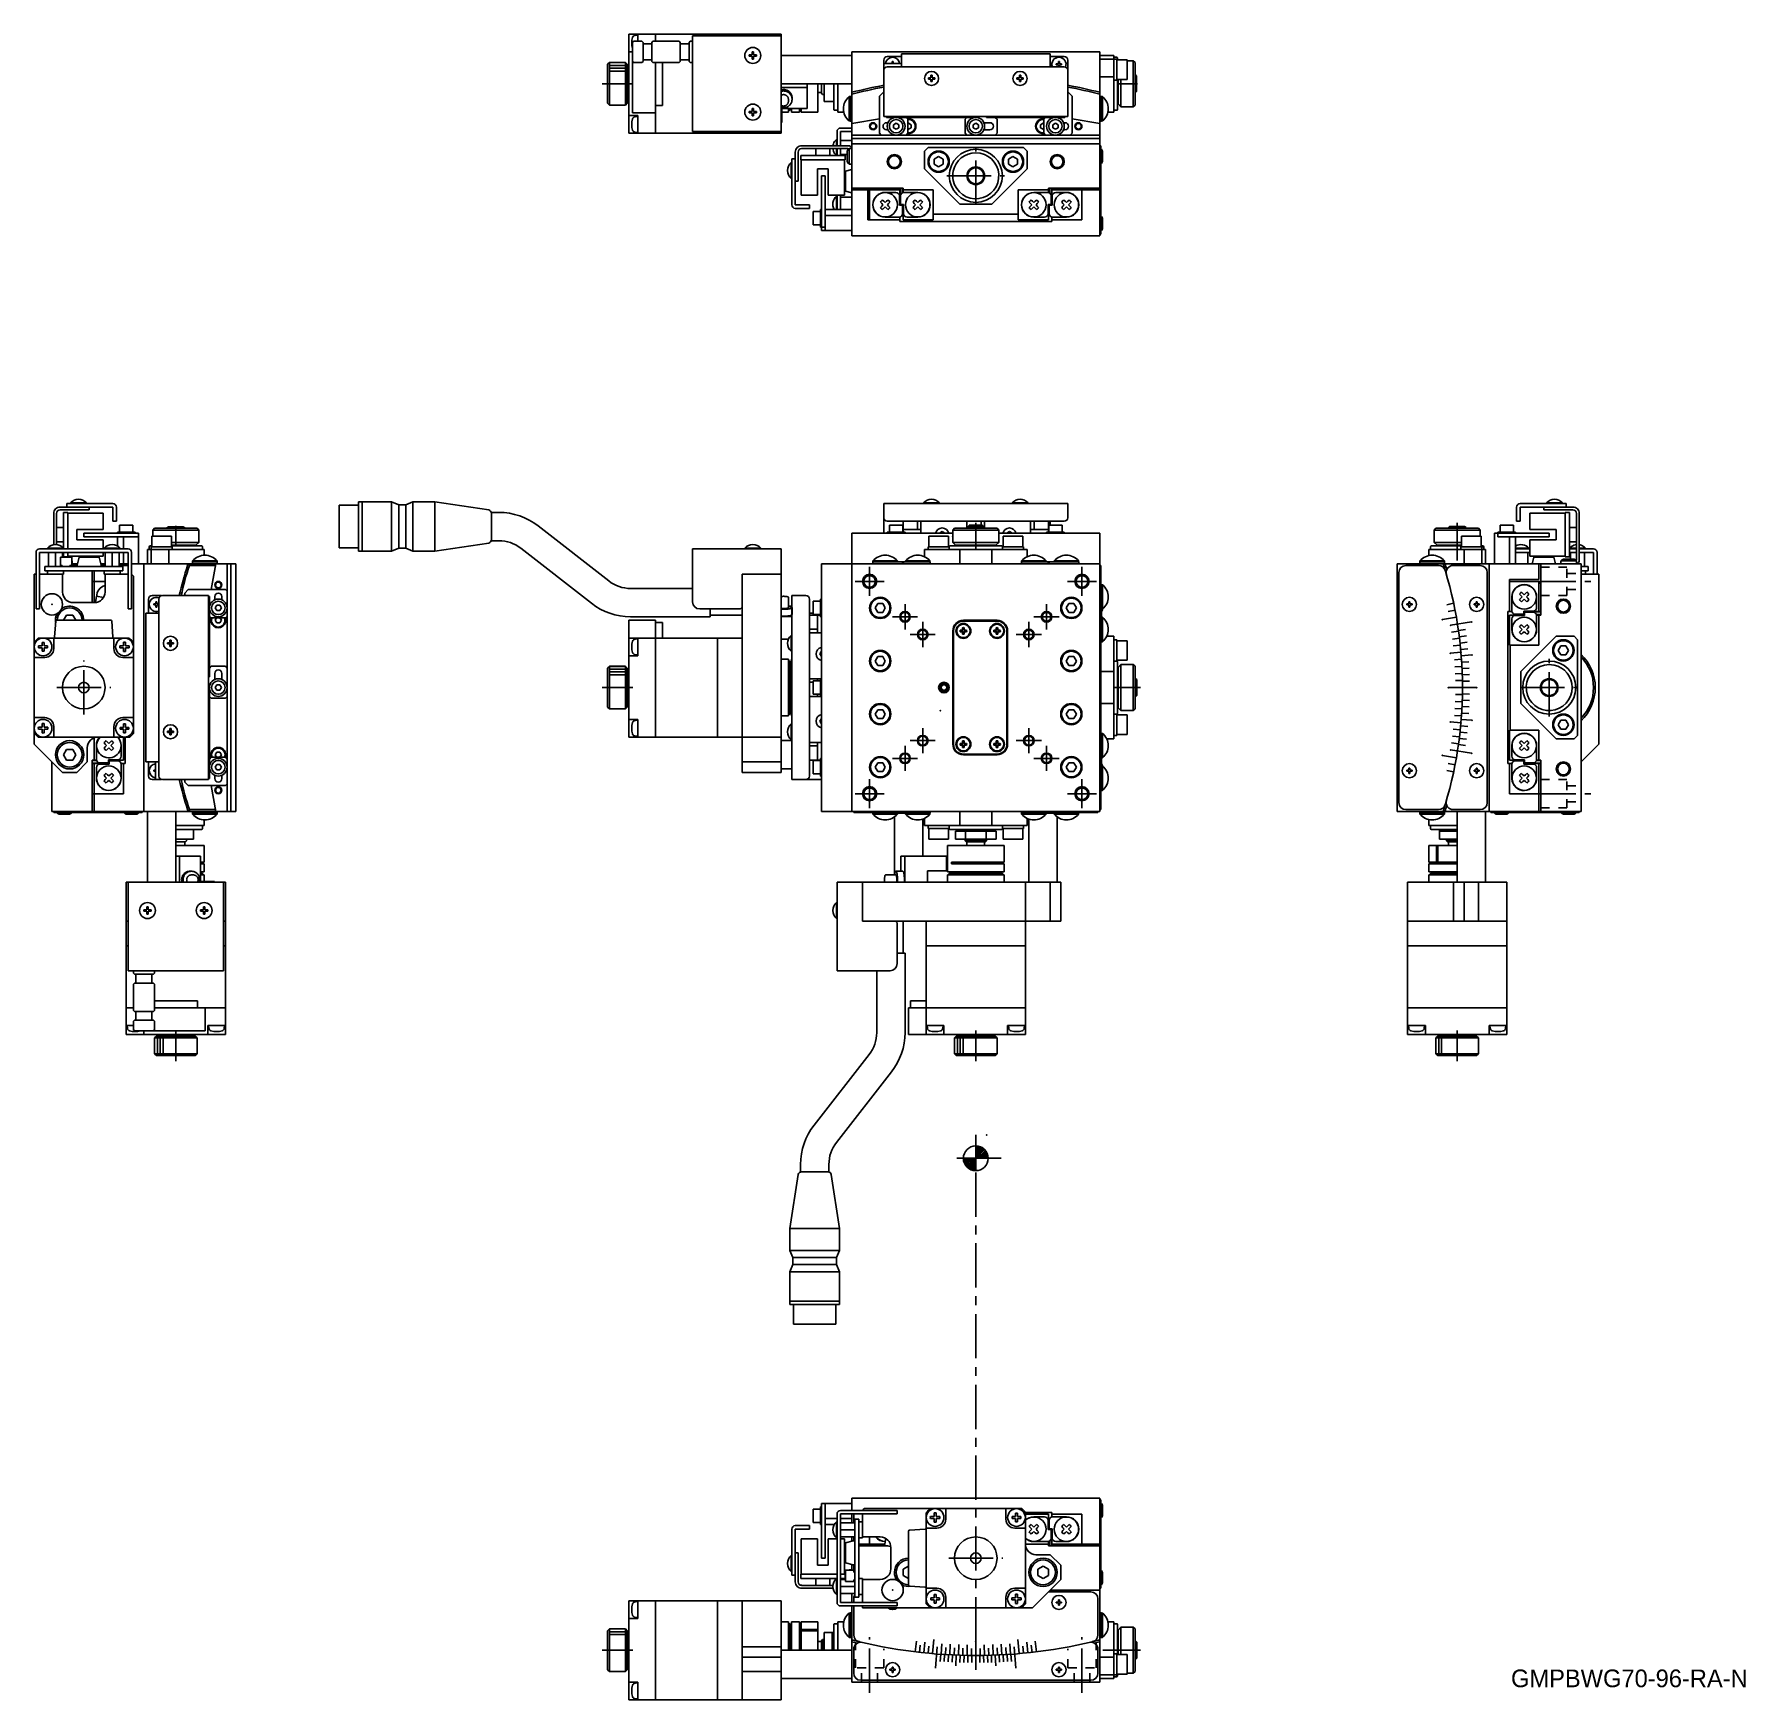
# Model space of a CAD drawing. Extents: x -87 to 396, y 22 to 492.
import ezdxf

# ---------------------------------------------------------------- set-up
doc = ezdxf.new("R2010")
doc.units = 0
doc.header["$LTSCALE"] = 10
doc.linetypes.add('CENTER', pattern=[2, 1.25, -0.25, 0.25, -0.25])
doc.linetypes.add('DOT', pattern=[0.5, 0.25, -0.25])
doc.layers.get('0').update_dxf_attribs({"linetype": 'CONTINUOUS'})
doc.layers.add('1', color=7, linetype='CONTINUOUS')
doc.layers.add('10', color=7, linetype='CONTINUOUS')
doc.styles.get("Standard").update_dxf_attribs({"font": 'FGP教科書体NT-M'})

msp = doc.modelspace()

# ---------------------------------------------------------------- texts
at = {"layer": '1', "color": 7}
msp.add_text('GMPBWG70-96-RA-N', height=5, dxfattribs=at).set_placement((330.115485, 25.270398))

# ---------------------------------------------------------------- blocks, each defined once
blk = doc.blocks.new('AID1927H')
at = {"color": 132, "linetype": 'CONTINUOUS'}
for p, q in [((178.917313, 178.068785), (179.069518, 178.22099)), ((178.917313, 177.644521), (179.45537, 178.182578)), ((178.917313, 177.220257), (179.806424, 178.109368)), ((178.917313, 176.795993), (180.129134, 178.007813)), ((178.917313, 176.371729), (180.427283, 177.881699)), ((178.917313, 175.947465), (180.703852, 177.734004)), ((178.917313, 175.523201), (180.960258, 177.566146)), ((178.917313, 175.098937), (181.19769, 177.379313)), ((178.967012, 174.724371), (181.41678, 177.174139)), ((179.391276, 174.724371), (181.617674, 176.950769)), ((179.81554, 174.724371), (181.800133, 176.708964)), ((180.239804, 174.724371), (181.963417, 176.447984)), ((180.664068, 174.724371), (182.106196, 176.166499)), ((181.088332, 174.724371), (182.226916, 175.862955)), ((181.512596, 174.724371), (182.322224, 175.533999)), ((181.93686, 174.724371), (182.387977, 175.175487)), ((182.361124, 174.724371), (182.416739, 174.779985))]:
    blk.add_line(p, q, dxfattribs=at)
blk = doc.blocks.new('AID1929H')
at = {"color": 132, "linetype": 'CONTINUOUS'}
for p, q in [((175.420695, 174.572167), (175.572899, 174.724371)), ((175.459107, 174.186315), (175.997163, 174.724371)), ((175.532317, 173.835261), (176.421427, 174.724371)), ((175.633871, 173.512551), (176.845691, 174.724371)), ((175.759986, 173.214401), (177.269956, 174.724371)), ((175.907681, 172.937832), (177.69422, 174.724371)), ((176.075539, 172.681426), (178.118484, 174.724371)), ((176.262371, 172.443995), (178.542748, 174.724371)), ((176.467546, 172.224905), (178.917313, 174.674673)), ((176.690915, 172.024011), (178.917313, 174.250409)), ((176.93272, 171.841551), (178.917313, 173.826145)), ((177.193701, 171.678268), (178.917313, 173.401881)), ((177.475186, 171.535489), (178.917313, 172.977616)), ((177.77873, 171.414769), (178.917313, 172.553352)), ((178.107686, 171.319461), (178.917313, 172.129088)), ((178.466197, 171.253708), (178.917313, 171.704824)), ((178.861699, 171.224946), (178.917313, 171.28056))]:
    blk.add_line(p, q, dxfattribs=at)
blk = doc.blocks.new('AID8066')
at = {"layer": '10', "color": 7, "linetype": 'CONTINUOUS'}
for p, q in [((175.177718, 323.964586), (174.498533, 323.964586)), ((175.177718, 324.64377), (175.177718, 323.964586)), ((175.417718, 326.724586), (184.917718, 326.724586)), ((175.417718, 326.524586), (184.917718, 326.524586)), ((175.657718, 323.964586), (175.657718, 324.64377)), ((176.336902, 323.964586), (175.657718, 323.964586)), ((184.677718, 323.964586), (183.998533, 323.964586)), ((184.677718, 324.64377), (184.677718, 323.964586)), ((185.157718, 323.964586), (185.157718, 324.64377)), ((185.836902, 323.964586), (185.157718, 323.964586)), ((172.417718, 291.724586), (172.417718, 323.724586)), ((172.617718, 291.724586), (172.617718, 323.724586)), ((174.498533, 323.484586), (175.177718, 323.484586)), ((175.177718, 323.484586), (175.177718, 322.805402)), ((175.657718, 322.805402), (175.657718, 323.484586)), ((175.657718, 323.484586), (176.336902, 323.484586)), ((183.998533, 323.484586), (184.677718, 323.484586)), ((184.677718, 323.484586), (184.677718, 322.805402)), ((185.157718, 322.805402), (185.157718, 323.484586)), ((185.157718, 323.484586), (185.836902, 323.484586)), ((187.717718, 323.724586), (187.717718, 291.724586)), ((187.917718, 323.724586), (187.917718, 291.724586)), ((172.617718, 310.724586), (172.417718, 310.724586)), ((169.051692, 307.724586), (169.484705, 308.474586)), ((169.484705, 306.974586), (169.051692, 307.724586)), ((169.484705, 308.474586), (170.350731, 308.474586)), ((170.350731, 306.974586), (169.484705, 306.974586)), ((170.350731, 308.474586), (170.783743, 307.724586)), ((170.783743, 307.724586), (170.350731, 306.974586)), ((172.417718, 304.724586), (172.617718, 304.724586)), ((175.177718, 291.964586), (174.498533, 291.964586)), ((174.498533, 291.484586), (175.177718, 291.484586)), ((175.177718, 292.64377), (175.177718, 291.964586)), ((175.177718, 291.484586), (175.177718, 290.805402)), ((175.657718, 291.964586), (175.657718, 292.64377)), ((176.336902, 291.964586), (175.657718, 291.964586)), ((175.657718, 291.484586), (176.336902, 291.484586)), ((175.657718, 290.805402), (175.657718, 291.484586)), ((184.677718, 291.964586), (183.998533, 291.964586)), ((183.998533, 291.484586), (184.677718, 291.484586)), ((184.677718, 292.64377), (184.677718, 291.964586)), ((184.677718, 291.484586), (184.677718, 290.805402)), ((185.157718, 291.964586), (185.157718, 292.64377)), ((185.836902, 291.964586), (185.157718, 291.964586)), ((185.157718, 290.805402), (185.157718, 291.484586)), ((185.157718, 291.484586), (185.836902, 291.484586)), ((184.917718, 288.924586), (175.417718, 288.924586)), ((184.917718, 288.724586), (175.417718, 288.724586))]:
    blk.add_line(p, q, dxfattribs=at)
for centre, radius in [((175.417718, 323.724586), 2.1), ((175.417718, 323.724586), 1.9), ((184.917718, 323.724586), 2.1), ((184.917718, 323.724586), 1.9), ((169.917718, 307.724586), 1.25), ((169.917718, 307.724586), 1), ((175.417718, 291.724586), 2.1), ((175.417718, 291.724586), 1.9), ((184.917718, 291.724586), 2.1), ((184.917718, 291.724586), 1.9)]:
    blk.add_circle(centre, radius, dxfattribs=at)
at = {"layer": '10', "color": 9, "linetype": 'CONTINUOUS'}
blk.add_circle((169.917718, 307.724586), 1.5, dxfattribs=at)
at = {"layer": '10', "color": 7, "linetype": 'CONTINUOUS'}
for centre, radius, start, end in [((175.417718, 323.724586), 3, 90, 180), ((175.417718, 323.724586), 2.8, 90, 180), ((175.417718, 323.724586), 0.95, 165.36671, 194.63329), ((175.417718, 323.724586), 0.364721, 138.849633, 221.150367), ((175.417718, 323.724586), 0.95, 75.36671, 104.63329), ((175.417718, 323.724586), 0.364721, 48.849633, 131.150367), ((175.417718, 323.724586), 0.364721, 318.849633, 41.150367), ((175.417718, 323.724586), 0.95, 345.36671, 14.63329), ((184.917718, 323.724586), 0.95, 165.36671, 194.63329), ((184.917718, 323.724586), 0.364721, 138.849633, 221.150367), ((184.917718, 323.724586), 0.95, 75.36671, 104.63329), ((184.917718, 323.724586), 0.364721, 48.849633, 131.150367), ((184.917718, 323.724586), 3, 0, 90), ((184.917718, 323.724586), 2.8, 0, 90), ((184.917718, 323.724586), 0.364721, 318.849633, 41.150367), ((184.917718, 323.724586), 0.95, 345.36671, 14.63329), ((175.417718, 323.724586), 0.364721, 228.849633, 311.150367), ((175.417718, 323.724586), 0.95, 255.36671, 284.63329), ((184.917718, 323.724586), 0.364721, 228.849633, 311.150367), ((184.917718, 323.724586), 0.95, 255.36671, 284.63329), ((175.417718, 317.724586), 3, 158.96053, 180), ((184.917718, 317.724586), 3, 0, 21.03947), ((175.417718, 297.724586), 3, 180, 201.03947), ((184.917718, 297.724586), 3, 338.96053, 0), ((175.417718, 291.724586), 3, 180, 270), ((175.417718, 291.724586), 2.8, 180, 270), ((175.417718, 291.724586), 0.95, 165.36671, 194.63329), ((175.417718, 291.724586), 0.364721, 138.849633, 221.150367), ((175.417718, 291.724586), 0.95, 75.36671, 104.63329), ((175.417718, 291.724586), 0.364721, 48.849633, 131.150367), ((175.417718, 291.724586), 0.364721, 228.849633, 311.150367), ((175.417718, 291.724586), 0.95, 255.36671, 284.63329), ((175.417718, 291.724586), 0.364721, 318.849633, 41.150367), ((175.417718, 291.724586), 0.95, 345.36671, 14.63329), ((184.917718, 291.724586), 0.95, 165.36671, 194.63329), ((184.917718, 291.724586), 0.364721, 138.849633, 221.150367), ((184.917718, 291.724586), 0.95, 75.36671, 104.63329), ((184.917718, 291.724586), 0.364721, 48.849633, 131.150367), ((184.917718, 291.724586), 0.364721, 228.849633, 311.150367), ((184.917718, 291.724586), 0.95, 255.36671, 284.63329), ((184.917718, 291.724586), 2.8, 270, 0), ((184.917718, 291.724586), 3, 270, 0), ((184.917718, 291.724586), 0.364721, 318.849633, 41.150367), ((184.917718, 291.724586), 0.95, 345.36671, 14.63329)]:
    blk.add_arc(centre, radius, start, end, dxfattribs=at)

# ---------------------------------------------------------------- linework, layer by layer
at = {"color": 7, "linetype": 'CONTINUOUS'}
for p, q in [((80.917313, 464.324371), (80.917313, 492.324371)), ((123.917313, 492.324371), (80.917313, 492.324371)), ((81.917313, 489.977671), (82.258621, 490.324371)), ((81.917313, 489.977671), (81.917313, 470.074371)), ((82.258621, 490.324371), (84.617313, 490.324371)), ((82.649863, 492.007228), (83.417313, 492.074371)), ((83.417313, 490.324371), (83.417313, 492.324371)), ((84.617313, 490.324371), (84.917313, 490.024371)), ((84.917313, 484.624371), (84.917313, 490.024371)), ((84.917313, 489.574371), (87.417313, 489.574371)), ((87.417313, 490.024371), (87.717313, 490.324371)), ((87.417313, 490.024371), (87.417313, 484.624371)), ((87.717313, 490.324371), (95.117313, 490.324371)), ((88.427313, 490.324371), (88.427313, 492.324371)), ((95.117313, 490.324371), (95.417313, 490.024371)), ((95.417313, 484.624371), (95.417313, 490.024371)), ((95.417313, 489.574371), (97.917313, 489.574371)), ((97.917313, 490.024371), (98.217313, 490.324371)), ((97.917313, 490.024371), (97.917313, 484.624371)), ((98.217313, 490.324371), (98.917313, 490.324371)), ((98.917313, 491.824371), (123.917313, 491.824371)), ((98.917313, 491.824371), (98.917313, 490.824371)), ((100.917313, 491.824371), (98.917313, 491.824371)), ((98.917313, 490.824371), (98.917313, 465.824371)), ((100.917313, 491.824371), (112.417313, 491.824371)), ((105.917313, 492.324371), (105.917313, 491.824371)), ((112.417313, 491.824371), (112.917313, 491.824371)), ((112.917313, 492.324371), (112.917313, 491.824371)), ((112.917313, 492.324371), (123.917313, 492.324371)), ((112.917313, 491.824371), (123.417313, 491.824371)), ((115.417313, 492.324371), (117.417313, 492.324371)), ((115.417313, 492.324371), (119.417313, 492.324371)), ((117.417313, 492.324371), (119.417313, 492.324371)), ((123.917313, 464.324371), (123.917313, 492.324371)), ((74.917313, 483.824371), (75.417313, 484.324371)), ((74.917313, 483.824371), (74.917313, 478.324371)), ((79.917313, 484.324371), (75.417313, 484.324371)), ((79.917313, 484.324371), (80.417313, 483.824371)), ((80.417313, 472.824371), (80.417313, 483.824371)), ((81.917313, 487.324371), (80.917313, 487.324371)), ((82.258621, 484.324371), (81.917313, 484.671071)), ((84.617313, 484.324371), (82.258621, 484.324371)), ((84.917313, 484.624371), (84.617313, 484.324371)), ((87.417313, 485.074371), (84.917313, 485.074371)), ((87.717313, 484.324371), (87.417313, 484.624371)), ((95.117313, 484.324371), (87.717313, 484.324371)), ((88.417313, 483.977371), (88.427313, 483.977371)), ((88.427313, 483.977371), (88.427313, 484.324371)), ((88.427313, 472.671371), (88.427313, 483.977371)), ((88.427313, 483.977371), (88.427313, 472.671371)), ((90.417313, 484.324371), (90.417313, 483.977371)), ((90.417313, 483.977371), (90.417313, 472.671371)), ((95.417313, 484.624371), (95.117313, 484.324371)), ((97.917313, 485.074371), (95.417313, 485.074371)), ((98.217313, 484.324371), (97.917313, 484.624371)), ((98.917313, 484.324371), (98.217313, 484.324371)), ((114.905795, 486.504371), (114.905795, 486.144371)), ((115.737313, 486.504371), (114.905795, 486.504371)), ((114.905795, 486.144371), (115.737313, 486.144371)), ((114.905795, 486.144371), (115.402593, 486.144371)), ((115.737313, 487.33589), (115.737313, 486.504371)), ((116.097313, 487.33589), (115.737313, 487.33589)), ((115.737313, 486.144371), (115.737313, 485.312852)), ((115.737313, 485.312852), (116.097313, 485.312852)), ((116.097313, 486.504371), (116.097313, 487.33589)), ((116.928832, 486.504371), (116.097313, 486.504371)), ((116.097313, 486.144371), (116.928832, 486.144371)), ((116.097313, 485.312852), (116.097313, 486.144371)), ((116.928832, 486.144371), (116.432034, 486.144371)), ((116.928832, 486.144371), (116.928832, 486.504371)), ((123.917313, 486.324371), (143.917313, 486.324371)), ((213.917313, 487.324371), (143.917313, 487.324371)), ((143.917313, 487.324371), (143.917313, 461.324371)), ((152.917313, 485.024371), (152.917313, 484.024371)), ((157.917313, 484.024371), (152.917313, 484.024371)), ((152.917313, 482.824371), (152.917313, 484.024371)), ((153.917313, 486.024371), (157.917313, 486.024371)), ((155.542313, 484.574371), (155.292313, 484.574371)), ((155.292313, 484.574371), (155.292313, 484.024371)), ((155.542313, 484.024371), (155.542313, 484.574371)), ((157.917313, 486.824371), (199.917313, 486.824371)), ((157.917313, 483.124371), (157.917313, 486.824371)), ((199.917313, 486.824371), (199.917313, 483.124371)), ((199.917313, 486.024371), (203.917313, 486.024371)), ((202.292313, 483.949371), (201.667313, 483.949371)), ((201.667313, 483.949371), (201.667313, 483.699371)), ((201.667313, 483.699371), (202.292313, 483.699371)), ((202.292313, 484.574371), (202.292313, 483.949371)), ((202.542313, 484.574371), (202.292313, 484.574371)), ((202.292313, 483.699371), (202.292313, 483.124371)), ((202.542313, 483.949371), (202.542313, 484.574371)), ((203.167313, 483.949371), (202.542313, 483.949371)), ((202.542313, 483.124371), (202.542313, 483.699371)), ((202.542313, 483.699371), (203.167313, 483.699371)), ((203.167313, 483.699371), (203.167313, 483.949371)), ((204.917313, 482.624371), (204.917313, 485.024371)), ((213.917313, 461.324371), (213.917313, 487.324371)), ((217.917313, 486.324371), (213.917313, 486.324371)), ((213.917313, 485.324371), (217.917313, 485.324371)), ((217.917313, 485.324371), (217.917313, 486.324371)), ((217.917313, 485.824371), (218.717313, 485.824371)), ((217.917313, 485.324371), (217.917313, 480.324371)), ((217.917313, 485.324371), (218.717313, 485.324371)), ((218.717313, 479.324371), (218.717313, 485.324371)), ((218.717313, 485.074371), (221.717313, 485.074371)), ((218.917313, 485.074371), (218.917313, 485.624371)), ((221.717313, 485.074371), (221.717313, 479.574371)), ((221.717313, 484.824371), (223.417313, 484.824371)), ((223.417313, 471.824371), (223.417313, 484.824371)), ((223.417313, 484.824371), (223.917313, 484.324371)), ((223.917313, 484.324371), (223.917313, 472.324371)), ((80.417313, 480.824371), (80.917313, 480.824371)), ((153.203171, 482.824371), (152.917313, 482.824371)), ((152.917313, 482.824371), (153.203171, 482.824371)), ((152.917313, 482.824371), (152.917313, 482.624371)), ((152.917313, 482.124371), (152.917313, 470.124371)), ((203.917313, 483.124371), (153.917313, 483.124371)), ((165.530952, 480.004371), (165.530952, 479.644371)), ((166.237313, 480.004371), (165.530952, 480.004371)), ((165.530952, 479.644371), (166.237313, 479.644371)), ((165.530952, 479.644371), (166.237313, 479.644371)), ((166.597313, 480.710733), (166.237313, 480.710733)), ((166.237313, 480.710733), (166.237313, 480.004371)), ((166.237313, 479.644371), (166.237313, 478.93801)), ((166.237313, 478.93801), (166.597313, 478.93801)), ((166.597313, 480.004371), (166.597313, 480.710733)), ((167.303675, 480.004371), (166.597313, 480.004371)), ((166.597313, 479.644371), (167.303675, 479.644371)), ((166.597313, 478.93801), (166.597313, 479.644371)), ((167.303675, 479.644371), (166.597313, 479.644371)), ((167.303675, 479.644371), (167.303675, 480.004371)), ((190.530952, 480.004371), (190.530952, 479.644371)), ((191.237313, 480.004371), (190.530952, 480.004371)), ((190.530952, 479.644371), (191.237313, 479.644371)), ((190.530952, 479.644371), (191.237313, 479.644371)), ((191.597313, 480.710733), (191.237313, 480.710733)), ((191.237313, 480.710733), (191.237313, 480.004371)), ((191.237313, 479.644371), (191.237313, 478.93801)), ((191.237313, 478.93801), (191.597313, 478.93801)), ((191.597313, 480.004371), (191.597313, 480.710733)), ((192.303675, 480.004371), (191.597313, 480.004371)), ((191.597313, 479.644371), (192.303675, 479.644371)), ((191.597313, 478.93801), (191.597313, 479.644371)), ((192.303675, 479.644371), (191.597313, 479.644371)), ((192.303675, 479.644371), (192.303675, 480.004371)), ((204.917313, 470.124371), (204.917313, 482.124371)), ((217.917313, 480.324371), (213.917313, 480.324371)), ((217.917313, 470.324371), (217.917313, 480.324371)), ((218.717313, 479.324371), (217.917313, 479.324371)), ((221.717313, 479.574371), (218.717313, 479.574371)), ((218.917313, 471.024371), (218.917313, 479.574371)), ((219.117313, 478.324371), (219.117313, 479.574371)), ((219.917313, 479.574371), (219.917313, 478.324371)), ((223.917333, 480.824371), (224.017313, 480.824371)), ((224.017313, 480.824371), (224.017313, 475.824371)), ((224.017313, 480.824371), (224.267313, 480.574371)), ((224.267313, 480.574371), (224.317313, 480.524371)), ((224.317313, 476.124371), (224.317313, 480.524371)), ((74.917313, 478.324371), (74.917313, 472.824371)), ((80.917313, 475.824371), (80.417313, 475.824371)), ((143.917313, 478.324371), (123.917313, 478.324371)), ((123.917313, 477.262264), (131.317314, 477.262264)), ((124.09781, 476.617432), (123.917313, 476.570852)), ((124.09781, 476.235814), (123.917313, 476.189234)), ((124.00646, 475.117538), (123.917313, 475.068895)), ((124.099093, 475.159435), (124.00646, 475.117538)), ((124.281447, 476.650104), (124.09781, 476.617432)), ((124.281447, 476.268486), (124.09781, 476.235814)), ((124.194684, 475.194348), (124.099093, 475.159435)), ((124.292687, 475.222077), (124.194684, 475.194348)), ((124.467116, 476.668669), (124.281447, 476.650104)), ((124.467116, 476.287051), (124.281447, 476.268486)), ((124.392543, 475.242464), (124.292687, 475.222077)), ((124.493682, 475.255392), (124.392543, 475.242464)), ((124.653693, 476.673017), (124.467116, 476.668669)), ((124.653693, 476.291399), (124.467116, 476.287051)), ((124.595527, 475.260788), (124.493682, 475.255392)), ((124.697496, 475.258621), (124.595527, 475.260788)), ((124.84005, 476.66312), (124.653693, 476.673017)), ((124.84005, 476.281502), (124.653693, 476.291399)), ((124.799007, 475.248904), (124.697496, 475.258621)), ((124.899482, 475.231691), (124.799007, 475.248904)), ((125.02506, 476.639038), (124.84005, 476.66312)), ((125.02506, 476.25742), (124.84005, 476.281502)), ((124.998346, 475.207081), (124.899482, 475.231691)), ((125.095035, 475.175215), (124.998346, 475.207081)), ((125.207605, 476.600917), (125.02506, 476.639038)), ((125.207605, 476.219299), (125.02506, 476.25742)), ((125.188997, 475.136274), (125.095035, 475.175215)), ((125.279696, 475.090481), (125.188997, 475.136274)), ((125.38658, 476.548988), (125.207605, 476.600917)), ((125.38658, 476.16737), (125.207605, 476.219299)), ((125.366614, 475.038097), (125.279696, 475.090481)), ((125.449256, 474.979421), (125.366614, 475.038097)), ((125.560903, 476.483565), (125.38658, 476.548988)), ((125.560903, 476.101947), (125.38658, 476.16737)), ((125.527149, 474.914788), (125.449256, 474.979421)), ((125.599848, 474.844566), (125.527149, 474.914788)), ((125.72952, 476.405042), (125.560903, 476.483565)), ((125.72952, 476.023424), (125.560903, 476.101947)), ((125.66694, 474.769158), (125.599848, 474.844566)), ((125.72804, 474.688992), (125.66694, 474.769158)), ((125.7828, 474.604527), (125.72804, 474.688992)), ((125.891412, 476.313896), (125.72952, 476.405042)), ((125.891412, 475.932278), (125.72952, 476.023424)), ((125.830908, 474.516245), (125.7828, 474.604527)), ((125.872089, 474.42465), (125.830908, 474.516245)), ((125.906108, 474.330264), (125.872089, 474.42465)), ((126.0456, 476.210676), (125.891412, 476.313896)), ((126.0456, 475.829058), (125.891412, 475.932278)), ((125.932771, 474.233626), (125.906108, 474.330264)), ((125.951925, 474.135289), (125.932771, 474.233626)), ((125.963462, 474.035812), (125.951925, 474.135289)), ((125.967314, 473.935764), (125.963462, 474.035812)), ((125.967314, 473.935764), (125.967314, 473.363337)), ((126.19115, 476.096008), (126.0456, 476.210676)), ((126.19115, 475.71439), (126.0456, 475.829058)), ((126.327184, 475.970585), (126.19115, 476.096008)), ((126.327184, 475.588967), (126.19115, 475.71439)), ((126.452878, 475.835165), (126.327184, 475.970585)), ((126.452878, 475.453547), (126.327184, 475.588967)), ((126.567473, 475.690567), (126.452878, 475.835165)), ((126.567473, 475.308949), (126.452878, 475.453547)), ((126.670275, 475.537665), (126.567473, 475.690567)), ((126.670275, 475.156047), (126.567473, 475.308949)), ((126.760663, 475.377384), (126.670275, 475.537665)), ((126.760663, 474.995766), (126.670275, 475.156047)), ((126.83809, 475.210693), (126.760663, 475.377384)), ((126.83809, 474.829075), (126.760663, 474.995766)), ((126.902088, 475.038601), (126.83809, 475.210693)), ((126.902088, 474.656983), (126.83809, 474.829075)), ((126.95227, 474.862147), (126.902088, 475.038601)), ((126.95227, 474.480529), (126.902088, 474.656983)), ((126.988333, 474.682399), (126.95227, 474.862147)), ((126.988333, 474.300781), (126.95227, 474.480529)), ((127.010058, 474.500444), (126.988333, 474.682399)), ((127.010058, 474.118826), (126.988333, 474.300781)), ((127.009916, 473.750922), (127.017314, 473.935764)), ((127.017314, 474.317382), (127.010058, 474.500444)), ((127.017314, 473.935764), (127.010058, 474.118826)), ((127.017314, 474.317382), (127.017314, 473.935764)), ((131.317314, 477.262264), (131.317314, 478.324371)), ((131.317314, 477.262264), (131.317314, 471.372501)), ((134.317313, 478.324371), (134.317313, 470.324371)), ((135.317313, 475.824371), (134.317313, 475.824371)), ((135.317313, 478.324371), (135.317313, 475.624371)), ((135.617313, 475.324371), (135.317313, 475.624371)), ((136.067294, 475.324371), (135.617313, 475.324371)), ((136.067313, 473.324371), (136.067313, 478.324371)), ((138.817313, 478.324371), (138.817313, 470.974371)), ((139.917313, 478.324371), (139.917313, 470.324371)), ((143.117313, 474.710909), (143.117313, 467.810909)), ((143.117313, 474.710909), (143.417313, 474.710909)), ((143.417313, 474.760909), (143.917313, 474.760909)), ((143.417313, 467.760909), (143.417313, 474.760909)), ((143.417313, 474.710909), (143.417313, 471.260482)), ((152.717313, 475.824371), (151.717313, 474.824371)), ((151.717313, 464.324371), (151.717313, 474.824371)), ((152.717313, 475.824371), (152.917313, 475.824371)), ((205.117313, 475.824371), (204.917313, 475.824371)), ((205.117313, 475.824371), (206.117313, 474.824371)), ((206.117313, 464.324371), (206.117313, 474.824371)), ((213.917313, 474.760909), (214.417313, 474.760909)), ((214.417313, 474.710909), (214.417313, 474.760909)), ((214.417313, 467.760909), (214.417313, 474.760909)), ((214.417313, 474.710909), (214.717313, 474.710909)), ((214.717313, 474.710909), (214.717313, 467.810909)), ((219.117313, 474.824371), (218.917313, 474.824371)), ((219.117313, 472.624371), (219.117313, 478.324371)), ((219.917313, 478.324371), (219.917313, 478.056546)), ((219.917313, 478.056546), (219.917313, 471.824371)), ((224.017313, 475.824371), (223.917333, 475.824371)), ((224.267313, 476.074371), (224.017313, 475.824371)), ((224.317313, 476.124371), (224.267313, 476.074371)), ((75.417313, 472.324371), (74.917313, 472.824371)), ((79.917313, 472.324371), (75.417313, 472.324371)), ((80.417313, 472.824371), (79.917313, 472.324371)), ((83.417313, 469.324371), (80.917313, 469.324371)), ((81.917313, 470.074371), (88.417313, 470.074371)), ((82.649863, 469.007228), (83.417313, 469.074371)), ((83.417313, 464.324371), (83.417313, 469.324371)), ((88.417313, 472.671371), (88.427313, 472.671371)), ((88.427313, 472.171371), (88.427313, 472.671371)), ((88.427313, 472.171371), (90.417313, 472.171371)), ((88.427313, 465.479139), (88.427313, 472.171371)), ((90.417313, 472.671371), (90.417313, 472.171371)), ((114.905795, 470.504371), (114.905795, 470.144371)), ((115.737313, 470.504371), (114.905795, 470.504371)), ((114.905795, 470.144371), (115.737313, 470.144371)), ((114.905795, 470.144371), (115.402593, 470.144371)), ((115.737313, 471.33589), (115.737313, 470.504371)), ((116.097313, 471.33589), (115.737313, 471.33589)), ((115.737313, 470.144371), (115.737313, 469.312852)), ((115.737313, 469.312852), (116.097313, 469.312852)), ((116.097313, 470.504371), (116.097313, 471.33589)), ((116.928832, 470.504371), (116.097313, 470.504371)), ((116.097313, 470.144371), (116.928832, 470.144371)), ((116.097313, 469.312852), (116.097313, 470.144371)), ((116.928832, 470.144371), (116.432034, 470.144371)), ((116.928832, 470.144371), (116.928832, 470.504371)), ((123.997533, 472.186051), (123.917313, 472.230207)), ((123.917313, 471.682294), (124.088934, 471.637663)), ((123.917313, 471.372501), (131.317314, 471.372501)), ((123.917313, 471.200051), (124.117314, 471.200051)), ((124.08063, 472.147359), (123.997533, 472.186051)), ((124.166217, 472.114311), (124.08063, 472.147359)), ((124.088934, 471.637663), (124.263446, 471.605608)), ((124.117314, 471.200051), (124.117314, 467.400051)), ((125.967313, 470.324371), (124.117314, 470.324371)), ((124.253898, 472.08706), (124.166217, 472.114311)), ((124.343266, 472.065732), (124.253898, 472.08706)), ((124.263446, 471.605608), (124.439895, 471.586305)), ((124.433906, 472.050427), (124.343266, 472.065732)), ((124.525397, 472.041216), (124.433906, 472.050427)), ((124.439895, 471.586305), (124.617314, 471.579859)), ((124.617314, 472.038141), (124.525397, 472.041216)), ((124.723234, 472.042226), (124.617314, 472.038141)), ((124.617314, 471.579859), (124.805616, 471.587121)), ((124.828501, 472.054456), (124.723234, 472.042226)), ((124.805616, 471.587121), (124.992757, 471.608864)), ((124.932466, 472.074756), (124.828501, 472.054456)), ((125.034487, 472.103), (124.932466, 472.074756)), ((124.992757, 471.608864), (125.177583, 471.644953)), ((125.133937, 472.139015), (125.034487, 472.103)), ((125.230202, 472.182578), (125.133937, 472.139015)), ((125.177583, 471.644953), (125.358955, 471.695165)), ((125.322688, 472.233421), (125.230202, 472.182578)), ((125.410825, 472.291231), (125.322688, 472.233421)), ((125.358955, 471.695165), (125.535755, 471.759192)), ((125.494069, 472.35565), (125.410825, 472.291231)), ((125.571909, 472.426282), (125.494069, 472.35565)), ((125.535755, 471.759192), (125.706892, 471.836637)), ((125.643863, 472.502691), (125.571909, 472.426282)), ((125.709487, 472.584406), (125.643863, 472.502691)), ((125.706892, 471.836637), (125.871311, 471.927025)), ((125.768379, 472.670924), (125.709487, 472.584406)), ((125.820173, 472.761711), (125.768379, 472.670924)), ((125.864552, 472.856206), (125.820173, 472.761711)), ((125.901241, 472.953829), (125.864552, 472.856206)), ((125.871311, 471.927025), (126.027999, 472.029797)), ((125.930014, 473.053976), (125.901241, 472.953829)), ((125.950694, 473.156031), (125.930014, 473.053976)), ((125.963153, 473.259364), (125.950694, 473.156031)), ((125.967314, 473.363337), (125.963153, 473.259364)), ((125.967313, 471.372501), (125.967313, 470.324371)), ((126.027999, 472.029797), (126.17599, 472.14432)), ((126.17599, 472.14432), (126.314371, 472.269888)), ((126.267313, 470.824371), (126.267313, 471.372501)), ((126.517313, 470.824371), (126.267313, 470.824371)), ((126.314371, 472.269888), (126.442289, 472.405726)), ((126.442289, 472.405726), (126.558955, 472.550998)), ((126.517313, 470.824371), (126.517313, 471.372501)), ((126.558955, 472.550998), (126.663651, 472.704807)), ((126.663651, 472.704807), (126.75573, 472.866206)), ((126.75573, 472.866206), (126.834625, 473.034198)), ((126.817313, 471.372501), (126.817313, 470.324371)), ((129.067313, 470.324371), (126.817313, 470.324371)), ((126.834625, 473.034198), (126.89985, 473.207749)), ((126.89985, 473.207749), (126.951002, 473.385789)), ((126.951002, 473.385789), (126.987766, 473.567219)), ((126.987766, 473.567219), (127.009916, 473.750922)), ((129.067313, 471.372501), (129.067313, 470.324371)), ((129.567313, 470.324371), (129.567313, 471.372501)), ((134.317313, 470.324371), (129.567313, 470.324371)), ((138.317313, 473.324371), (136.067313, 473.324371)), ((138.617313, 473.324371), (138.317313, 473.324371)), ((138.817313, 473.524371), (138.617313, 473.324371)), ((139.917313, 470.824371), (138.967313, 470.824371)), ((139.917313, 470.324371), (141.615413, 470.324371)), ((143.417313, 471.260482), (143.417313, 467.810909)), ((152.917313, 470.124371), (152.917313, 469.124371)), ((152.917313, 469.124371), (204.917313, 469.124371)), ((153.717313, 468.824371), (153.717313, 469.124371)), ((178.917313, 468.824371), (178.917313, 469.124371)), ((181.917313, 469.124371), (181.917313, 468.824371)), ((204.117313, 468.824371), (204.117313, 469.124371)), ((204.917313, 469.124371), (204.917313, 470.124371)), ((216.219214, 470.324371), (217.917313, 470.324371)), ((218.717313, 470.824371), (217.917313, 470.824371)), ((219.917313, 471.824371), (219.117313, 472.624371)), ((223.417313, 471.824371), (219.917313, 471.824371)), ((223.917313, 472.324371), (223.417313, 471.824371)), ((123.917313, 464.324371), (80.917313, 464.324371)), ((82.635324, 464.642786), (83.417313, 464.574371)), ((88.427313, 464.324371), (88.427313, 465.479139)), ((98.917313, 465.824371), (98.917313, 464.824371)), ((98.917313, 464.824371), (123.917313, 464.824371)), ((105.917313, 464.824371), (105.917313, 464.324371)), ((105.927313, 464.324371), (105.927313, 464.824371)), ((112.917313, 464.824371), (112.917313, 464.324371)), ((124.117314, 467.400051), (123.917313, 467.400051)), ((139.717313, 464.824371), (139.717313, 460.824371)), ((143.917313, 465.824371), (140.717313, 465.824371)), ((140.717313, 460.824371), (140.717313, 464.824371)), ((140.717313, 464.824371), (143.917313, 464.824371)), ((143.417313, 467.810909), (143.117313, 467.810909)), ((143.417313, 467.760909), (143.917313, 467.760909)), ((143.917313, 467.061101), (151.717313, 468.436452)), ((151.717313, 464.324371), (152.217313, 463.824371)), ((153.717313, 468.824371), (178.917313, 468.824371)), ((153.717313, 467.324371), (154.126026, 467.324371)), ((154.126026, 465.324371), (153.717313, 465.324371)), ((156.417313, 467.190397), (155.667313, 466.757384)), ((155.667313, 466.757384), (155.667313, 465.891358)), ((155.667313, 465.891358), (156.417313, 465.458346)), ((157.167313, 466.757384), (156.417313, 467.190397)), ((156.417313, 465.458346), (157.167313, 465.891358)), ((157.167313, 465.891358), (157.167313, 466.757384)), ((159.217313, 468.824371), (158.924619, 468.824371)), ((159.717313, 468.324371), (159.217313, 468.824371)), ((159.717313, 468.324371), (159.217313, 468.824371)), ((159.217313, 463.824371), (159.717313, 464.324371)), ((159.217313, 463.824371), (159.717313, 464.324371)), ((159.717313, 468.324371), (159.717313, 464.324371)), ((159.717313, 467.074926), (159.917313, 467.190397)), ((159.717313, 465.573816), (159.917313, 465.458346)), ((160.667313, 466.757384), (159.917313, 467.190397)), ((159.917313, 465.458346), (160.667313, 465.891358)), ((160.667313, 466.051629), (160.667313, 466.757384)), ((160.667313, 466.757384), (160.667313, 465.891358)), ((175.917313, 468.324371), (176.417313, 468.824371)), ((175.917313, 468.324371), (175.917313, 464.324371)), ((176.417313, 463.824371), (175.917313, 464.324371)), ((178.917313, 467.190397), (178.167313, 466.757384)), ((178.167313, 466.757384), (178.167313, 465.891358)), ((178.167313, 465.891358), (178.917313, 465.458346)), ((179.667313, 466.757384), (178.917313, 467.190397)), ((178.917313, 465.458346), (179.667313, 465.891358)), ((179.667313, 465.891358), (179.667313, 466.757384)), ((182.917313, 467.324371), (181.208601, 467.324371)), ((181.208601, 465.324371), (182.917313, 465.324371)), ((181.917313, 468.824371), (204.117313, 468.824371)), ((184.417313, 468.824371), (184.917313, 468.324371)), ((184.917313, 464.324371), (184.417313, 463.824371)), ((184.917313, 464.324371), (184.917313, 468.324371)), ((197.917313, 467.190397), (197.167313, 466.757384)), ((197.167313, 466.757384), (197.167313, 465.891358)), ((197.917313, 465.458346), (197.167313, 465.891358)), ((198.117313, 467.074926), (197.917313, 467.190397)), ((198.117313, 465.573816), (197.917313, 465.458346)), ((198.117313, 468.324371), (198.617313, 468.824371)), ((198.117313, 468.324371), (198.117313, 464.324371)), ((198.617313, 463.824371), (198.117313, 464.324371)), ((201.417313, 467.190397), (200.667313, 466.757384)), ((200.667313, 466.757384), (200.667313, 465.891358)), ((200.667313, 465.891358), (201.417313, 465.458346)), ((202.167313, 466.757384), (201.417313, 467.190397)), ((201.417313, 465.458346), (202.167313, 465.891358)), ((202.167313, 465.891358), (202.167313, 466.757384)), ((204.117313, 467.324371), (203.708601, 467.324371)), ((203.708601, 465.324371), (204.117313, 465.324371)), ((206.117313, 464.324371), (205.617313, 463.824371)), ((206.117313, 468.436452), (213.917313, 467.061101)), ((213.917313, 467.760909), (214.417313, 467.760909)), ((214.417313, 467.760909), (214.417313, 467.810909)), ((214.717313, 467.810909), (214.417313, 467.810909)), ((142.917313, 460.824371), (129.717313, 460.824371)), ((142.717313, 460.024371), (129.717313, 460.024371)), ((133.717313, 458.024371), (133.717313, 460.024371)), ((137.717313, 460.024371), (137.717313, 458.024371)), ((138.698725, 461.335889), (138.693839, 461.338273)), ((139.532999, 462.574371), (139.532999, 460.824371)), ((139.532999, 462.574371), (139.717313, 462.574371)), ((139.532999, 460.024371), (139.532999, 458.074371)), ((139.717313, 460.024371), (139.717313, 458.024371)), ((143.917313, 462.324371), (140.717313, 462.324371)), ((140.717313, 458.024371), (140.717313, 460.024371)), ((142.617313, 459.324371), (142.905987, 459.824371)), ((142.905987, 459.824371), (143.117313, 459.824371)), ((143.117313, 460.024371), (143.897109, 460.024371)), ((143.117313, 460.024371), (143.117313, 455.624371)), ((143.917313, 460.324371), (143.783337, 460.324371)), ((143.897109, 460.024371), (143.917313, 459.824371)), ((143.917313, 463.824371), (213.917313, 463.824371)), ((143.917313, 462.824371), (213.917313, 462.824371)), ((143.917313, 461.324371), (213.917313, 461.324371)), ((143.917313, 461.324371), (143.917313, 435.324371)), ((164.417313, 459.324371), (165.417313, 460.324371)), ((192.417313, 460.324371), (165.417313, 460.324371)), ((192.417313, 460.324371), (193.417313, 459.324371)), ((213.917313, 435.324371), (213.917313, 461.324371)), ((213.917313, 460.824371), (214.217313, 460.824371)), ((214.217313, 435.824371), (214.217313, 460.824371)), ((214.217313, 459.824371), (214.428637, 459.824371)), ((214.428637, 459.824371), (214.717313, 459.324371)), ((125.898725, 454.835891), (125.893839, 454.838273)), ((125.898725, 454.835891), (125.893839, 454.838273)), ((126.732999, 456.074371), (126.732999, 453.824371)), ((126.732999, 456.074371), (126.917313, 456.074371)), ((127.917313, 457.124371), (126.917313, 457.124371)), ((126.917313, 444.124371), (126.917313, 457.124371)), ((127.917313, 459.024371), (127.917313, 444.124371)), ((128.717313, 459.024371), (128.717313, 450.824371)), ((129.467313, 456.824371), (129.467313, 458.024371)), ((141.967313, 458.024371), (129.467313, 458.024371)), ((141.967313, 456.824371), (129.467313, 456.824371)), ((129.617313, 446.824371), (129.617313, 456.824371)), ((138.693839, 459.310469), (138.698725, 459.312853)), ((139.717313, 458.074371), (139.532999, 458.074371)), ((142.617313, 458.324371), (140.717313, 458.324371)), ((141.817313, 446.824371), (141.817313, 456.824371)), ((141.817313, 447.824371), (141.817313, 456.824371)), ((141.967313, 456.824371), (141.967313, 458.024371)), ((142.617313, 459.324371), (142.617313, 456.324371)), ((142.905987, 455.824371), (142.617313, 456.324371)), ((143.117313, 455.824371), (142.905987, 455.824371)), ((143.117313, 455.624371), (143.917313, 455.624371)), ((164.417313, 459.324371), (164.417313, 454.324371)), ((168.417313, 457.767747), (167.167313, 457.046059)), ((167.167313, 457.046059), (167.167313, 455.602683)), ((167.167313, 455.602683), (168.417313, 454.880995)), ((169.667313, 457.046059), (168.417313, 457.767747)), ((168.417313, 454.880995), (169.667313, 455.602683)), ((169.667313, 455.602683), (169.667313, 457.046059)), ((189.417313, 457.767747), (188.167313, 457.046059)), ((188.167313, 457.046059), (188.167313, 455.602683)), ((188.167313, 455.602683), (189.417313, 454.880995)), ((190.667313, 457.046059), (189.417313, 457.767747)), ((189.417313, 454.880995), (190.667313, 455.602683)), ((190.667313, 455.602683), (190.667313, 457.046059)), ((193.417313, 454.324371), (193.417313, 459.324371)), ((214.428637, 455.824371), (214.217313, 455.824371)), ((214.717313, 456.324371), (214.428637, 455.824371)), ((214.717313, 456.324371), (214.717313, 459.324371)), ((125.893839, 452.810469), (125.898725, 452.812853)), ((126.732999, 453.824371), (126.732999, 451.574371)), ((126.917313, 451.574371), (126.732999, 451.574371)), ((127.917313, 450.824371), (128.717313, 450.824371)), ((134.217313, 454.324371), (134.217313, 446.824371)), ((137.217313, 454.324371), (134.217313, 454.324371)), ((134.217313, 454.324371), (134.217313, 450.324371)), ((136.317313, 452.324371), (135.317313, 452.324371)), ((135.317313, 452.324371), (136.317313, 452.324371)), ((135.317313, 436.824371), (135.317313, 452.324371)), ((136.317313, 452.324371), (136.317313, 436.824371)), ((137.217313, 454.324371), (137.217313, 446.824371)), ((142.117313, 450.824371), (141.817313, 450.824371)), ((142.117313, 453.634883), (143.917313, 454.117191)), ((142.117313, 453.634883), (142.117313, 448.013859)), ((174.417313, 444.324371), (164.417313, 454.324371)), ((193.417313, 454.324371), (183.417313, 444.324371)), ((134.217313, 446.824371), (129.617313, 446.824371)), ((134.217313, 447.824371), (134.217313, 446.824371)), ((141.817313, 446.824371), (137.217313, 446.824371)), ((139.532999, 446.574371), (139.532999, 442.824371)), ((139.532999, 446.574371), (139.717313, 446.574371)), ((139.717313, 446.824371), (139.717313, 442.824371)), ((140.717313, 442.824371), (140.717313, 446.824371)), ((143.917313, 446.324371), (140.717313, 446.324371)), ((141.817313, 447.824371), (141.817313, 446.824371)), ((143.917313, 447.531551), (142.117313, 448.013859)), ((158.417313, 448.868883), (143.917313, 448.868883)), ((143.917313, 448.343865), (148.417313, 448.343865)), ((148.417313, 448.868883), (148.417313, 439.908913)), ((148.917313, 448.868883), (148.917313, 448.343865)), ((148.917313, 448.343865), (148.917313, 439.908913)), ((148.917313, 448.343863), (157.417313, 448.343863)), ((152.334039, 444.511119), (151.98134, 444.88329)), ((152.568935, 445.470884), (152.941106, 445.118186)), ((152.941106, 445.118186), (153.317312, 444.750668)), ((153.317311, 447.634913), (156.317311, 447.634913)), ((153.317311, 444.750668), (153.693517, 445.118186)), ((153.693517, 445.118186), (154.065688, 445.470884)), ((154.653282, 444.88329), (154.300584, 444.511119)), ((157.317311, 446.634913), (157.317311, 444.034913)), ((157.317311, 446.634913), (157.317311, 444.034913)), ((157.417313, 448.868883), (157.417313, 444.034913)), ((157.617311, 444.226371), (157.617311, 446.626371)), ((157.667311, 446.938621), (157.667311, 448.868883)), ((158.167311, 448.868883), (158.167311, 448.831765)), ((158.167311, 448.718613), (158.167311, 448.868883)), ((158.167311, 447.519399), (158.167311, 448.868883)), ((158.167311, 448.831765), (158.167311, 448.868883)), ((158.417311, 447.978639), (158.417311, 447.606167)), ((158.417313, 448.343865), (158.417313, 448.868883)), ((158.917311, 448.343865), (158.417313, 448.343865)), ((158.417313, 448.343865), (158.417313, 447.978639)), ((158.617311, 447.626371), (162.517311, 447.626371)), ((166.417311, 448.343865), (158.917311, 448.343865)), ((166.417311, 448.343863), (158.917311, 448.343863)), ((161.534039, 444.511119), (161.18134, 444.88329)), ((161.768935, 445.470884), (162.141106, 445.118186)), ((162.141106, 445.118186), (162.517312, 444.750668)), ((162.517311, 444.750668), (162.893517, 445.118186)), ((162.893517, 445.118186), (163.265688, 445.470884)), ((163.853282, 444.88329), (163.500584, 444.511119)), ((166.917313, 448.343865), (166.417311, 448.343865)), ((166.917313, 439.908911), (166.917313, 448.343865)), ((190.917313, 439.908911), (190.917313, 448.343865)), ((190.917313, 448.343865), (191.417313, 448.343865)), ((191.417313, 448.343865), (198.917313, 448.343865)), ((191.417313, 448.343863), (198.917313, 448.343863)), ((194.334041, 444.511119), (193.981342, 444.88329)), ((194.568939, 445.470884), (194.94111, 445.118186)), ((194.94111, 445.118186), (195.317316, 444.750668)), ((199.217313, 447.626371), (195.317313, 447.626371)), ((195.317313, 444.750668), (195.693519, 445.118186)), ((195.693519, 445.118186), (196.06569, 445.470884)), ((196.653284, 444.88329), (196.300586, 444.511119)), ((198.917313, 448.343865), (199.417313, 448.343865)), ((199.417313, 448.868883), (213.917313, 448.868883)), ((199.417313, 448.868883), (199.417313, 447.606167)), ((199.667313, 447.519399), (199.667313, 448.868883)), ((199.667313, 447.519399), (199.667313, 448.718613)), ((200.167313, 446.938621), (200.167313, 448.868883)), ((200.217313, 444.226371), (200.217313, 446.626371)), ((200.417313, 448.868883), (200.417313, 444.034913)), ((213.917313, 448.343863), (200.417313, 448.343863)), ((200.417313, 446.005861), (200.417313, 446.698973)), ((200.517313, 446.634913), (200.517313, 444.034913)), ((200.517313, 446.634913), (200.517313, 444.034913)), ((204.517313, 447.634913), (201.517313, 447.634913)), ((203.534041, 444.511119), (203.181342, 444.88329)), ((203.768939, 445.470884), (204.14111, 445.118186)), ((204.14111, 445.118186), (204.517316, 444.750668)), ((204.517313, 444.750668), (204.893519, 445.118186)), ((204.893519, 445.118186), (205.26569, 445.470884)), ((205.853284, 444.88329), (205.500586, 444.511119)), ((208.917313, 447.978639), (208.917313, 448.868883)), ((208.917313, 439.908913), (208.917313, 447.978639)), ((214.217313, 449.199301), (213.917313, 449.199301)), ((127.917313, 444.124371), (131.917313, 444.124371)), ((127.917313, 443.124371), (131.917313, 443.124371)), ((131.917313, 443.124371), (131.917313, 444.124371)), ((133.017313, 438.424371), (133.017313, 442.224371)), ((133.017313, 442.224371), (135.017313, 442.224371)), ((135.017313, 437.824371), (135.017313, 442.824371)), ((135.017313, 442.824371), (135.317313, 442.824371)), ((143.917313, 442.824371), (136.317313, 442.824371)), ((136.317313, 441.061101), (143.917313, 441.061101)), ((151.98134, 443.386536), (152.334039, 443.758707)), ((152.701557, 444.134913), (152.334039, 444.511119)), ((152.334039, 443.758707), (152.701557, 444.134913)), ((152.941106, 443.151641), (152.568935, 442.798942)), ((153.317312, 443.519159), (152.941106, 443.151641)), ((153.693517, 443.151641), (153.317311, 443.519159)), ((157.217311, 440.634913), (153.317311, 440.634913)), ((154.065688, 442.798942), (153.693517, 443.151641)), ((154.300584, 444.511119), (153.933066, 444.134913)), ((153.933066, 444.134913), (154.300584, 443.758707)), ((154.300584, 443.758707), (154.653282, 443.386536)), ((157.317311, 444.034913), (158.217311, 444.034913)), ((157.417311, 440.655117), (157.417311, 440.609857)), ((157.417313, 440.609857), (157.417313, 440.655117)), ((157.417313, 439.908913), (157.417313, 440.571007)), ((158.517311, 444.226371), (157.617311, 444.226371)), ((158.217311, 444.034913), (158.217311, 441.634913)), ((158.217311, 444.034913), (158.217311, 441.634913)), ((158.417311, 442.592549), (158.417311, 439.908911)), ((158.417313, 444.226371), (158.417313, 442.592549)), ((158.517311, 441.626371), (158.517311, 444.226371)), ((162.517311, 440.626371), (159.517311, 440.626371)), ((161.18134, 443.386536), (161.534039, 443.758707)), ((161.901557, 444.134913), (161.534039, 444.511119)), ((161.534039, 443.758707), (161.901557, 444.134913)), ((162.141106, 443.151641), (161.768935, 442.798942)), ((162.517312, 443.519159), (162.141106, 443.151641)), ((162.893517, 443.151641), (162.517311, 443.519159)), ((163.265688, 442.798942), (162.893517, 443.151641)), ((163.500584, 444.511119), (163.133066, 444.134913)), ((163.133066, 444.134913), (163.500584, 443.758707)), ((163.500584, 443.758707), (163.853282, 443.386536)), ((190.917313, 441.524371), (166.917313, 441.524371)), ((174.417313, 444.324371), (183.417313, 444.324371)), ((193.981342, 443.386536), (194.334041, 443.758707)), ((194.701559, 444.134913), (194.334041, 444.511119)), ((194.334041, 443.758707), (194.701559, 444.134913)), ((194.94111, 443.151641), (194.568939, 442.798942)), ((195.317316, 443.519159), (194.94111, 443.151641)), ((195.693519, 443.151641), (195.317313, 443.519159)), ((195.317313, 440.626371), (198.317313, 440.626371)), ((196.06569, 442.798942), (195.693519, 443.151641)), ((196.300586, 444.511119), (195.933068, 444.134913)), ((195.933068, 444.134913), (196.300586, 443.758707)), ((196.300586, 443.758707), (196.653284, 443.386536)), ((199.317313, 441.626371), (199.317313, 444.226371)), ((199.317313, 444.226371), (200.217313, 444.226371)), ((199.417313, 444.226371), (199.417313, 439.908911)), ((200.517313, 444.034913), (199.617313, 444.034913)), ((199.617313, 444.034913), (199.617313, 441.634913)), ((199.617313, 444.034913), (199.617313, 441.634913)), ((199.667313, 444.226371), (199.667313, 444.034913)), ((200.167313, 444.034913), (200.167313, 444.226371)), ((200.417313, 440.655117), (200.417313, 440.609857)), ((200.417313, 440.609857), (200.417313, 440.655117)), ((200.417313, 439.908913), (200.417313, 440.571007)), ((200.617313, 440.634913), (204.517313, 440.634913)), ((203.181342, 443.386536), (203.534041, 443.758707)), ((203.901559, 444.134913), (203.534041, 444.511119)), ((203.534041, 443.758707), (203.901559, 444.134913)), ((204.14111, 443.151641), (203.768939, 442.798942)), ((204.517316, 443.519159), (204.14111, 443.151641)), ((204.893519, 443.151641), (204.517313, 443.519159)), ((205.26569, 442.798942), (204.893519, 443.151641)), ((205.500586, 444.511119), (205.133068, 444.134913)), ((205.133068, 444.134913), (205.500586, 443.758707)), ((205.500586, 443.758707), (205.853284, 443.386536)), ((214.217313, 440.824371), (214.428637, 440.824371)), ((214.428637, 440.824371), (214.717313, 440.324371)), ((214.717313, 437.324371), (214.717313, 440.324371)), ((135.017313, 438.424371), (133.017313, 438.424371)), ((135.317313, 437.824371), (135.017313, 437.824371)), ((135.317313, 437.824371), (136.317313, 437.824371)), ((143.917313, 436.824371), (135.317313, 436.824371)), ((143.917313, 435.324371), (213.917313, 435.324371)), ((144.417313, 435.324371), (144.624419, 435.324371)), ((148.417313, 439.908913), (149.417311, 439.908913)), ((149.417311, 439.908913), (148.917313, 439.908913)), ((156.917311, 439.908913), (149.417311, 439.908913)), ((149.417311, 439.908911), (156.917311, 439.908911)), ((157.417313, 439.908913), (156.917311, 439.908913)), ((157.417313, 439.908913), (157.417313, 439.379355)), ((200.417313, 439.379355), (157.417313, 439.379355)), ((166.917313, 439.908911), (158.417311, 439.908911)), ((190.917313, 439.908911), (199.417313, 439.908911)), ((200.917313, 439.908913), (200.417313, 439.908913)), ((200.417313, 439.908913), (200.417313, 439.379355)), ((208.917313, 439.908913), (200.917313, 439.908913)), ((208.417313, 439.908911), (200.917313, 439.908911)), ((213.917313, 435.824371), (214.217313, 435.824371)), ((214.428637, 436.824371), (214.217313, 436.824371)), ((214.717313, 437.324371), (214.428637, 436.824371)), ((-64.882687, 358.724371), (-79.782687, 358.724371)), ((-71.582687, 357.924371), (-79.782687, 357.924371)), ((-77.882687, 359.724371), (-77.882687, 358.724371)), ((-77.882687, 359.724371), (-64.882687, 359.724371)), ((-76.832687, 359.908685), (-74.582687, 359.908685)), ((-76.832687, 359.908685), (-76.832687, 359.724371)), ((-75.594207, 360.742959), (-75.596589, 360.747845)), ((-75.594207, 360.742959), (-75.596589, 360.747845)), ((-74.582687, 359.908685), (-72.332687, 359.908685)), ((-73.568785, 360.747845), (-73.571169, 360.742959)), ((-72.332687, 359.724371), (-72.332687, 359.908685)), ((-71.582687, 357.924371), (-71.582687, 358.724371)), ((-64.882687, 354.724371), (-64.882687, 358.724371)), ((-63.882687, 358.724371), (-63.882687, 354.724371)), ((-0.932479, 359.222473), (-0.932479, 353.222475)), ((-0.932479, 359.222473), (4.567521, 359.222473)), ((4.567521, 360.222473), (4.567521, 353.222475)), ((4.567521, 360.222473), (5.567523, 360.222473)), ((5.567523, 360.222473), (5.567523, 353.222475)), ((5.567523, 360.222473), (5.567523, 353.222475)), ((5.567523, 360.222473), (13.874523, 360.222473)), ((13.874523, 360.222473), (13.874523, 353.222475)), ((13.874523, 360.222473), (15.874523, 359.372475)), ((15.874523, 359.372475), (15.874523, 353.222475)), ((15.874523, 359.372475), (17.874523, 359.372475)), ((17.874523, 359.372475), (19.874523, 360.222473)), ((17.874523, 359.372475), (17.874523, 353.222475)), ((17.874523, 353.222475), (17.874523, 359.372475)), ((19.874523, 360.222473), (19.874523, 353.222475)), ((19.874523, 360.222473), (26.067523, 360.222473)), ((26.067523, 360.222473), (26.067523, 353.222475)), ((26.067523, 360.222473), (41.301505, 357.906799)), ((152.917313, 359.724371), (204.917313, 359.724371)), ((152.917313, 359.724371), (152.917313, 358.724371)), ((152.917313, 358.724371), (152.917313, 355.724371)), ((164.167313, 359.724371), (164.167313, 359.908685)), ((165.403411, 360.747845), (165.405795, 360.742959)), ((167.428833, 360.742959), (167.431215, 360.747845)), ((167.428833, 360.742959), (167.431215, 360.747845)), ((168.667313, 359.908685), (168.667313, 359.724371)), ((189.167313, 359.724371), (189.167313, 359.908685)), ((190.403411, 360.747845), (190.405795, 360.742959)), ((192.428833, 360.742959), (192.431215, 360.747845)), ((192.428833, 360.742959), (192.431215, 360.747845)), ((193.667313, 359.908685), (193.667313, 359.724371)), ((204.917313, 358.724371), (204.917313, 359.724371)), ((204.917313, 358.724371), (204.917313, 355.724371)), ((331.717313, 358.724371), (331.717313, 354.724371)), ((332.717313, 359.724371), (345.717313, 359.724371)), ((332.717313, 358.724371), (332.717313, 354.724371)), ((347.617313, 358.724371), (332.717313, 358.724371)), ((339.417313, 358.724371), (339.417313, 357.924371)), ((347.617313, 357.924371), (339.417313, 357.924371)), ((344.667313, 359.908685), (340.167313, 359.908685)), ((340.167313, 359.724371), (340.167313, 359.908685)), ((341.403411, 360.747845), (341.405795, 360.742959)), ((343.428833, 360.742959), (343.431215, 360.747845)), ((343.428833, 360.742959), (343.431215, 360.747845)), ((344.667313, 359.908685), (344.667313, 359.724371)), ((345.717313, 358.724371), (345.717313, 359.724371)), ((-81.582687, 356.924371), (-81.582687, 348.076929)), ((-80.782687, 356.924371), (-80.782687, 348.103901)), ((-77.582687, 357.174371), (-78.782687, 357.174371)), ((-78.782687, 357.174371), (-78.782687, 346.924371)), ((-77.582687, 357.174371), (-77.582687, 346.924371)), ((-67.582687, 357.024371), (-77.582687, 357.024371)), ((-67.582687, 357.024371), (-67.582687, 352.424371)), ((-64.882687, 354.724371), (-63.882687, 354.724371)), ((-62.982687, 353.624371), (-61.082687, 353.624371)), ((-62.982687, 351.624371), (-62.982687, 353.624371)), ((-61.082687, 353.624371), (-59.182687, 353.624371)), ((-59.182687, 353.624371), (-59.182687, 351.624371)), ((-49.582687, 352.824371), (-49.332687, 353.074371)), ((-49.332687, 353.074371), (-49.282687, 353.124371)), ((-44.882687, 353.124371), (-49.282687, 353.124371)), ((-44.882687, 353.124371), (-44.832687, 353.074371)), ((-44.832687, 353.074371), (-44.582687, 352.824371)), ((-0.932479, 353.222475), (-0.932479, 347.222477)), ((4.567521, 353.222475), (4.567521, 346.222475)), ((5.567523, 353.222475), (5.567523, 346.222475)), ((5.567523, 353.222475), (5.567523, 346.222475)), ((13.874523, 353.222475), (13.874523, 346.222475)), ((15.874523, 353.222475), (15.874523, 347.072475)), ((17.874523, 353.222475), (17.874523, 347.072475)), ((17.874523, 347.072475), (17.874523, 353.222475)), ((19.874523, 353.222475), (19.874523, 346.222475)), ((26.067523, 353.222475), (26.067523, 346.222475)), ((42.067523, 357.222475), (42.067523, 349.222475)), ((42.067523, 357.222475), (44.205111, 357.222475)), ((55.273999, 353.416829), (75.250953, 337.838619)), ((152.917313, 355.724371), (152.917313, 351.324371)), ((203.917313, 354.724371), (153.917313, 354.724371)), ((154.517313, 353.624371), (158.317313, 353.624371)), ((154.517313, 351.624371), (154.517313, 353.624371)), ((158.317313, 353.624371), (158.317313, 351.624371)), ((158.417313, 354.724371), (158.417313, 352.424371)), ((162.417313, 354.724371), (162.417313, 352.424371)), ((163.417313, 352.424371), (163.417313, 354.724371)), ((176.417313, 354.724371), (176.417313, 352.924371)), ((176.417313, 352.924371), (176.667313, 353.174371)), ((176.667313, 353.174371), (176.717313, 353.224371)), ((181.117313, 353.224371), (176.717313, 353.224371)), ((177.017313, 353.624371), (180.817313, 353.624371)), ((177.017313, 353.224371), (177.017313, 353.624371)), ((180.417313, 354.724371), (180.417313, 353.624371)), ((180.817313, 353.624371), (180.817313, 353.224371)), ((181.117313, 353.224371), (181.167313, 353.174371)), ((181.167313, 353.174371), (181.417313, 352.924371)), ((181.417313, 352.924371), (181.417313, 354.724371)), ((194.417313, 354.724371), (194.417313, 352.424371)), ((195.417313, 352.424371), (195.417313, 354.724371)), ((199.417313, 352.424371), (199.417313, 354.724371)), ((199.517313, 353.624371), (203.317313, 353.624371)), ((199.517313, 351.624371), (199.517313, 353.624371)), ((199.917313, 353.624371), (199.917313, 354.724371)), ((203.317313, 353.624371), (203.317313, 351.624371)), ((312.417313, 352.924371), (312.667313, 353.174371)), ((312.667313, 353.174371), (312.717313, 353.224371)), ((317.117313, 353.224371), (312.717313, 353.224371)), ((317.117313, 353.224371), (317.167313, 353.174371)), ((317.167313, 353.174371), (317.417313, 352.924371)), ((327.017313, 353.624371), (330.817313, 353.624371)), ((327.017313, 351.624371), (327.017313, 353.624371)), ((330.817313, 353.624371), (330.817313, 351.624371)), ((331.717313, 354.724371), (332.717313, 354.724371)), ((335.417313, 357.024371), (345.417313, 357.024371)), ((335.417313, 352.424371), (335.417313, 357.024371)), ((345.417313, 357.174371), (346.617313, 357.174371)), ((345.417313, 344.674371), (345.417313, 357.174371)), ((346.617313, 344.674371), (346.617313, 357.174371)), ((348.617313, 343.924371), (348.617313, 356.924371)), ((349.417313, 343.724371), (349.417313, 356.924371)), ((-80.782687, 352.924371), (-78.782687, 352.924371)), ((-78.782687, 348.924371), (-80.782687, 348.924371)), ((-75.082687, 352.424371), (-67.582687, 352.424371)), ((-75.082687, 352.424371), (-75.082687, 349.424371)), ((-75.082687, 349.424371), (-67.582687, 349.424371)), ((-73.082687, 351.324371), (-73.082687, 350.324371)), ((-57.582687, 351.324371), (-73.082687, 351.324371)), ((-73.082687, 350.324371), (-57.582687, 350.324371)), ((-67.582687, 349.424371), (-67.582687, 346.924371)), ((-63.582687, 351.624371), (-61.082687, 351.624371)), ((-63.582687, 351.324371), (-63.582687, 351.624371)), ((-63.582687, 350.324371), (-63.582687, 347.722447)), ((-61.819417, 346.924371), (-61.819417, 350.324371)), ((-61.082687, 351.624371), (-58.582687, 351.624371)), ((-58.582687, 351.624371), (-58.582687, 351.324371)), ((-57.582687, 342.724371), (-57.582687, 351.324371)), ((-53.832687, 350.524371), (-48.332687, 350.524371)), ((-53.832687, 347.524371), (-53.832687, 350.524371)), ((-53.582687, 352.224371), (-53.082687, 352.724371)), ((-40.582687, 352.224371), (-53.582687, 352.224371)), ((-53.582687, 350.524371), (-53.582687, 352.224371)), ((-53.082687, 352.724371), (-41.082687, 352.724371)), ((-49.582687, 352.824371), (-44.582687, 352.824371)), ((-49.582687, 352.72439), (-49.582687, 352.824371)), ((-48.332687, 350.524371), (-48.332687, 347.524371)), ((-48.332687, 348.724371), (-47.082687, 348.724371)), ((-47.082687, 348.724371), (-46.814862, 348.724371)), ((-46.814862, 348.724371), (-40.582687, 348.724371)), ((-44.582687, 352.824371), (-44.582687, 352.72439)), ((-40.582687, 348.724371), (-41.382687, 347.924371)), ((-41.082687, 352.724371), (-40.582687, 352.224371)), ((-40.582687, 352.224371), (-40.582687, 348.724371)), ((41.301505, 348.538149), (26.067523, 346.222475)), ((44.205111, 349.222475), (42.067523, 349.222475)), ((143.917313, 351.324371), (143.917313, 342.724371)), ((143.917313, 351.324371), (172.417313, 351.324371)), ((153.917313, 351.624371), (158.917313, 351.624371)), ((153.917313, 351.324371), (153.917313, 351.624371)), ((163.417313, 352.424371), (158.417313, 352.424371)), ((158.417313, 352.424371), (162.417313, 352.424371)), ((158.417313, 352.424371), (158.417313, 351.624371)), ((158.917313, 351.624371), (158.917313, 351.324371)), ((162.417313, 352.424371), (163.417313, 352.424371)), ((163.417313, 351.324371), (163.417313, 352.424371)), ((165.667313, 350.524371), (171.167313, 350.524371)), ((165.667313, 347.524371), (165.667313, 350.524371)), ((169.417313, 351.790397), (168.667313, 351.357385)), ((168.667313, 351.357385), (168.667313, 351.324371)), ((170.167313, 351.357385), (169.417313, 351.790397)), ((170.167313, 351.324371), (170.167313, 351.357385)), ((171.167313, 350.524371), (171.167313, 347.524371)), ((172.417313, 352.224371), (172.917313, 352.724371)), ((185.417313, 352.224371), (172.417313, 352.224371)), ((172.417313, 348.724371), (172.417313, 352.224371)), ((172.417313, 348.724371), (178.917313, 348.724371)), ((173.217313, 347.924371), (172.417313, 348.724371)), ((172.917313, 352.724371), (184.917313, 352.724371)), ((176.417313, 352.724371), (176.417313, 352.924371)), ((178.917313, 348.724371), (185.417313, 348.724371)), ((181.417313, 352.924371), (181.417313, 352.724371)), ((185.417313, 348.724371), (184.617313, 347.924371)), ((184.917313, 352.724371), (185.417313, 352.224371)), ((185.417313, 352.224371), (185.417313, 348.724371)), ((185.417313, 351.324371), (213.917313, 351.324371)), ((186.667313, 350.524371), (192.167313, 350.524371)), ((186.667313, 347.524371), (186.667313, 350.524371)), ((188.417313, 351.790397), (187.667313, 351.357385)), ((187.667313, 351.357385), (187.667313, 351.324371)), ((189.167313, 351.357385), (188.417313, 351.790397)), ((189.167313, 351.324371), (189.167313, 351.357385)), ((192.167313, 350.524371), (192.167313, 347.524371)), ((196.667313, 352.424371), (194.417313, 352.424371)), ((194.417313, 352.424371), (195.417313, 352.424371)), ((194.417313, 352.424371), (194.417313, 351.324371)), ((195.417313, 352.424371), (199.417313, 352.424371)), ((199.417313, 352.424371), (197.167313, 352.424371)), ((198.917313, 351.624371), (203.917313, 351.624371)), ((198.917313, 351.324371), (198.917313, 351.624371)), ((199.417313, 351.624371), (199.417313, 352.424371)), ((203.917313, 351.624371), (203.917313, 351.324371)), ((213.917313, 342.724371), (213.917313, 351.324371)), ((308.417313, 352.224371), (308.917313, 352.724371)), ((321.417313, 352.224371), (308.417313, 352.224371)), ((308.417313, 348.724371), (308.417313, 352.224371)), ((308.417313, 348.724371), (316.167313, 348.724371)), ((309.217313, 347.924371), (308.417313, 348.724371)), ((308.917313, 352.724371), (320.917313, 352.724371)), ((312.417313, 352.724371), (312.417313, 352.924371)), ((316.167313, 350.524371), (318.917313, 350.524371)), ((316.167313, 347.524371), (316.167313, 350.524371)), ((317.417313, 352.924371), (317.417313, 352.724371)), ((318.917313, 350.524371), (321.667313, 350.524371)), ((320.917313, 352.724371), (321.417313, 352.224371)), ((321.417313, 352.224371), (321.417313, 350.524371)), ((321.667313, 350.524371), (321.667313, 347.524371)), ((325.417313, 342.724371), (325.417313, 351.324371)), ((325.417313, 351.324371), (340.917313, 351.324371)), ((326.417313, 351.624371), (331.417313, 351.624371)), ((326.417313, 351.324371), (326.417313, 351.624371)), ((326.417313, 351.324371), (326.417313, 350.324371)), ((326.417313, 350.324371), (340.917313, 350.324371)), ((329.654043, 350.324371), (329.654043, 342.724371)), ((331.417313, 351.624371), (331.417313, 351.324371)), ((331.417313, 342.724371), (331.417313, 350.324371)), ((342.917313, 352.424371), (335.417313, 352.424371)), ((336.417313, 352.424371), (335.417313, 352.424371)), ((342.917313, 349.424371), (335.417313, 349.424371)), ((335.417313, 344.824371), (335.417313, 349.424371)), ((342.917313, 352.424371), (338.917313, 352.424371)), ((340.917313, 350.324371), (340.917313, 351.324371)), ((340.917313, 351.324371), (340.917313, 350.324371)), ((342.917313, 349.424371), (342.917313, 352.424371)), ((346.617313, 352.924371), (348.617313, 352.924371)), ((348.617313, 348.924371), (346.617313, 348.924371)), ((-86.582687, 329.924371), (-86.582687, 345.924371)), ((-85.582687, 346.924371), (-60.582687, 346.924371)), ((-85.582687, 345.924371), (-85.582687, 329.924371)), ((-60.582687, 345.924371), (-85.582687, 345.924371)), ((-78.832687, 347.108685), (-83.332687, 347.108685)), ((-83.332687, 346.924371), (-83.332687, 347.108685)), ((-83.082687, 341.924371), (-83.082687, 345.924371)), ((-81.082687, 341.924371), (-81.082687, 345.924371)), ((-76.482687, 344.524371), (-79.682687, 344.524371)), ((-79.682687, 344.524371), (-79.682687, 342.224371)), ((-79.082687, 344.524371), (-79.082687, 345.924371)), ((-78.832687, 347.108685), (-78.832687, 346.924371)), ((-78.782687, 345.924371), (-78.782687, 344.674371)), ((-77.582687, 344.674371), (-78.782687, 344.674371)), ((-77.582687, 345.924371), (-77.582687, 344.674371)), ((-67.582687, 344.824371), (-77.582687, 344.824371)), ((-76.482687, 344.524371), (-76.482687, 342.224371)), ((-76.382687, 343.524371), (-76.482687, 343.524371)), ((-76.382687, 343.524371), (-76.382687, 342.724371)), ((-74.982687, 342.324371), (-74.393198, 344.524371)), ((-68.772175, 344.524371), (-74.393198, 344.524371)), ((-68.772175, 344.524371), (-68.182687, 342.324371)), ((-67.582687, 345.924371), (-67.582687, 344.824371)), ((-62.832687, 347.108685), (-67.332687, 347.108685)), ((-67.332687, 346.924371), (-67.332687, 347.108685)), ((-67.082687, 341.924371), (-67.082687, 345.924371)), ((-66.096589, 347.947845), (-66.094205, 347.942958)), ((-65.082687, 341.924371), (-65.082687, 345.924371)), ((-64.071168, 347.942958), (-64.068784, 347.947845)), ((-63.082687, 341.924371), (-63.082687, 345.924371)), ((-62.832687, 347.108685), (-62.832687, 346.924371)), ((-61.819417, 342.724371), (-61.819417, 345.924371)), ((-60.582687, 329.924371), (-60.582687, 345.924371)), ((-59.582687, 345.924371), (-59.582687, 329.924371)), ((-54.082687, 346.724371), (-55.082687, 346.724371)), ((-55.082687, 346.724371), (-55.082687, 342.724371)), ((-54.582687, 346.724371), (-54.582687, 347.524371)), ((-53.832687, 347.724371), (-54.382687, 347.724371)), ((-48.082687, 347.524371), (-54.082687, 347.524371)), ((-54.082687, 346.724371), (-54.082687, 347.524371)), ((-54.082687, 342.724371), (-54.082687, 346.724371)), ((-54.082687, 346.724371), (-49.082687, 346.724371)), ((-39.082687, 346.724371), (-49.082687, 346.724371)), ((-49.082687, 346.724371), (-49.082687, 342.724371)), ((-47.082687, 347.924371), (-48.332687, 347.924371)), ((-39.782687, 347.724371), (-48.332687, 347.724371)), ((-48.082687, 347.524371), (-48.082687, 346.724371)), ((-41.382687, 347.924371), (-47.082687, 347.924371)), ((-43.582687, 347.924371), (-43.582687, 347.724371)), ((-42.343229, 343.224371), (-42.343229, 343.524371)), ((-39.582687, 347.524371), (-39.582687, 346.724371)), ((-39.082687, 345.120398), (-39.082687, 346.724371)), ((-35.443229, 343.524371), (-35.443229, 343.224371)), ((4.567521, 347.222477), (-0.932479, 347.222477)), ((5.567523, 346.222475), (4.567521, 346.222475)), ((13.874523, 346.222475), (5.567523, 346.222475)), ((15.874523, 347.072475), (13.874523, 346.222475)), ((17.874523, 347.072475), (15.874523, 347.072475)), ((19.874523, 346.222475), (17.874523, 347.072475)), ((26.067523, 346.222475), (19.874523, 346.222475)), ((70.331447, 331.530017), (50.354493, 347.108227)), ((98.917313, 346.924371), (123.917313, 346.924371)), ((98.917313, 346.924371), (98.917313, 345.924371)), ((98.917313, 346.924371), (113.667313, 346.924371)), ((98.917313, 345.924371), (98.917313, 331.924371)), ((113.667313, 346.924371), (113.667313, 347.108685)), ((114.903411, 347.947845), (114.905795, 347.942959)), ((116.928833, 347.942959), (116.931215, 347.947845)), ((116.928833, 347.942959), (116.931215, 347.947845)), ((118.167313, 347.108685), (118.167313, 346.924371)), ((118.167313, 346.924371), (123.917313, 346.924371)), ((123.917313, 283.724371), (123.917313, 346.924371)), ((149.867311, 343.224371), (149.867311, 343.524371)), ((156.767311, 343.524371), (156.767311, 343.224371)), ((159.067311, 343.224371), (159.067311, 343.524371)), ((164.417313, 346.724371), (164.417313, 344.705591)), ((174.417313, 346.724371), (164.417313, 346.724371)), ((171.417313, 347.524371), (165.417313, 347.524371)), ((165.417313, 346.724371), (165.417313, 347.524371)), ((165.967311, 343.524371), (165.967311, 343.224371)), ((171.417313, 346.724371), (171.417313, 347.524371)), ((178.917313, 347.724371), (171.617313, 347.724371)), ((184.617313, 347.924371), (173.217313, 347.924371)), ((174.417313, 342.724371), (174.417313, 346.724371)), ((174.417313, 346.724371), (183.417313, 346.724371)), ((175.417313, 347.724371), (175.417313, 347.924371)), ((186.217313, 347.724371), (178.917313, 347.724371)), ((182.417313, 347.924371), (182.417313, 347.724371)), ((183.417313, 346.724371), (183.417313, 342.724371)), ((193.417313, 346.724371), (183.417313, 346.724371)), ((192.417313, 347.524371), (186.417313, 347.524371)), ((186.417313, 347.524371), (186.417313, 346.724371)), ((191.867313, 343.224371), (191.867313, 343.524371)), ((192.417313, 347.524371), (192.417313, 346.724371)), ((193.417313, 344.705591), (193.417313, 346.724371)), ((198.767313, 343.524371), (198.767313, 343.224371)), ((201.067313, 343.224371), (201.067313, 343.524371)), ((207.967313, 343.524371), (207.967313, 343.224371)), ((311.303851, 343.524371), (304.403851, 343.524371)), ((304.403851, 343.224371), (304.403851, 343.524371)), ((306.917313, 346.724371), (306.917313, 345.026273)), ((322.917313, 346.724371), (306.917313, 346.724371)), ((307.417313, 346.724371), (307.417313, 347.524371)), ((316.167313, 347.724371), (307.617313, 347.724371)), ((316.167313, 347.924371), (309.217313, 347.924371)), ((311.303851, 343.524371), (311.303851, 343.224371)), ((311.417313, 347.724371), (311.417313, 347.924371)), ((318.917313, 347.524371), (315.917313, 347.524371)), ((315.917313, 346.724371), (315.917313, 347.524371)), ((316.917313, 342.724371), (316.917313, 346.724371)), ((321.917313, 347.524371), (318.917313, 347.524371)), ((322.217313, 347.724371), (321.667313, 347.724371)), ((322.417313, 347.524371), (321.917313, 347.524371)), ((321.917313, 347.524371), (321.917313, 346.724371)), ((321.917313, 346.724371), (321.917313, 342.724371)), ((322.417313, 347.524371), (322.417313, 346.724371)), ((322.917313, 342.724371), (322.917313, 346.724371)), ((335.167313, 347.108685), (331.417313, 347.108685)), ((335.417313, 346.924371), (331.417313, 346.924371)), ((331.417313, 345.924371), (335.417313, 345.924371)), ((334.917313, 342.724371), (334.917313, 345.924371)), ((335.167313, 347.108685), (335.167313, 346.924371)), ((335.417313, 344.824371), (345.417313, 344.824371)), ((336.417313, 344.824371), (335.417313, 344.824371)), ((336.124493, 342.724371), (336.606801, 344.524371)), ((336.417313, 344.824371), (345.417313, 344.824371)), ((342.227825, 344.524371), (336.606801, 344.524371)), ((339.417313, 344.524371), (339.417313, 344.824371)), ((342.227825, 344.524371), (342.710133, 342.724371)), ((344.217313, 343.524371), (344.217313, 342.724371)), ((345.217313, 343.524371), (344.217313, 343.524371)), ((344.417313, 343.735697), (344.917313, 344.024371)), ((344.417313, 343.524371), (344.417313, 343.735697)), ((347.917313, 344.024371), (344.917313, 344.024371)), ((345.217313, 343.524371), (347.617313, 343.524371)), ((345.417313, 344.674371), (346.617313, 344.674371)), ((348.617313, 346.924371), (346.617313, 346.924371)), ((346.617313, 345.924371), (348.617313, 345.924371)), ((348.617313, 347.108685), (346.667313, 347.108685)), ((346.667313, 346.924371), (346.667313, 347.108685)), ((346.917313, 344.024371), (346.917313, 345.924371)), ((348.617313, 343.524371), (347.617313, 343.524371)), ((347.903411, 347.947845), (347.905795, 347.942959)), ((347.917313, 344.024371), (348.417313, 343.735697)), ((348.417313, 343.735697), (348.417313, 343.524371)), ((348.617313, 343.524371), (348.617313, 342.744575)), ((351.167313, 347.108685), (349.417313, 347.108685)), ((353.417313, 346.924371), (349.417313, 346.924371)), ((349.417313, 345.924371), (353.417313, 345.924371)), ((349.928831, 347.942959), (349.931215, 347.947845)), ((350.917313, 341.924371), (350.917313, 345.924371)), ((351.167313, 347.108685), (351.167313, 346.924371)), ((353.417313, 345.924371), (353.417313, 339.724371)), ((354.417313, 340.424371), (354.417313, 345.924371)), ((-87.082687, 339.724371), (-87.082687, 291.724371)), ((-87.082687, 339.724371), (-86.582687, 339.724371)), ((-79.082687, 339.724371), (-85.582687, 339.724371)), ((-62.082687, 341.924371), (-84.082687, 341.924371)), ((-84.082687, 340.724371), (-84.082687, 341.924371)), ((-62.082687, 340.724371), (-84.082687, 340.724371)), ((-83.332687, 339.724371), (-83.332687, 340.724371)), ((-79.182687, 342.224371), (-79.682687, 342.224371)), ((-79.182687, 342.224371), (-79.182687, 341.924371)), ((-79.082687, 339.724371), (-79.082687, 334.724371)), ((-79.082687, 339.724371), (-78.832687, 339.724371)), ((-78.832687, 340.724371), (-78.832687, 339.724371)), ((-76.982687, 342.224371), (-76.982687, 341.924371)), ((-76.482687, 342.224371), (-76.982687, 342.224371)), ((-74.875507, 342.724371), (-76.482687, 342.724371)), ((-76.482687, 342.224371), (-74.982687, 342.224371)), ((-74.982687, 342.324371), (-74.982687, 341.924371)), ((-70.669655, 331.724371), (-70.669655, 340.724371)), ((-70.15344, 331.724371), (-70.15344, 340.724371)), ((-67.082687, 342.724371), (-68.289866, 342.724371)), ((-68.182687, 341.924371), (-68.182687, 342.324371)), ((-68.182687, 342.224371), (-67.082687, 342.224371)), ((-67.332687, 339.724371), (-67.332687, 340.724371)), ((-67.332687, 339.724371), (-67.082687, 339.724371)), ((-67.082687, 334.724371), (-67.082687, 339.724371)), ((-60.582687, 339.724371), (-67.082687, 339.724371)), ((-61.90758, 342.724371), (-63.082687, 342.724371)), ((-63.082687, 342.224371), (-60.582687, 342.224371)), ((-62.832687, 340.724371), (-62.832687, 339.724371)), ((-62.082687, 340.724371), (-62.082687, 341.924371)), ((-61.90758, 342.724371), (-61.819417, 342.724371)), ((-60.582687, 342.724371), (-61.819417, 342.724371)), ((-56.082687, 342.724371), (-59.582687, 342.724371)), ((-59.582687, 339.724371), (-59.082687, 339.224371)), ((-59.082687, 294.724371), (-59.082687, 339.224371)), ((-56.082687, 272.724371), (-56.082687, 342.724371)), ((-30.082687, 342.724371), (-56.082687, 342.724371)), ((-43.261439, 342.224371), (-35.90758, 342.224371)), ((-42.343229, 343.224371), (-42.393229, 343.224371)), ((-35.393229, 343.224371), (-42.393229, 343.224371)), ((-42.393229, 342.724371), (-42.393229, 343.224371)), ((-37.106604, 335.424371), (-35.819417, 342.724371)), ((-35.393229, 343.224371), (-35.443229, 343.224371)), ((-35.384686, 343.224371), (-35.393229, 343.224371)), ((-35.384686, 343.224371), (-35.393229, 343.224371)), ((-35.384686, 342.724371), (-35.384686, 343.224371)), ((-32.582687, 272.724371), (-32.582687, 342.724371)), ((-31.582687, 272.724371), (-31.582687, 342.724371)), ((-30.082687, 272.724371), (-30.082687, 342.724371)), ((123.917313, 339.724371), (112.917313, 339.724371)), ((112.917313, 283.724371), (112.917313, 339.724371)), ((118.167313, 339.724371), (123.917313, 339.724371)), ((135.317313, 272.724371), (135.317313, 342.724371)), ((213.917313, 342.724371), (135.317313, 342.724371)), ((143.917313, 342.724371), (143.917313, 272.724371)), ((153.317311, 343.224371), (149.817311, 343.224371)), ((149.817311, 342.724371), (149.817311, 343.224371)), ((153.317311, 343.224371), (149.867311, 343.224371)), ((157.217311, 343.224371), (153.317311, 343.224371)), ((158.217311, 343.224371), (157.217311, 343.224371)), ((159.517311, 343.224371), (158.517311, 343.224371)), ((162.517311, 343.224371), (159.517311, 343.224371)), ((166.017311, 343.224371), (162.517311, 343.224371)), ((165.967311, 343.224371), (162.517311, 343.224371)), ((166.017311, 343.224371), (166.017311, 342.724371)), ((191.817313, 343.224371), (195.317313, 343.224371)), ((191.817313, 342.724371), (191.817313, 343.224371)), ((195.317313, 343.224371), (191.867313, 343.224371)), ((195.317313, 343.224371), (198.317313, 343.224371)), ((198.317313, 343.224371), (199.317313, 343.224371)), ((199.317313, 343.224371), (199.617313, 343.224371)), ((199.617313, 343.224371), (200.617313, 343.224371)), ((200.617313, 343.224371), (204.517313, 343.224371)), ((204.517313, 343.224371), (208.017313, 343.224371)), ((207.967313, 343.224371), (204.517313, 343.224371)), ((208.017313, 343.224371), (208.017313, 342.724371)), ((213.917313, 342.724371), (213.917313, 272.724371)), ((213.917313, 342.224371), (214.217313, 342.224371)), ((213.917313, 275.224371), (213.917313, 340.224371)), ((214.217313, 273.224371), (214.217313, 342.224371)), ((323.917313, 342.724371), (297.917313, 342.724371)), ((297.917313, 342.724371), (297.917313, 272.724371)), ((298.417313, 275.224371), (298.417313, 340.224371)), ((309.620609, 342.224371), (300.417313, 342.224371)), ((304.353851, 343.224371), (304.403851, 343.224371)), ((304.353851, 343.224371), (311.353851, 343.224371)), ((304.353851, 342.724371), (304.353851, 343.224371)), ((311.303851, 343.224371), (304.403851, 343.224371)), ((311.303851, 343.224371), (311.353851, 343.224371)), ((311.353851, 342.724371), (311.353851, 343.224371)), ((323.917313, 342.724371), (312.504281, 342.724371)), ((321.417313, 342.224371), (313.792243, 342.224371)), ((323.417313, 340.224371), (323.417313, 275.224371)), ((323.917313, 342.724371), (323.917313, 272.724371)), ((349.917313, 342.724371), (323.917313, 342.724371)), ((323.917313, 272.724371), (323.917313, 342.724371)), ((337.988067, 338.224371), (337.988067, 342.724371)), ((338.504282, 342.724371), (338.504282, 328.224371)), ((348.617313, 342.744575), (348.417313, 342.724371)), ((348.917313, 342.724371), (348.917313, 342.858347)), ((349.917313, 272.724371), (349.917313, 342.724371)), ((349.917313, 342.017265), (349.917313, 342.224371)), ((351.917313, 341.924371), (349.917313, 341.924371)), ((351.917313, 340.724371), (349.917313, 340.724371)), ((349.917313, 339.724371), (354.917313, 339.724371)), ((351.167313, 340.724371), (351.167313, 339.724371)), ((351.917313, 340.724371), (351.917313, 341.924371)), ((354.417313, 339.924371), (354.417313, 340.424371)), ((354.417313, 339.924371), (354.417313, 339.724371)), ((354.917313, 339.724371), (354.917313, 291.724371)), ((-67.082687, 337.724371), (-70.669655, 337.724371)), ((-51.382687, 333.724371), (-53.782687, 333.724371)), ((-38.882687, 333.724371), (-50.882687, 333.724371)), ((-44.582687, 334.424371), (-43.582687, 335.424371)), ((-44.582687, 334.424371), (-44.582687, 333.724371)), ((-33.082687, 335.424371), (-43.582687, 335.424371)), ((-37.882687, 333.724371), (-38.882687, 333.724371)), ((-37.882687, 281.724371), (-37.882687, 333.724371)), ((-33.082687, 335.424371), (-32.582687, 334.924371)), ((81.400335, 335.724371), (98.917313, 335.724371)), ((126.917313, 281.724371), (126.917313, 333.724371)), ((130.917313, 333.724371), (126.917313, 333.724371)), ((127.917313, 333.724371), (130.917313, 333.724371)), ((214.217313, 336.824373), (214.417313, 336.824373)), ((214.417313, 333.324373), (214.417313, 336.824373)), ((214.417313, 333.324373), (214.417313, 336.774373)), ((214.417313, 336.774373), (214.717313, 336.774373)), ((329.711093, 338.224371), (329.711093, 329.224371)), ((337.988067, 338.224371), (329.711093, 338.224371)), ((337.988067, 337.724371), (329.711093, 337.724371)), ((332.870579, 333.700577), (332.517881, 334.072748)), ((333.238097, 333.324371), (332.870579, 333.700577)), ((333.477645, 334.307643), (333.105474, 334.660342)), ((333.853851, 333.940125), (333.477645, 334.307643)), ((333.853851, 333.940125), (334.230057, 334.307643)), ((334.230057, 334.307643), (334.602228, 334.660342)), ((334.469605, 333.324371), (334.837123, 333.700577)), ((334.837123, 333.700577), (335.189822, 334.072748)), ((337.988067, 337.724371), (337.988067, 329.224371)), ((338.504282, 337.724371), (337.988067, 337.724371)), ((337.988067, 337.224371), (338.504282, 337.224371)), ((-86.582687, 329.924371), (-85.582687, 329.924371)), ((-76.082687, 331.724371), (-70.082687, 331.724371)), ((-69.790046, 331.738678), (-69.446849, 333.50427)), ((-67.539256, 333.133471), (-69.446849, 333.50427)), ((-60.582687, 329.924371), (-59.582687, 329.924371)), ((-54.782687, 328.724371), (-54.782687, 332.724371)), ((-52.707687, 331.349371), (-53.332687, 331.349371)), ((-53.332687, 331.349371), (-53.332687, 331.099371)), ((-53.332687, 331.099371), (-52.707687, 331.099371)), ((-52.707687, 331.974371), (-52.707687, 331.349371)), ((-52.457687, 331.974371), (-52.707687, 331.974371)), ((-52.707687, 331.099371), (-52.707687, 330.474371)), ((-52.707687, 330.474371), (-52.457687, 330.474371)), ((-52.457687, 331.349371), (-52.457687, 331.974371)), ((-51.882687, 331.349371), (-52.457687, 331.349371)), ((-52.457687, 331.099371), (-51.882687, 331.099371)), ((-52.457687, 330.474371), (-52.457687, 331.099371)), ((-51.882687, 332.724371), (-51.882687, 282.724371)), ((-37.582687, 333.424371), (-37.882687, 333.424371)), ((-37.582687, 310.724371), (-37.582687, 333.424371)), ((-36.082687, 333.424371), (-36.082687, 332.515659)), ((-35.515699, 330.974371), (-35.948712, 330.224371)), ((-35.948712, 330.224371), (-35.515699, 329.474371)), ((-34.649674, 330.974371), (-35.515699, 330.974371)), ((-35.515699, 329.474371), (-34.649674, 329.474371)), ((-34.216661, 330.224371), (-34.649674, 330.974371)), ((-34.649674, 329.474371), (-34.216661, 330.224371)), ((-34.082687, 332.515659), (-34.082687, 333.424371)), ((112.417313, 329.924371), (100.917313, 329.924371)), ((103.917313, 329.924371), (103.917313, 327.724371)), ((112.917313, 330.424371), (112.417313, 329.924371)), ((123.917314, 333.466937), (124.006461, 333.476393)), ((123.997534, 330.072956), (123.917314, 330.081539)), ((124.088935, 329.855092), (123.917314, 329.863767)), ((124.080631, 330.065435), (123.997534, 330.072956)), ((124.006461, 333.476393), (124.099094, 333.484537)), ((124.166218, 330.059011), (124.080631, 330.065435)), ((124.263447, 329.848861), (124.088935, 329.855092)), ((124.099094, 333.484537), (124.194685, 333.491323)), ((124.253899, 330.053714), (124.166218, 330.059011)), ((124.194685, 333.491323), (124.292688, 333.496713)), ((124.343267, 330.049568), (124.253899, 330.053714)), ((124.439896, 329.845109), (124.263447, 329.848861)), ((124.292688, 333.496713), (124.392544, 333.500676)), ((124.433907, 330.046593), (124.343267, 330.049568)), ((124.392544, 333.500676), (124.493683, 333.503189)), ((124.525398, 330.044803), (124.433907, 330.046593)), ((124.617315, 329.843856), (124.439896, 329.845109)), ((124.493683, 333.503189), (124.595528, 333.504238)), ((124.617315, 330.044205), (124.525398, 330.044803)), ((124.595528, 333.504238), (124.697497, 333.503817)), ((124.723235, 330.044999), (124.617315, 330.044205)), ((124.809276, 329.845323), (124.617315, 329.843856)), ((124.697497, 333.503817), (124.799008, 333.501928)), ((124.828502, 330.047376), (124.723235, 330.044999)), ((124.799008, 333.501928), (124.899483, 333.498582)), ((125.000007, 329.849715), (124.809276, 329.845323)), ((124.932467, 330.051322), (124.828502, 330.047376)), ((124.899483, 333.498582), (124.998347, 333.493798)), ((125.034488, 330.056812), (124.932467, 330.051322)), ((124.998347, 333.493798), (125.095036, 333.487604)), ((125.188285, 329.857004), (125.000007, 329.849715)), ((125.133938, 330.063813), (125.034488, 330.056812)), ((125.095036, 333.487604), (125.188998, 333.480035)), ((125.230203, 330.072281), (125.133938, 330.063813)), ((125.372905, 329.867143), (125.188285, 329.857004)), ((125.188998, 333.480035), (125.279697, 333.471133)), ((125.322689, 330.082164), (125.230203, 330.072281)), ((125.279697, 333.471133), (125.366615, 333.460951)), ((125.410826, 330.093401), (125.322689, 330.082164)), ((125.366615, 333.460951), (125.449257, 333.449545)), ((125.552684, 329.880067), (125.372905, 329.867143)), ((125.49407, 330.105923), (125.410826, 330.093401)), ((125.449257, 333.449545), (125.52715, 333.436982)), ((125.57191, 330.119652), (125.49407, 330.105923)), ((125.52715, 333.436982), (125.599849, 333.423332)), ((125.726469, 329.895693), (125.552684, 329.880067)), ((125.643864, 330.134504), (125.57191, 330.119652)), ((125.599849, 333.423332), (125.666941, 333.408674)), ((125.709488, 330.150388), (125.643864, 330.134504)), ((125.666941, 333.408674), (125.728041, 333.393092)), ((125.76838, 330.167206), (125.709488, 330.150388)), ((125.893146, 329.913922), (125.726469, 329.895693)), ((125.728041, 333.393092), (125.782801, 333.376673)), ((125.820174, 330.184853), (125.76838, 330.167206)), ((125.782801, 333.376673), (125.830909, 333.359513)), ((125.864553, 330.203221), (125.820174, 330.184853)), ((125.830909, 333.359513), (125.87209, 333.341709)), ((125.901242, 330.222197), (125.864553, 330.203221)), ((125.87209, 333.341709), (125.906109, 333.323362)), ((126.051649, 329.934635), (125.893146, 329.913922)), ((125.930015, 330.241663), (125.901242, 330.222197)), ((125.906109, 333.323362), (125.932772, 333.304578)), ((125.950695, 330.261501), (125.930015, 330.241663)), ((125.932772, 333.304578), (125.951926, 333.285463)), ((125.963154, 330.281587), (125.950695, 330.261501)), ((125.951926, 333.285463), (125.963463, 333.266126)), ((125.967315, 330.301797), (125.963154, 330.281587)), ((125.963463, 333.266126), (125.967315, 333.246679)), ((125.967315, 333.246679), (125.967315, 330.301797)), ((125.967315, 330.724371), (126.917313, 330.724371)), ((125.967315, 330.680422), (126.131766, 330.657052)), ((126.200961, 329.957702), (126.051649, 329.934635)), ((126.131766, 330.657052), (126.285163, 330.63109)), ((126.340126, 329.982973), (126.200961, 329.957702)), ((126.285163, 330.63109), (126.426385, 330.602723)), ((126.468251, 330.010288), (126.340126, 329.982973)), ((126.426385, 330.602723), (126.554402, 330.572161)), ((126.584517, 330.03947), (126.468251, 330.010288)), ((126.554402, 330.572161), (126.668279, 330.539624)), ((126.688177, 330.070333), (126.584517, 330.03947)), ((126.668279, 330.539624), (126.767186, 330.505352)), ((126.778568, 330.102679), (126.688177, 330.070333)), ((126.767186, 330.505352), (126.8504, 330.469593)), ((126.85511, 330.136301), (126.778568, 330.102679)), ((126.8504, 330.469593), (126.917313, 330.43261)), ((126.917313, 330.170984), (126.85511, 330.136301)), ((127.017315, 330.301797), (127.017315, 328.338543)), ((131.917313, 332.724371), (131.917313, 282.724371)), ((133.017313, 328.324371), (133.017313, 332.124371)), ((133.017313, 332.124371), (135.017313, 332.124371)), ((135.017313, 327.724371), (135.017313, 332.724371)), ((135.017313, 332.724371), (135.317313, 332.724371)), ((151.195625, 331.474371), (150.473937, 330.224371)), ((150.473937, 330.224371), (151.195625, 328.974371)), ((152.639001, 331.474371), (151.195625, 331.474371)), ((151.195625, 328.974371), (152.639001, 328.974371)), ((153.360689, 330.224371), (152.639001, 331.474371)), ((152.639001, 328.974371), (153.360689, 330.224371)), ((205.195625, 331.474371), (204.473937, 330.224371)), ((204.473937, 330.224371), (205.195625, 328.974371)), ((206.639001, 331.474371), (205.195625, 331.474371)), ((205.195625, 328.974371), (206.639001, 328.974371)), ((207.360689, 330.224371), (206.639001, 331.474371)), ((206.639001, 328.974371), (207.360689, 330.224371)), ((214.217313, 333.224371), (214.428637, 333.224371)), ((214.428637, 329.224371), (214.217313, 329.224371)), ((214.417313, 333.224371), (214.417313, 333.324373)), ((214.417313, 328.424373), (214.417313, 329.224371)), ((214.428637, 333.224371), (214.717313, 332.724371)), ((214.717313, 329.724371), (214.428637, 329.224371)), ((214.717313, 331.224371), (214.717313, 332.724371)), ((214.717313, 329.724371), (214.717313, 331.224371)), ((301.292313, 331.349371), (300.667313, 331.349371)), ((300.667313, 331.349371), (300.667313, 331.099371)), ((300.667313, 331.099371), (301.292313, 331.099371)), ((301.542313, 331.974371), (301.292313, 331.974371)), ((301.292313, 331.974371), (301.292313, 331.349371)), ((301.292313, 331.099371), (301.292313, 330.474371)), ((301.292313, 330.474371), (301.542313, 330.474371)), ((301.542313, 331.349371), (301.542313, 331.974371)), ((302.167313, 331.349371), (301.542313, 331.349371)), ((301.542313, 330.474371), (301.542313, 331.099371)), ((301.542313, 331.099371), (302.167313, 331.099371)), ((302.167313, 331.099371), (302.167313, 331.349371)), ((319.667313, 331.349371), (319.667313, 331.099371)), ((320.292313, 331.349371), (319.667313, 331.349371)), ((319.667313, 331.099371), (320.292313, 331.099371)), ((320.292313, 331.974371), (320.292313, 331.349371)), ((320.542313, 331.974371), (320.292313, 331.974371)), ((320.292313, 331.099371), (320.292313, 330.474371)), ((320.292313, 330.474371), (320.542313, 330.474371)), ((320.542313, 331.349371), (320.542313, 331.974371)), ((321.167313, 331.349371), (320.542313, 331.349371)), ((320.542313, 330.474371), (320.542313, 331.099371)), ((320.542313, 331.099371), (321.167313, 331.099371)), ((321.167313, 331.099371), (321.167313, 331.349371)), ((329.192606, 286.224371), (329.192606, 329.224371)), ((330.374055, 329.224371), (329.192606, 329.224371)), ((330.353851, 329.424371), (330.353851, 333.324371)), ((330.364774, 329.224371), (330.374055, 329.224371)), ((332.870579, 332.948165), (332.517881, 332.575994)), ((333.238097, 333.324371), (332.870579, 332.948165)), ((333.477645, 332.341099), (333.105474, 331.988401)), ((333.853851, 332.708617), (333.477645, 332.341099)), ((336.353851, 329.324371), (333.753851, 329.324371)), ((333.753851, 329.324371), (333.753851, 328.424371)), ((336.353851, 329.324371), (333.753851, 329.324371)), ((333.753851, 329.224371), (338.504282, 329.224371)), ((338.504282, 329.124371), (333.753851, 329.124371)), ((333.853851, 332.708617), (334.230057, 332.341099)), ((333.953851, 328.124371), (333.953851, 329.024371)), ((333.953851, 329.024371), (336.353851, 329.024371)), ((333.953851, 329.024371), (336.353851, 329.024371)), ((334.230057, 332.341099), (334.602228, 331.988401)), ((334.469605, 333.324371), (334.837123, 332.948165)), ((334.837123, 332.948165), (335.189822, 332.575994)), ((337.353851, 333.324371), (337.353851, 330.324371)), ((337.354667, 329.124371), (338.281432, 329.124371)), ((338.115681, 329.124371), (338.309075, 329.124371)), ((338.115681, 329.124371), (338.504282, 329.124371)), ((338.281432, 329.124371), (338.504282, 329.124371)), ((338.309075, 329.124371), (338.504282, 329.124371)), ((-81.002567, 326.445298), (-81.311709, 322.024371)), ((-65.462075, 326.724371), (-80.703298, 326.724371)), ((-77.948712, 328.224371), (-78.814737, 326.724371)), ((-76.216661, 328.224371), (-77.948712, 328.224371)), ((-75.350636, 326.724371), (-76.216661, 328.224371)), ((-64.853665, 322.024371), (-65.162806, 326.445298)), ((-55.582687, 286.724371), (-55.582687, 328.724371)), ((-55.488994, 328.724371), (-55.582687, 328.724371)), ((-53.613647, 328.724371), (-55.488994, 328.724371)), ((-52.70734, 328.724371), (-53.613647, 328.724371)), ((-52.70734, 328.724371), (-51.882687, 328.724371)), ((-37.082687, 327.424371), (-37.582687, 327.924371)), ((-37.082687, 327.424371), (-33.082687, 327.424371)), ((-35.544567, 327.424371), (-35.948712, 326.724371)), ((-35.948712, 326.724371), (-35.515699, 325.974371)), ((-35.515699, 325.974371), (-34.649674, 325.974371)), ((-34.649674, 325.974371), (-34.216661, 326.724371)), ((-34.216661, 326.724371), (-34.649674, 325.974371)), ((-34.216661, 326.724371), (-34.620806, 327.424371)), ((-34.620806, 327.424371), (-34.216661, 326.724371)), ((-32.582687, 327.924371), (-33.082687, 327.424371)), ((80.917313, 293.724371), (80.917313, 326.724371)), ((88.417313, 326.724371), (80.917313, 326.724371)), ((103.917313, 327.724371), (81.400335, 327.724371)), ((88.417313, 321.724371), (88.417313, 326.724371)), ((88.427313, 326.124371), (90.417313, 326.124371)), ((90.417313, 326.124371), (90.417313, 321.724371)), ((112.917313, 328.224371), (103.917313, 328.224371)), ((123.917313, 327.766115), (126.917313, 327.766115)), ((124.088935, 327.891838), (123.917314, 327.900513)), ((124.263447, 327.885607), (124.088935, 327.891838)), ((124.439896, 327.881855), (124.263447, 327.885607)), ((124.617315, 327.880602), (124.439896, 327.881855)), ((124.809276, 327.882069), (124.617315, 327.880602)), ((125.000007, 327.886461), (124.809276, 327.882069)), ((125.188285, 327.89375), (125.000007, 327.886461)), ((125.372905, 327.903889), (125.188285, 327.89375)), ((125.552684, 327.916813), (125.372905, 327.903889)), ((125.726469, 327.932439), (125.552684, 327.916813)), ((125.893146, 327.950668), (125.726469, 327.932439)), ((126.051649, 327.971381), (125.893146, 327.950668)), ((126.200961, 327.994448), (126.051649, 327.971381)), ((126.340126, 328.019719), (126.200961, 327.994448)), ((126.468251, 328.047034), (126.340126, 328.019719)), ((126.584517, 328.076216), (126.468251, 328.047034)), ((126.688177, 328.107079), (126.584517, 328.076216)), ((126.778568, 328.139425), (126.688177, 328.107079)), ((126.85511, 328.173047), (126.778568, 328.139425)), ((126.917313, 328.20773), (126.85511, 328.173047)), ((133.017313, 328.724371), (131.917313, 328.724371)), ((134.217313, 328.224371), (131.917313, 328.224371)), ((134.217313, 324.224371), (131.917313, 324.224371)), ((135.017313, 328.324371), (133.017313, 328.324371)), ((134.217313, 328.224371), (134.217313, 325.974371)), ((134.217313, 324.224371), (134.217313, 328.224371)), ((135.017313, 328.224371), (134.217313, 328.224371)), ((134.217313, 325.474371), (134.217313, 323.224371)), ((134.217313, 323.224371), (134.217313, 324.224371)), ((135.317313, 327.724371), (135.017313, 327.724371)), ((214.417313, 327.124373), (214.417313, 328.124373)), ((214.417313, 327.574373), (214.717313, 327.574373)), ((214.417313, 324.124373), (214.417313, 327.124373)), ((214.417313, 320.624373), (214.417313, 324.124373)), ((214.417313, 320.674373), (214.417313, 324.124373)), ((329.711093, 319.724371), (329.711093, 328.224371)), ((333.953851, 328.224371), (329.711093, 328.224371)), ((330.353851, 324.124371), (330.353851, 327.124371)), ((333.753851, 328.424371), (331.353851, 328.424371)), ((333.753851, 328.424371), (331.353851, 328.424371)), ((331.353851, 328.124371), (333.953851, 328.124371)), ((331.353851, 328.124371), (333.953851, 328.124371)), ((332.309063, 328.224371), (333.953851, 328.224371)), ((332.870579, 324.500577), (332.517881, 324.872748)), ((333.238097, 324.124371), (332.870579, 324.500577)), ((333.238097, 324.124371), (332.870579, 323.748165)), ((333.477645, 325.107643), (333.105474, 325.460342)), ((333.853851, 324.740125), (333.477645, 325.107643)), ((333.853851, 324.740125), (334.230057, 325.107643)), ((333.917313, 328.224371), (333.953851, 328.224371)), ((333.953851, 328.224371), (333.917313, 328.224371)), ((334.230057, 325.107643), (334.602228, 325.460342)), ((334.469605, 324.124371), (334.837123, 324.500577)), ((334.469605, 324.124371), (334.837123, 323.748165)), ((334.837123, 324.500577), (335.189822, 324.872748)), ((338.504282, 328.324371), (337.30779, 328.324371)), ((338.504282, 328.224371), (337.333647, 328.224371)), ((337.353851, 328.024371), (337.353851, 324.124371)), ((337.988067, 320.224371), (337.988067, 328.224371)), ((337.988067, 327.724371), (337.988067, 320.224371)), ((-84.582687, 321.724371), (-85.927919, 321.724371)), ((-85.83092, 319.484371), (-85.83092, 318.964371)), ((-84.842687, 319.484371), (-85.83092, 319.484371)), ((-84.842687, 320.472604), (-84.842687, 319.484371)), ((-84.322687, 320.472604), (-84.842687, 320.472604)), ((-81.582687, 321.724371), (-84.582687, 321.724371)), ((-84.322687, 319.484371), (-84.322687, 320.472604)), ((-83.334453, 319.484371), (-84.322687, 319.484371)), ((-83.334453, 318.964371), (-83.334453, 319.484371)), ((-64.582687, 321.724371), (-81.582687, 321.724371)), ((-81.582687, 321.724371), (-81.582687, 318.724371)), ((-81.311709, 322.024371), (-81.332687, 321.724371)), ((-64.832687, 321.724371), (-64.853665, 322.024371)), ((-64.582687, 318.724371), (-64.582687, 321.724371)), ((-61.582687, 321.724371), (-64.582687, 321.724371)), ((-61.882687, 319.524371), (-62.898931, 319.524371)), ((-61.882687, 320.540616), (-61.882687, 319.524371)), ((-60.237454, 321.724371), (-61.582687, 321.724371)), ((-61.282687, 319.524371), (-61.282687, 320.540616)), ((-60.266442, 319.524371), (-61.282687, 319.524371)), ((-49.469048, 320.404371), (-49.469048, 320.044371)), ((-48.762687, 320.404371), (-49.469048, 320.404371)), ((-49.469048, 320.044371), (-48.762687, 320.044371)), ((-48.762687, 321.110733), (-48.762687, 320.404371)), ((-48.402687, 321.110733), (-48.762687, 321.110733)), ((-48.752314, 320.393999), (-48.762687, 320.404371)), ((-48.752314, 320.054743), (-48.762687, 320.044371)), ((-48.762687, 320.044371), (-48.762687, 319.33801)), ((-48.762687, 319.33801), (-48.402687, 319.33801)), ((-48.752314, 320.393999), (-48.752314, 320.054743)), ((-48.413059, 320.393999), (-48.752314, 320.393999)), ((-48.752314, 320.054743), (-48.413059, 320.054743)), ((-48.413059, 320.393999), (-48.402687, 320.404371)), ((-48.413059, 320.054743), (-48.413059, 320.393999)), ((-48.413059, 320.054743), (-48.402687, 320.044371)), ((-48.402687, 320.404371), (-48.402687, 321.110733)), ((-48.402687, 321.110733), (-48.402687, 320.404371)), ((-47.696325, 320.404371), (-48.402687, 320.404371)), ((-48.402687, 320.044371), (-47.696325, 320.044371)), ((-48.402687, 319.33801), (-48.402687, 320.044371)), ((-48.402687, 319.33801), (-48.402687, 320.044371)), ((-47.696325, 320.044371), (-47.696325, 320.404371)), ((112.917313, 321.724371), (80.917313, 321.724371)), ((82.649863, 321.407228), (83.417313, 321.474371)), ((83.417313, 316.724371), (83.417313, 321.724371)), ((125.951145, 321.385539), (123.917313, 321.385539)), ((125.898725, 321.235891), (125.893839, 321.238273)), ((125.898725, 321.235891), (125.893839, 321.238273)), ((125.893839, 319.210469), (125.898725, 319.212853)), ((126.732999, 322.474371), (126.917313, 322.474371)), ((131.917313, 323.224371), (134.217313, 323.224371)), ((134.217313, 323.224371), (135.317313, 323.224371)), ((214.417313, 320.624373), (214.217313, 320.624373)), ((214.717313, 320.674373), (214.417313, 320.674373)), ((217.917313, 322.224371), (215.898533, 322.224371)), ((217.917313, 312.224371), (217.917313, 322.224371)), ((217.917313, 321.224371), (218.717313, 321.224371)), ((218.717313, 315.224371), (218.717313, 321.224371)), ((218.717313, 320.974371), (221.717313, 320.974371)), ((221.717313, 320.974371), (221.717313, 315.474371)), ((337.988067, 319.724371), (329.711093, 319.724371)), ((329.917313, 295.724371), (329.917313, 319.724371)), ((332.870579, 323.748165), (332.517881, 323.375994)), ((332.917313, 312.224371), (342.917313, 322.224371)), ((333.477645, 323.141099), (333.105474, 322.788401)), ((333.853851, 323.508617), (333.477645, 323.141099)), ((333.853851, 323.508617), (334.230057, 323.141099)), ((334.230057, 323.141099), (334.602228, 322.788401)), ((334.837123, 323.748165), (335.189822, 323.375994)), ((337.988067, 320.224371), (337.988067, 319.724371)), ((347.917313, 322.224371), (342.917313, 322.224371)), ((344.195625, 319.474371), (343.473937, 318.224371)), ((345.639001, 319.474371), (344.195625, 319.474371)), ((346.360689, 318.224371), (345.639001, 319.474371)), ((347.917313, 322.224371), (348.917313, 321.224371)), ((348.917313, 294.224371), (348.917313, 321.224371)), ((-84.082687, 316.224371), (-87.082687, 316.224371)), ((-85.83092, 318.964371), (-84.842687, 318.964371)), ((-84.842687, 318.964371), (-84.842687, 317.976138)), ((-84.842687, 317.976138), (-84.322687, 317.976138)), ((-84.322687, 318.964371), (-83.334453, 318.964371)), ((-84.322687, 317.976138), (-84.322687, 318.964371)), ((-62.898931, 318.924371), (-61.882687, 318.924371)), ((-59.082687, 316.224371), (-62.082687, 316.224371)), ((-61.882687, 318.924371), (-61.882687, 317.908126)), ((-61.282687, 317.908126), (-61.282687, 318.924371)), ((-61.282687, 318.924371), (-60.266442, 318.924371)), ((83.417313, 316.724371), (80.917313, 316.724371)), ((82.635324, 317.042786), (83.417313, 316.974371)), ((123.917313, 315.724371), (125.967313, 315.724371)), ((125.967313, 315.724371), (125.967313, 299.724371)), ((126.267313, 300.224371), (126.267313, 315.224371)), ((126.267313, 315.224371), (126.517313, 315.224371)), ((126.517313, 300.224371), (126.517313, 315.224371)), ((126.917313, 317.974371), (126.732999, 317.974371)), ((126.817313, 315.724371), (126.817313, 299.724371)), ((126.817313, 315.724371), (126.917313, 315.724371)), ((135.284299, 317.974371), (134.851287, 317.224371)), ((134.851287, 317.224371), (135.284299, 316.474371)), ((135.317313, 317.974371), (135.284299, 317.974371)), ((135.284299, 316.474371), (135.317313, 316.474371)), ((151.195625, 316.474371), (150.473937, 315.224371)), ((150.473937, 315.224371), (151.195625, 313.974371)), ((152.639001, 316.474371), (151.195625, 316.474371)), ((153.360689, 315.224371), (152.639001, 316.474371)), ((152.639001, 313.974371), (153.360689, 315.224371)), ((205.195625, 316.474371), (204.473937, 315.224371)), ((204.473937, 315.224371), (205.195625, 313.974371)), ((206.639001, 316.474371), (205.195625, 316.474371)), ((207.360689, 315.224371), (206.639001, 316.474371)), ((206.639001, 313.974371), (207.360689, 315.224371)), ((217.917313, 315.224371), (218.717313, 315.224371)), ((221.717313, 315.474371), (218.717313, 315.474371)), ((218.917313, 307.724371), (218.917313, 315.024371)), ((343.473937, 318.224371), (344.195625, 316.974371)), ((344.195625, 316.974371), (345.639001, 316.974371)), ((345.639001, 316.974371), (346.360689, 318.224371)), ((-37.882687, 310.724371), (-37.582687, 310.724371)), ((-37.582687, 313.224371), (-37.082687, 313.724371)), ((-33.082687, 313.724371), (-37.082687, 313.724371)), ((-36.082687, 311.724371), (-36.082687, 310.015659)), ((-34.082687, 310.015659), (-34.082687, 311.724371)), ((-33.082687, 313.724371), (-32.582687, 313.224371)), ((74.917313, 313.224371), (75.413659, 313.720717)), ((74.917313, 313.224371), (74.917313, 302.224371)), ((79.917313, 313.724371), (75.417313, 313.724371)), ((79.917313, 313.724371), (75.417313, 313.724371)), ((79.917313, 313.720717), (75.417313, 313.720717)), ((79.920971, 313.720717), (80.417313, 313.224371)), ((80.417313, 302.224371), (80.417313, 313.224371)), ((80.417313, 310.224371), (80.917313, 310.224371)), ((125.967313, 313.513459), (126.267313, 313.513459)), ((126.267313, 309.713459), (125.967313, 309.713459)), ((126.517313, 313.513459), (126.817313, 313.513459)), ((126.817313, 309.713459), (126.517313, 309.713459)), ((126.617313, 307.724371), (126.617313, 309.713459)), ((134.217313, 310.224371), (131.917313, 310.224371)), ((133.017313, 305.824371), (133.017313, 309.624371)), ((133.017313, 309.624371), (135.017313, 309.624371)), ((134.217313, 310.224371), (134.217313, 309.624371)), ((134.217313, 309.624371), (134.217313, 310.224371)), ((135.017313, 310.224371), (134.217313, 310.224371)), ((135.017313, 305.224371), (135.017313, 310.224371)), ((135.017313, 310.224371), (135.317313, 310.224371)), ((135.317313, 310.424371), (135.317313, 307.724371)), ((151.195625, 313.974371), (152.639001, 313.974371)), ((205.195625, 313.974371), (206.639001, 313.974371)), ((214.217313, 312.224371), (217.917313, 312.224371)), ((217.917313, 312.224371), (217.917313, 303.224371)), ((218.917313, 311.224371), (219.117313, 311.224371)), ((219.117313, 313.424371), (219.917313, 314.224371)), ((219.117313, 302.024371), (219.117313, 313.424371)), ((219.917313, 314.224371), (219.917313, 307.724371)), ((219.917313, 314.224371), (223.417313, 314.224371)), ((223.417313, 301.224371), (223.417313, 314.224371)), ((223.417313, 314.224371), (223.917313, 313.724371)), ((223.917313, 313.724371), (223.917313, 301.724371)), ((223.917313, 310.224371), (224.117313, 310.224371)), ((224.117313, 310.224371), (224.367313, 309.974371)), ((224.367313, 309.974371), (224.417313, 309.924371)), ((224.417313, 305.524371), (224.417313, 309.924371)), ((332.917313, 312.224371), (332.917313, 303.224371)), ((-37.582687, 307.724371), (-37.882687, 307.724371)), ((-37.582687, 282.024371), (-37.582687, 307.724371)), ((-37.082687, 304.724371), (-37.582687, 305.224371)), ((-37.082687, 304.724371), (-33.082687, 304.724371)), ((-35.515699, 308.474371), (-35.948712, 307.724371)), ((-35.948712, 307.724371), (-35.515699, 306.974371)), ((-34.649674, 308.474371), (-35.515699, 308.474371)), ((-35.515699, 306.974371), (-34.649674, 306.974371)), ((-34.216661, 307.724371), (-34.649674, 308.474371)), ((-34.649674, 306.974371), (-34.216661, 307.724371)), ((-32.582687, 305.224371), (-33.082687, 304.724371)), ((80.917313, 305.224371), (80.417313, 305.224371)), ((125.967313, 305.735285), (126.267313, 305.735285)), ((126.517313, 305.735285), (126.817313, 305.735285)), ((126.617313, 305.735285), (126.617313, 307.724371)), ((131.917313, 309.224371), (133.017313, 309.224371)), ((131.917313, 305.224371), (134.217313, 305.224371)), ((135.017313, 305.824371), (133.017313, 305.824371)), ((134.217313, 305.824371), (134.217313, 305.224371)), ((134.217313, 305.224371), (134.217313, 305.824371)), ((134.217313, 305.224371), (135.017313, 305.224371)), ((135.317313, 305.224371), (135.017313, 305.224371)), ((135.317313, 307.724371), (135.317313, 305.024371)), ((218.917313, 300.424371), (218.917313, 307.724371)), ((219.917313, 307.724371), (219.917313, 301.224371)), ((224.117313, 305.224371), (223.917313, 305.224371)), ((224.367313, 305.474371), (224.117313, 305.224371)), ((224.417313, 305.524371), (224.367313, 305.474371)), ((75.413661, 301.728027), (74.917313, 302.224371)), ((79.917313, 301.728027), (75.413661, 301.728027)), ((79.917313, 301.724371), (75.417313, 301.724371)), ((79.917313, 301.724371), (75.417313, 301.724371)), ((80.417313, 302.224371), (79.920969, 301.728027)), ((126.267313, 301.935285), (125.967313, 301.935285)), ((126.517313, 300.224371), (126.267313, 300.224371)), ((126.817313, 301.935285), (126.517313, 301.935285)), ((151.195625, 301.474371), (150.473937, 300.224371)), ((150.473937, 300.224371), (151.195625, 298.974371)), ((152.639001, 301.474371), (151.195625, 301.474371)), ((153.360689, 300.224371), (152.639001, 301.474371)), ((152.639001, 298.974371), (153.360689, 300.224371)), ((205.195625, 301.474371), (204.473937, 300.224371)), ((204.473937, 300.224371), (205.195625, 298.974371)), ((206.639001, 301.474371), (205.195625, 301.474371)), ((207.360689, 300.224371), (206.639001, 301.474371)), ((206.639001, 298.974371), (207.360689, 300.224371)), ((217.917313, 303.224371), (214.217313, 303.224371)), ((217.917313, 293.224371), (217.917313, 303.224371)), ((218.717313, 300.224371), (217.917313, 300.224371)), ((218.717313, 294.224371), (218.717313, 300.224371)), ((218.717313, 299.974371), (221.717313, 299.974371)), ((219.117313, 304.224371), (218.917313, 304.224371)), ((219.917313, 301.224371), (219.117313, 302.024371)), ((223.417313, 301.224371), (219.917313, 301.224371)), ((221.717313, 299.974371), (221.717313, 294.474371)), ((223.917313, 301.724371), (223.417313, 301.224371)), ((342.917313, 293.224371), (332.917313, 303.224371)), ((-87.082687, 299.224371), (-84.082687, 299.224371)), ((-84.882687, 296.524371), (-85.898931, 296.524371)), ((-85.898931, 295.924371), (-84.882687, 295.924371)), ((-84.882687, 297.540616), (-84.882687, 296.524371)), ((-84.882687, 295.924371), (-84.882687, 294.908126)), ((-84.282687, 296.524371), (-84.282687, 297.540616)), ((-83.266442, 296.524371), (-84.282687, 296.524371)), ((-84.282687, 295.924371), (-83.266442, 295.924371)), ((-84.282687, 294.908126), (-84.282687, 295.924371)), ((-81.582687, 296.724371), (-81.582687, 293.724371)), ((-64.582687, 293.724371), (-64.582687, 296.724371)), ((-62.83092, 296.484371), (-62.83092, 295.964371)), ((-61.842687, 296.484371), (-62.83092, 296.484371)), ((-62.83092, 295.964371), (-61.842687, 295.964371)), ((-62.082687, 299.224371), (-59.082687, 299.224371)), ((-61.842687, 297.472604), (-61.842687, 296.484371)), ((-61.322687, 297.472604), (-61.842687, 297.472604)), ((-61.842687, 295.964371), (-61.842687, 294.976138)), ((-61.842687, 294.976138), (-61.322687, 294.976138)), ((-61.322687, 296.484371), (-61.322687, 297.472604)), ((-60.334453, 296.484371), (-61.322687, 296.484371)), ((-61.322687, 295.964371), (-60.334453, 295.964371)), ((-61.322687, 294.976138), (-61.322687, 295.964371)), ((-60.334453, 295.964371), (-60.334453, 296.484371)), ((-49.469048, 295.404371), (-49.469048, 295.044371)), ((-48.762687, 295.404371), (-49.469048, 295.404371)), ((-49.469048, 295.044371), (-48.762687, 295.044371)), ((-48.402687, 296.110733), (-48.762687, 296.110733)), ((-48.762687, 296.110733), (-48.762687, 295.404371)), ((-48.752314, 295.393999), (-48.762687, 295.404371)), ((-48.752314, 295.054743), (-48.762687, 295.044371)), ((-48.762687, 295.044371), (-48.762687, 294.33801)), ((-48.752314, 295.393999), (-48.752314, 295.054743)), ((-48.413059, 295.393999), (-48.752314, 295.393999)), ((-48.752314, 295.054743), (-48.413059, 295.054743)), ((-48.413059, 295.393999), (-48.402687, 295.404371)), ((-48.413059, 295.054743), (-48.413059, 295.393999)), ((-48.413059, 295.054743), (-48.402687, 295.044371)), ((-48.402687, 295.404371), (-48.402687, 296.110733)), ((-48.402687, 296.110733), (-48.402687, 295.404371)), ((-47.696325, 295.404371), (-48.402687, 295.404371)), ((-48.402687, 295.044371), (-47.696325, 295.044371)), ((-48.402687, 294.33801), (-48.402687, 295.044371)), ((-48.402687, 294.33801), (-48.402687, 295.044371)), ((-47.696325, 295.044371), (-47.696325, 295.404371)), ((83.417313, 298.724371), (80.917313, 298.724371)), ((82.649863, 298.407228), (83.417313, 298.474371)), ((83.417313, 293.724371), (83.417313, 298.724371)), ((125.967313, 299.724371), (123.917313, 299.724371)), ((125.898725, 296.235891), (125.893839, 296.238273)), ((125.898725, 296.235891), (125.893839, 296.238273)), ((126.732999, 297.474371), (126.917313, 297.474371)), ((126.917313, 299.724371), (126.817313, 299.724371)), ((135.284299, 298.974371), (134.851287, 298.224371)), ((134.851287, 298.224371), (135.284299, 297.474371)), ((135.317313, 298.974371), (135.284299, 298.974371)), ((135.284299, 297.474371), (135.317313, 297.474371)), ((151.195625, 298.974371), (152.639001, 298.974371)), ((205.195625, 298.974371), (206.639001, 298.974371)), ((329.711093, 295.724371), (329.711093, 287.224371)), ((337.988067, 295.724371), (329.711093, 295.724371)), ((337.988067, 295.724371), (337.988067, 287.224371)), ((337.988067, 287.724371), (337.988067, 295.224371)), ((344.195625, 298.474371), (343.473937, 297.224371)), ((343.473937, 297.224371), (344.195625, 295.974371)), ((345.639001, 298.474371), (344.195625, 298.474371)), ((344.195625, 295.974371), (345.639001, 295.974371)), ((346.360689, 297.224371), (345.639001, 298.474371)), ((345.639001, 295.974371), (346.360689, 297.224371)), ((-79.082687, 283.724371), (-87.082687, 291.724371)), ((-85.927919, 293.724371), (-60.082687, 293.724371)), ((-77.948712, 290.224371), (-78.814737, 288.724371)), ((-76.216661, 290.224371), (-77.948712, 290.224371)), ((-75.350636, 288.724371), (-76.216661, 290.224371)), ((-72.082687, 290.724371), (-72.082687, 286.724371)), ((-70.15344, 293.526778), (-70.15344, 287.224371)), ((-70.15344, 293.526778), (-70.15344, 287.724371)), ((-69.519224, 287.424371), (-69.519224, 291.324371)), ((-67.002496, 291.700577), (-67.355195, 292.072748)), ((-67.002496, 290.948165), (-67.355195, 290.575994)), ((-66.634978, 291.324371), (-67.002496, 291.700577)), ((-66.634978, 291.324371), (-67.002496, 290.948165)), ((-66.39543, 292.307643), (-66.767601, 292.660342)), ((-66.39543, 290.341099), (-66.767601, 289.988401)), ((-66.019224, 291.940125), (-66.39543, 292.307643)), ((-66.019224, 290.708617), (-66.39543, 290.341099)), ((-66.019224, 291.940125), (-65.643018, 292.307643)), ((-66.019224, 290.708617), (-65.643018, 290.341099)), ((-65.643018, 292.307643), (-65.270847, 292.660342)), ((-65.643018, 290.341099), (-65.270847, 289.988401)), ((-65.40347, 291.324371), (-65.035952, 291.700577)), ((-65.40347, 291.324371), (-65.035952, 290.948165)), ((-65.035952, 291.700577), (-64.683254, 292.072748)), ((-65.035952, 290.948165), (-64.683254, 290.575994)), ((-62.519224, 291.324371), (-62.519224, 288.324371)), ((-61.876466, 293.724371), (-61.876466, 287.224371)), ((-61.357979, 286.224371), (-61.357979, 293.724371)), ((-59.082687, 294.724371), (-60.082687, 293.724371)), ((-48.762687, 294.33801), (-48.402687, 294.33801)), ((123.917313, 293.724371), (80.917313, 293.724371)), ((82.635324, 294.042786), (83.417313, 293.974371)), ((88.417313, 293.724371), (82.917313, 293.724371)), ((123.917313, 292.724371), (126.917313, 292.724371)), ((125.893839, 294.210469), (125.898725, 294.212853)), ((126.917313, 292.974371), (126.732999, 292.974371)), ((134.217313, 292.224371), (131.917313, 292.224371)), ((131.917313, 291.224371), (134.217313, 291.224371)), ((134.217313, 292.224371), (134.217313, 287.224371)), ((134.217313, 291.224371), (134.217313, 292.224371)), ((135.317313, 292.224371), (134.217313, 292.224371)), ((134.217313, 287.224371), (134.217313, 291.224371)), ((214.217313, 294.824371), (214.417313, 294.824371)), ((214.417313, 294.824371), (214.417313, 291.324371)), ((214.417313, 291.324371), (214.417313, 294.774371)), ((214.417313, 294.774371), (214.717313, 294.774371)), ((214.417313, 291.324371), (214.417313, 288.324371)), ((215.898533, 293.224371), (217.917313, 293.224371)), ((218.717313, 294.224371), (217.917313, 294.224371)), ((221.717313, 294.474371), (218.717313, 294.474371)), ((330.353851, 291.324371), (330.353851, 288.324371)), ((332.870579, 291.700577), (332.517881, 292.072748)), ((332.870579, 290.948165), (332.517881, 290.575994)), ((333.238097, 291.324371), (332.870579, 291.700577)), ((333.238097, 291.324371), (332.870579, 290.948165)), ((333.477645, 292.307643), (333.105474, 292.660342)), ((333.477645, 290.341099), (333.105474, 289.988401)), ((333.853851, 291.940125), (333.477645, 292.307643)), ((333.853851, 290.708617), (333.477645, 290.341099)), ((333.853851, 291.940125), (334.230057, 292.307643)), ((333.853851, 290.708617), (334.230057, 290.341099)), ((334.230057, 292.307643), (334.602228, 292.660342)), ((334.230057, 290.341099), (334.602228, 289.988401)), ((334.469605, 291.324371), (334.837123, 291.700577)), ((334.469605, 291.324371), (334.837123, 290.948165)), ((334.837123, 291.700577), (335.189822, 292.072748)), ((334.837123, 290.948165), (335.189822, 290.575994)), ((337.353851, 287.424371), (337.353851, 291.324371)), ((342.917313, 293.224371), (347.917313, 293.224371)), ((348.917313, 294.224371), (347.917313, 293.224371)), ((354.917313, 291.724371), (349.917313, 286.724371)), ((-82.082687, 286.724371), (-82.082687, 272.724371)), ((-78.814737, 288.724371), (-77.948712, 287.224371)), ((-77.948712, 287.224371), (-76.216661, 287.224371)), ((-76.216661, 287.224371), (-75.350636, 288.724371)), ((-72.082687, 286.724371), (-75.082687, 283.724371)), ((-70.669655, 287.224371), (-70.669655, 272.724371)), ((-69.49902, 287.224371), (-70.669655, 287.224371)), ((-69.473164, 287.124371), (-70.669655, 287.124371)), ((-65.919224, 286.324371), (-70.669655, 286.324371)), ((-70.669655, 286.224371), (-65.919224, 286.224371)), ((-70.15344, 277.724371), (-70.15344, 286.224371)), ((-70.15344, 272.724371), (-70.15344, 285.724371)), ((-69.52004, 286.324371), (-66.95954, 286.324371)), ((-66.119224, 286.424371), (-68.519224, 286.424371)), ((-68.519224, 286.124371), (-65.919224, 286.124371)), ((-66.95954, 286.324371), (-66.298459, 286.324371)), ((-66.922507, 286.324371), (-66.921795, 286.324371)), ((-66.922507, 286.324371), (-66.914009, 286.324371)), ((-66.921795, 286.324371), (-66.922507, 286.324371)), ((-66.082687, 286.324371), (-66.922507, 286.324371)), ((-65.919224, 286.324371), (-66.922507, 286.324371)), ((-66.922507, 286.324371), (-66.571085, 286.324371)), ((-66.922507, 286.324371), (-66.571085, 286.324371)), ((-66.082687, 286.324371), (-66.922507, 286.324371)), ((-66.922507, 286.324371), (-66.914009, 286.324371)), ((-66.922507, 286.324371), (-66.298459, 286.324371)), ((-66.921795, 286.324371), (-66.914009, 286.324371)), ((-66.921795, 286.324371), (-66.914009, 286.324371)), ((-66.310612, 286.324371), (-66.571085, 286.324371)), ((-66.571085, 286.324371), (-66.310612, 286.324371)), ((-66.310612, 286.324371), (-66.298459, 286.324371)), ((-66.310612, 286.324371), (-66.298459, 286.324371)), ((-66.119224, 287.324371), (-66.119224, 286.424371)), ((-63.519224, 287.324371), (-66.119224, 287.324371)), ((-66.119224, 287.224371), (-61.876466, 287.224371)), ((-65.919224, 287.024371), (-63.519224, 287.024371)), ((-65.919224, 286.124371), (-65.919224, 287.024371)), ((-62.539428, 286.224371), (-62.530147, 286.224371)), ((-62.530147, 286.224371), (-61.357979, 286.224371)), ((-62.519224, 286.024371), (-62.519224, 282.124371)), ((-61.876466, 277.724371), (-61.876466, 286.224371)), ((-61.876466, 278.224371), (-61.876466, 285.724371)), ((-55.582687, 286.724371), (-55.488994, 286.724371)), ((-55.488994, 286.724371), (-53.613647, 286.724371)), ((-54.782687, 282.724371), (-54.782687, 286.724371)), ((-53.613647, 286.724371), (-52.70734, 286.724371)), ((-52.782687, 286.724371), (-52.782687, 281.724371)), ((-51.882687, 286.724371), (-52.70734, 286.724371)), ((-37.082687, 288.024371), (-37.582687, 287.524371)), ((-37.082687, 288.024371), (-33.082687, 288.024371)), ((-35.515699, 289.474371), (-35.948712, 288.724371)), ((-35.948712, 288.724371), (-35.544567, 288.024371)), ((-35.515699, 285.974371), (-35.948712, 285.224371)), ((-34.649674, 289.474371), (-35.515699, 289.474371)), ((-34.649674, 285.974371), (-35.515699, 285.974371)), ((-34.216661, 288.724371), (-34.649674, 289.474371)), ((-34.649674, 289.474371), (-34.216661, 288.724371)), ((-34.216661, 285.224371), (-34.649674, 285.974371)), ((-34.620806, 288.024371), (-34.216661, 288.724371)), ((-34.216661, 288.724371), (-34.620806, 288.024371)), ((-32.582687, 287.524371), (-33.082687, 288.024371)), ((123.917313, 286.724371), (112.917313, 286.724371)), ((131.917313, 287.224371), (134.217313, 287.224371)), ((133.017313, 283.324371), (133.017313, 287.124371)), ((133.017313, 287.124371), (135.017313, 287.124371)), ((134.217313, 287.224371), (135.017313, 287.224371)), ((135.017313, 282.724371), (135.017313, 287.724371)), ((135.017313, 287.724371), (135.317313, 287.724371)), ((151.195625, 286.474371), (150.473937, 285.224371)), ((152.639001, 286.474371), (151.195625, 286.474371)), ((153.360689, 285.224371), (152.639001, 286.474371)), ((205.195625, 286.474371), (204.473937, 285.224371)), ((206.639001, 286.474371), (205.195625, 286.474371)), ((207.360689, 285.224371), (206.639001, 286.474371)), ((214.217313, 286.224371), (214.428637, 286.224371)), ((214.417313, 288.324371), (214.417313, 287.324371)), ((214.717313, 287.874371), (214.417313, 287.874371)), ((214.417313, 287.324371), (214.417313, 287.024371)), ((214.417313, 287.024371), (214.417313, 286.224371)), ((214.428637, 286.224371), (214.717313, 285.724371)), ((214.717313, 284.224371), (214.717313, 285.724371)), ((329.192606, 286.224371), (330.364774, 286.224371)), ((333.953851, 287.224371), (329.711093, 287.224371)), ((329.711093, 277.724371), (329.711093, 286.224371)), ((330.353851, 286.024371), (330.353851, 282.124371)), ((330.364774, 286.224371), (330.374055, 286.224371)), ((331.353851, 287.324371), (333.953851, 287.324371)), ((331.353851, 287.324371), (333.953851, 287.324371)), ((333.753851, 287.024371), (331.353851, 287.024371)), ((333.753851, 287.024371), (331.353851, 287.024371)), ((332.309063, 287.224371), (333.953851, 287.224371)), ((333.753851, 286.124371), (333.753851, 287.024371)), ((338.504282, 286.324371), (333.753851, 286.324371)), ((333.753851, 286.224371), (338.504282, 286.224371)), ((336.353851, 286.124371), (333.753851, 286.124371)), ((336.353851, 286.124371), (333.753851, 286.124371)), ((333.953851, 287.324371), (333.953851, 286.424371)), ((333.953851, 286.424371), (336.353851, 286.424371)), ((333.953851, 286.424371), (336.353851, 286.424371)), ((338.504282, 287.124371), (337.30779, 287.124371)), ((337.30779, 287.124371), (337.354667, 287.124371)), ((338.504282, 287.224371), (337.333647, 287.224371)), ((337.354667, 287.124371), (338.281432, 287.124371)), ((337.599847, 287.224371), (337.988067, 287.224371)), ((337.988067, 272.724371), (337.988067, 286.224371)), ((338.115681, 287.124371), (338.309075, 287.124371)), ((338.115681, 287.124371), (338.504282, 287.124371)), ((338.281432, 287.124371), (338.504282, 287.124371)), ((338.309075, 287.124371), (338.504282, 287.124371)), ((338.504282, 272.724371), (338.504282, 287.224371)), ((-79.082687, 283.724371), (-75.082687, 283.724371)), ((-69.519224, 282.124371), (-69.519224, 285.124371)), ((-67.002496, 282.500577), (-67.355195, 282.872748)), ((-67.002496, 281.748165), (-67.355195, 281.375994)), ((-66.634978, 282.124371), (-67.002496, 282.500577)), ((-66.634978, 282.124371), (-67.002496, 281.748165)), ((-66.39543, 283.107643), (-66.767601, 283.460342)), ((-66.39543, 281.141099), (-66.767601, 280.788401)), ((-66.019224, 282.740125), (-66.39543, 283.107643)), ((-66.019224, 281.508617), (-66.39543, 281.141099)), ((-66.019224, 282.740125), (-65.643018, 283.107643)), ((-66.019224, 281.508617), (-65.643018, 281.141099)), ((-65.643018, 283.107643), (-65.270847, 283.460342)), ((-65.643018, 281.141099), (-65.270847, 280.788401)), ((-65.40347, 282.124371), (-65.035952, 282.500577)), ((-65.40347, 282.124371), (-65.035952, 281.748165)), ((-65.035952, 282.500577), (-64.683254, 282.872748)), ((-65.035952, 281.748165), (-64.683254, 281.375994)), ((-53.782687, 281.724371), (-52.782687, 281.724371)), ((-53.332687, 284.349371), (-53.332687, 284.099371)), ((-52.782687, 284.349371), (-53.332687, 284.349371)), ((-53.332687, 284.099371), (-52.782687, 284.099371)), ((-51.582687, 281.724371), (-52.782687, 281.724371)), ((-51.582687, 282.010228), (-51.582687, 281.724371)), ((-51.582687, 281.724371), (-51.582687, 282.010228)), ((-51.582687, 281.724371), (-51.382687, 281.724371)), ((-50.882687, 281.724371), (-38.882687, 281.724371)), ((-44.582687, 281.024371), (-44.582687, 281.724371)), ((-44.582687, 281.024371), (-43.582687, 280.024371)), ((-38.882687, 281.724371), (-37.882687, 281.724371)), ((-37.582687, 282.024371), (-37.882687, 282.024371)), ((-36.082687, 282.024371), (-36.082687, 282.933083)), ((-35.948712, 285.224371), (-35.515699, 284.474371)), ((-35.515699, 284.474371), (-34.649674, 284.474371)), ((-34.649674, 284.474371), (-34.216661, 285.224371)), ((-34.082687, 282.933083), (-34.082687, 282.024371)), ((-33.082687, 280.024371), (-32.582687, 280.524371)), ((112.917313, 283.724371), (123.917313, 283.724371)), ((126.917313, 284.724371), (123.917313, 284.724371)), ((126.917313, 281.724371), (127.917313, 281.724371)), ((127.917313, 281.724371), (130.917313, 281.724371)), ((130.917313, 281.724371), (135.317313, 281.724371)), ((135.017313, 283.324371), (133.017313, 283.324371)), ((135.317313, 282.724371), (135.017313, 282.724371)), ((150.473937, 285.224371), (151.195625, 283.974371)), ((151.195625, 283.974371), (152.639001, 283.974371)), ((152.639001, 283.974371), (153.360689, 285.224371)), ((204.473937, 285.224371), (205.195625, 283.974371)), ((205.195625, 283.974371), (206.639001, 283.974371)), ((206.639001, 283.974371), (207.360689, 285.224371)), ((214.428637, 282.224371), (214.217313, 282.224371)), ((214.417313, 282.224371), (214.417313, 282.124371)), ((214.417313, 282.124371), (214.417313, 278.624371)), ((214.417313, 278.674371), (214.417313, 282.124371)), ((214.717313, 282.724371), (214.428637, 282.224371)), ((214.717313, 282.724371), (214.717313, 284.224371)), ((301.292313, 284.349371), (300.667313, 284.349371)), ((300.667313, 284.349371), (300.667313, 284.099371)), ((300.667313, 284.099371), (301.292313, 284.099371)), ((301.542313, 284.974371), (301.292313, 284.974371)), ((301.292313, 284.974371), (301.292313, 284.349371)), ((301.292313, 284.099371), (301.292313, 283.474371)), ((301.292313, 283.474371), (301.542313, 283.474371)), ((301.542313, 284.349371), (301.542313, 284.974371)), ((302.167313, 284.349371), (301.542313, 284.349371)), ((301.542313, 283.474371), (301.542313, 284.099371)), ((301.542313, 284.099371), (302.167313, 284.099371)), ((302.167313, 284.099371), (302.167313, 284.349371)), ((320.292313, 284.349371), (319.667313, 284.349371)), ((319.667313, 284.349371), (319.667313, 284.099371)), ((319.667313, 284.099371), (320.292313, 284.099371)), ((320.292313, 284.974371), (320.292313, 284.349371)), ((320.542313, 284.974371), (320.292313, 284.974371)), ((320.292313, 284.099371), (320.292313, 283.474371)), ((320.292313, 283.474371), (320.542313, 283.474371)), ((320.542313, 284.349371), (320.542313, 284.974371)), ((321.167313, 284.349371), (320.542313, 284.349371)), ((320.542313, 283.474371), (320.542313, 284.099371)), ((320.542313, 284.099371), (321.167313, 284.099371)), ((321.167313, 284.099371), (321.167313, 284.349371)), ((332.870579, 282.500577), (332.517881, 282.872748)), ((332.870579, 281.748165), (332.517881, 281.375994)), ((333.238097, 282.124371), (332.870579, 282.500577)), ((333.238097, 282.124371), (332.870579, 281.748165)), ((333.477645, 283.107643), (333.105474, 283.460342)), ((333.477645, 281.141099), (333.105474, 280.788401)), ((333.853851, 282.740125), (333.477645, 283.107643)), ((333.853851, 281.508617), (333.477645, 281.141099)), ((333.853851, 282.740125), (334.230057, 283.107643)), ((333.853851, 281.508617), (334.230057, 281.141099)), ((334.230057, 283.107643), (334.602228, 283.460342)), ((334.230057, 281.141099), (334.602228, 280.788401)), ((334.469605, 282.124371), (334.837123, 282.500577)), ((334.469605, 282.124371), (334.837123, 281.748165)), ((334.837123, 282.500577), (335.189822, 282.872748)), ((334.837123, 281.748165), (335.189822, 281.375994)), ((337.353851, 282.124371), (337.353851, 285.124371)), ((-61.876466, 277.724371), (-70.669655, 277.724371)), ((-33.082687, 280.024371), (-43.582687, 280.024371)), ((-35.819417, 272.724371), (-37.106604, 280.024371)), ((214.417313, 278.624371), (214.217313, 278.624371)), ((214.717313, 278.674371), (214.417313, 278.674371)), ((337.988067, 277.724371), (329.711093, 277.724371)), ((-82.082687, 272.724371), (-56.082687, 272.724371)), ((-81.582687, 272.724371), (-81.582687, 272.424371)), ((-81.582687, 272.424371), (-56.582687, 272.424371)), ((-80.582687, 272.213046), (-80.582687, 272.424371)), ((-80.082687, 271.924371), (-80.582687, 272.213046)), ((-80.082687, 271.924371), (-77.082687, 271.924371)), ((-76.582687, 272.213046), (-77.082687, 271.924371)), ((-76.582687, 272.424371), (-76.582687, 272.213046)), ((-70.827056, 272.724371), (-70.827056, 272.424371)), ((-61.582687, 272.213046), (-61.582687, 272.424371)), ((-61.082687, 271.924371), (-61.582687, 272.213046)), ((-61.082687, 271.924371), (-58.082687, 271.924371)), ((-57.582687, 272.213046), (-58.082687, 271.924371)), ((-57.582687, 272.424371), (-57.582687, 272.213046)), ((-56.582687, 272.724371), (-56.582687, 272.424371)), ((-56.082687, 272.724371), (-30.082687, 272.724371)), ((-55.082687, 252.724371), (-55.082687, 272.724371)), ((-47.082687, 272.724371), (-47.082687, 252.724371)), ((-35.90758, 273.224371), (-43.261439, 273.224371)), ((-42.393229, 272.724371), (-42.393229, 272.224371)), ((-35.393229, 272.224371), (-42.393229, 272.224371)), ((-42.343229, 272.224371), (-42.393229, 272.224371)), ((-42.343229, 272.224371), (-35.443229, 272.224371)), ((-42.343229, 271.924371), (-42.343229, 272.224371)), ((-35.393229, 272.224371), (-35.443229, 272.224371)), ((-35.443229, 272.224371), (-35.443229, 271.924371)), ((-35.384686, 272.224371), (-35.393229, 272.224371)), ((-35.384686, 272.224371), (-35.393229, 272.224371)), ((-35.384686, 272.724371), (-35.384686, 272.224371)), ((135.317313, 272.724371), (213.917313, 272.724371)), ((144.417313, 272.724371), (144.417313, 272.424371)), ((144.417313, 272.424371), (149.817311, 272.424371)), ((149.817311, 272.224371), (149.817311, 272.724371)), ((153.317311, 272.224371), (149.817311, 272.224371)), ((149.867311, 272.224371), (153.317311, 272.224371)), ((149.867311, 271.924371), (149.867311, 272.224371)), ((157.217311, 272.224371), (153.317311, 272.224371)), ((155.917313, 254.774373), (155.917313, 271.147127)), ((156.767311, 272.224371), (156.767311, 271.924371)), ((158.217311, 272.224371), (157.217311, 272.224371)), ((159.517311, 272.224371), (158.517311, 272.224371)), ((159.067311, 271.924373), (159.067311, 272.224373)), ((162.517311, 272.224371), (159.517311, 272.224371)), ((162.517311, 272.224373), (165.967311, 272.224373)), ((166.017311, 272.224371), (162.517311, 272.224371)), ((165.967311, 272.224373), (165.967311, 271.924373)), ((166.017311, 272.724371), (166.017311, 272.224371)), ((174.417313, 268.724371), (174.417313, 272.724371)), ((183.417313, 272.724371), (183.417313, 268.724371)), ((191.817313, 272.224371), (191.817313, 272.724371)), ((191.817313, 272.224371), (195.317313, 272.224371)), ((191.867313, 272.224371), (195.317313, 272.224371)), ((191.867313, 271.924371), (191.867313, 272.224371)), ((195.317313, 272.224371), (198.317313, 272.224371)), ((198.317313, 272.224371), (199.317313, 272.224371)), ((198.767313, 272.224371), (198.767313, 271.924371)), ((199.617313, 272.224371), (200.617313, 272.224371)), ((200.617313, 272.224371), (204.517313, 272.224371)), ((201.067313, 271.924371), (201.067313, 272.224371)), ((201.917313, 271.147127), (201.917313, 252.724371)), ((204.517313, 272.224371), (208.017313, 272.224371)), ((204.517313, 272.224371), (207.967313, 272.224371)), ((207.967313, 272.224371), (207.967313, 271.924371)), ((208.017313, 272.724371), (208.017313, 272.224371)), ((208.017313, 272.424371), (213.417313, 272.424371)), ((213.417313, 272.724371), (213.417313, 272.424371)), ((213.917313, 273.224371), (214.217313, 273.224371)), ((297.917313, 272.724371), (323.917313, 272.724371)), ((309.620609, 273.224371), (300.417313, 273.224371)), ((304.353851, 272.224371), (304.353851, 272.724371)), ((311.353851, 272.224371), (304.353851, 272.224371)), ((304.403851, 271.924371), (304.403851, 272.224371)), ((311.303851, 272.224371), (311.303851, 271.924371)), ((311.353851, 272.224371), (311.353851, 272.724371)), ((311.988067, 272.724371), (312.504281, 272.724371)), ((312.504281, 272.724371), (323.917313, 272.724371)), ((321.417313, 273.224371), (313.792243, 273.224371)), ((314.917313, 252.724371), (314.917313, 272.724371)), ((322.917313, 272.724371), (322.917313, 252.724371)), ((323.917313, 272.724371), (349.917313, 272.724371)), ((324.417313, 272.724371), (324.417313, 272.424371)), ((324.417313, 272.424371), (349.417313, 272.424371)), ((325.417313, 272.213047), (325.417313, 272.424371)), ((325.917313, 271.924371), (325.417313, 272.213047)), ((325.917313, 271.924371), (328.917313, 271.924371)), ((329.417313, 272.213047), (328.917313, 271.924371)), ((329.417313, 272.424371), (329.417313, 272.213047)), ((338.661683, 272.724371), (338.661683, 272.424371)), ((344.417313, 272.213047), (344.417313, 272.424371)), ((344.917313, 271.924371), (344.417313, 272.213047)), ((344.917313, 271.924371), (347.917313, 271.924371)), ((348.417313, 272.213047), (347.917313, 271.924371)), ((348.417313, 272.424371), (348.417313, 272.213047)), ((349.417313, 272.724371), (349.417313, 272.424371)), ((-47.082687, 268.724371), (-39.082687, 268.724371)), ((-47.082687, 267.624371), (-39.732687, 267.624371)), ((-42.282687, 267.624371), (-42.082687, 267.424371)), ((-42.082687, 267.424371), (-42.082687, 267.124371)), ((-42.082687, 267.124371), (-42.082687, 264.874371)), ((-39.582687, 268.724371), (-39.582687, 267.774371)), ((-39.082687, 268.724371), (-39.082687, 270.371245)), ((163.917313, 270.546677), (163.917313, 260.124373)), ((164.417313, 270.743153), (164.417313, 268.724371)), ((164.417313, 268.724371), (174.417313, 268.724371)), ((165.417313, 267.924371), (165.417313, 268.724371)), ((165.417313, 267.924371), (171.417313, 267.924371)), ((165.667313, 264.924371), (165.667313, 267.924371)), ((171.167313, 267.924371), (171.167313, 264.924371)), ((171.417313, 267.774371), (171.417313, 268.724371)), ((171.567313, 267.624371), (178.917313, 267.624371)), ((174.587185, 267.124371), (173.143809, 267.124371)), ((173.143809, 267.124371), (173.143809, 264.874371)), ((173.917313, 267.424371), (174.117313, 267.624371)), ((173.917313, 267.124371), (173.917313, 267.424371)), ((174.417313, 268.724371), (183.417313, 268.724371)), ((176.030561, 267.124371), (174.587185, 267.124371)), ((176.030561, 267.124371), (176.030561, 264.874371)), ((178.917313, 267.124371), (176.030561, 267.124371)), ((178.917313, 267.624371), (186.267313, 267.624371)), ((181.804063, 267.124371), (178.917313, 267.124371)), ((181.804063, 267.124371), (181.804063, 264.874371)), ((183.247439, 267.124371), (181.804063, 267.124371)), ((184.690815, 267.124371), (183.247439, 267.124371)), ((183.417313, 268.724371), (193.417313, 268.724371)), ((183.717313, 267.624371), (183.917313, 267.424371)), ((183.917313, 267.424371), (183.917313, 267.124371)), ((184.690815, 267.124371), (184.690815, 264.874371)), ((186.417313, 268.724371), (186.417313, 267.774371)), ((186.417313, 267.924371), (192.417313, 267.924371)), ((186.667313, 264.924371), (186.667313, 267.924371)), ((192.167313, 267.924371), (192.167313, 264.924371)), ((192.417313, 268.724371), (192.417313, 267.924371)), ((193.417313, 268.724371), (193.417313, 270.743151)), ((193.917313, 252.724371), (193.917313, 270.546675)), ((306.917313, 270.422471), (306.917313, 268.724371)), ((306.917313, 268.724371), (314.917313, 268.724371)), ((307.417313, 267.774371), (307.417313, 268.724371)), ((307.567313, 267.624371), (314.917313, 267.624371)), ((309.917313, 267.624371), (309.917313, 264.874371)), ((314.917313, 267.424371), (309.917313, 267.424371)), ((312.417313, 267.124371), (309.917313, 267.124371)), ((314.917313, 267.124371), (312.417313, 267.124371)), ((-42.082687, 264.874371), (-47.082687, 264.874371)), ((-47.082687, 264.124371), (-44.382687, 264.124371)), ((-47.082687, 263.124371), (-39.082687, 263.124371)), ((-44.582687, 264.124371), (-44.582687, 263.124371)), ((-44.082687, 264.424371), (-44.382687, 264.124371)), ((-44.082687, 264.874352), (-44.082687, 264.424371)), ((-39.082687, 263.124371), (-39.082687, 258.374371)), ((171.167313, 264.924371), (165.667313, 264.924371)), ((170.917313, 263.124371), (186.917313, 263.124371)), ((170.917313, 255.624371), (170.917313, 263.124371)), ((176.030561, 264.874371), (173.143809, 264.874371)), ((175.917313, 264.424371), (175.917313, 264.874353)), ((176.217313, 264.124371), (175.917313, 264.424371)), ((181.804063, 264.874371), (176.030561, 264.874371)), ((176.217313, 264.124371), (178.917313, 264.124371)), ((176.417313, 263.124371), (176.417313, 264.124371)), ((178.917313, 264.124371), (181.617313, 264.124371)), ((181.417313, 264.124371), (181.417313, 263.124371)), ((181.917313, 264.424371), (181.617313, 264.124371)), ((184.690815, 264.874371), (181.804063, 264.874371)), ((181.917313, 264.874353), (181.917313, 264.424371)), ((192.167313, 264.924371), (186.667313, 264.924371)), ((186.917313, 263.124371), (186.917313, 258.374371)), ((306.917313, 263.124371), (314.917313, 263.124371)), ((306.917313, 258.374371), (306.917313, 263.124371)), ((309.086445, 263.124371), (309.086445, 258.374371)), ((309.439999, 263.124371), (309.439999, 258.374371)), ((314.917313, 264.874371), (309.917313, 264.874371)), ((311.917313, 264.424371), (311.917313, 264.874353)), ((314.917313, 264.424371), (311.917313, 264.424371)), ((312.217313, 264.124371), (311.917313, 264.424371)), ((312.217313, 264.124371), (314.917313, 264.124371)), ((312.417313, 263.124371), (312.417313, 264.124371)), ((-46.020579, 260.124372), (-47.082687, 260.124372)), ((-46.020579, 260.124372), (-40.130816, 260.124372)), ((-46.020579, 252.724371), (-46.020579, 260.124372)), ((-40.130816, 252.724371), (-40.130816, 260.124372)), ((-39.082687, 258.374371), (-40.130816, 258.374371)), ((-40.130816, 257.874371), (-39.082687, 257.874371)), ((-39.082687, 257.874371), (-39.082687, 255.624371)), ((157.730715, 260.124373), (158.875569, 260.124373)), ((157.730715, 255.824373), (157.730715, 260.124373)), ((158.875569, 252.724371), (158.875569, 260.124373)), ((158.875569, 260.124373), (170.655095, 260.124373)), ((170.655095, 260.124373), (170.655095, 255.924373)), ((172.025873, 258.374371), (172.025873, 257.874371)), ((186.917313, 258.374371), (172.025873, 258.374371)), ((172.025873, 257.874371), (186.917313, 257.874371)), ((176.417313, 257.874371), (176.417313, 258.374371)), ((181.417313, 258.374371), (181.417313, 257.874371)), ((182.980325, 257.874371), (182.980325, 258.374371)), ((186.917313, 257.874371), (186.917313, 255.624371)), ((314.917313, 258.374371), (306.917313, 258.374371)), ((306.917313, 257.874371), (314.917313, 257.874371)), ((306.917313, 255.624371), (306.917313, 257.874371)), ((307.965443, 257.874371), (307.965443, 258.374371)), ((310.255151, 258.374371), (310.255151, 257.874371)), ((310.854301, 258.374371), (310.854301, 257.874371)), ((312.417313, 257.874371), (312.417313, 258.374371)), ((-61.082687, 252.724371), (-61.082687, 209.724371)), ((-60.582687, 252.724371), (-61.082687, 252.724371)), ((-61.082687, 241.724371), (-61.082687, 252.724371)), ((-60.582687, 227.724371), (-60.582687, 252.724371)), ((-60.582687, 252.724371), (-59.582687, 252.724371)), ((-60.582687, 252.224371), (-60.582687, 252.724371)), ((-60.582687, 252.224371), (-60.582687, 252.724371)), ((-60.582687, 241.724371), (-60.582687, 252.224371)), ((-59.582687, 252.724371), (-34.582687, 252.724371)), ((-45.421435, 253.647108), (-45.431332, 253.460751)), ((-45.431332, 253.460751), (-45.426985, 253.274174)), ((-45.426985, 253.274174), (-45.408419, 253.088505)), ((-45.397354, 253.832118), (-45.421435, 253.647108)), ((-45.408419, 253.088505), (-45.375748, 252.904867)), ((-45.359233, 254.014662), (-45.397354, 253.832118)), ((-45.375748, 252.904867), (-45.329168, 252.724371)), ((-45.307304, 254.193637), (-45.359233, 254.014662)), ((-45.24188, 254.367961), (-45.307304, 254.193637)), ((-45.163358, 254.536578), (-45.24188, 254.367961)), ((-45.072211, 254.69847), (-45.163358, 254.536578)), ((-44.968992, 254.852657), (-45.072211, 254.69847)), ((-45.039817, 253.647108), (-45.049714, 253.460751)), ((-45.049714, 253.460751), (-45.045367, 253.274174)), ((-45.045367, 253.274174), (-45.026801, 253.088505)), ((-45.015736, 253.832118), (-45.039817, 253.647108)), ((-45.026801, 253.088505), (-44.99413, 252.904867)), ((-44.977615, 254.014662), (-45.015736, 253.832118)), ((-44.99413, 252.904867), (-44.94755, 252.724371)), ((-44.925686, 254.193637), (-44.977615, 254.014662)), ((-44.854324, 254.998208), (-44.968992, 254.852657)), ((-44.860262, 254.367961), (-44.925686, 254.193637)), ((-44.78174, 254.536578), (-44.860262, 254.367961)), ((-44.728901, 255.134242), (-44.854324, 254.998208)), ((-44.690593, 254.69847), (-44.78174, 254.536578)), ((-44.59348, 255.259936), (-44.728901, 255.134242)), ((-44.587374, 254.852657), (-44.690593, 254.69847)), ((-44.448882, 255.374531), (-44.59348, 255.259936)), ((-44.472706, 254.998208), (-44.587374, 254.852657)), ((-44.347283, 255.134242), (-44.472706, 254.998208)), ((-44.29598, 255.477333), (-44.448882, 255.374531)), ((-44.211862, 255.259936), (-44.347283, 255.134242)), ((-44.135699, 255.567721), (-44.29598, 255.477333)), ((-44.067264, 255.374531), (-44.211862, 255.259936)), ((-43.969009, 255.645148), (-44.135699, 255.567721)), ((-43.914362, 255.477333), (-44.067264, 255.374531)), ((-44.016937, 253.504554), (-44.019104, 253.402585)), ((-44.019104, 253.402585), (-44.013708, 253.30074)), ((-44.007219, 253.606065), (-44.016937, 253.504554)), ((-44.013708, 253.30074), (-44.000779, 253.199601)), ((-43.990007, 253.70654), (-44.007219, 253.606065)), ((-44.000779, 253.199601), (-43.980392, 253.099744)), ((-43.965397, 253.805403), (-43.990007, 253.70654)), ((-43.980392, 253.099744), (-43.952663, 253.001741)), ((-43.796916, 255.709146), (-43.969009, 255.645148)), ((-43.933531, 253.902092), (-43.965397, 253.805403)), ((-43.952663, 253.001741), (-43.91775, 252.90615)), ((-43.89459, 253.996055), (-43.933531, 253.902092)), ((-43.91775, 252.90615), (-43.875853, 252.813517)), ((-43.754081, 255.567721), (-43.914362, 255.477333)), ((-43.848796, 254.086754), (-43.89459, 253.996055)), ((-43.875853, 252.813517), (-43.82721, 252.724371)), ((-43.796412, 254.173672), (-43.848796, 254.086754)), ((-43.620463, 255.759328), (-43.796916, 255.709146)), ((-43.737736, 254.256313), (-43.796412, 254.173672)), ((-43.587391, 255.645148), (-43.754081, 255.567721)), ((-43.673103, 254.334206), (-43.737736, 254.256313)), ((-43.602882, 254.406906), (-43.673103, 254.334206)), ((-43.440715, 255.795391), (-43.620463, 255.759328)), ((-43.527473, 254.473997), (-43.602882, 254.406906)), ((-43.415298, 255.709146), (-43.587391, 255.645148)), ((-43.447307, 254.535098), (-43.527473, 254.473997)), ((-43.362843, 254.589858), (-43.447307, 254.535098)), ((-43.25876, 255.817116), (-43.440715, 255.795391)), ((-43.238845, 255.759328), (-43.415298, 255.709146)), ((-43.274561, 254.637966), (-43.362843, 254.589858)), ((-43.182965, 254.679147), (-43.274561, 254.637966)), ((-43.075698, 255.824372), (-43.25876, 255.817116)), ((-43.059097, 255.795391), (-43.238845, 255.759328)), ((-43.088579, 254.713166), (-43.182965, 254.679147)), ((-42.991942, 254.739829), (-43.088579, 254.713166)), ((-43.075698, 255.824372), (-42.69408, 255.824372)), ((-42.877142, 255.817116), (-43.059097, 255.795391)), ((-42.893604, 254.758983), (-42.991942, 254.739829)), ((-42.794127, 254.770519), (-42.893604, 254.758983)), ((-42.69408, 255.824372), (-42.877142, 255.817116)), ((-42.69408, 254.774372), (-42.794127, 254.770519)), ((-42.509237, 255.816974), (-42.69408, 255.824372)), ((-42.69408, 254.774372), (-42.121653, 254.774372)), ((-42.325535, 255.794824), (-42.509237, 255.816974)), ((-42.144105, 255.75806), (-42.325535, 255.794824)), ((-41.966065, 255.706908), (-42.144105, 255.75806)), ((-42.121653, 254.774372), (-42.017679, 254.770211)), ((-42.017679, 254.770211), (-41.914346, 254.757751)), ((-41.792514, 255.641683), (-41.966065, 255.706908)), ((-41.914346, 254.757751), (-41.812292, 254.737072)), ((-41.812292, 254.737072), (-41.712144, 254.708298)), ((-41.624521, 255.562788), (-41.792514, 255.641683)), ((-41.712144, 254.708298), (-41.614522, 254.671609)), ((-41.463123, 255.470709), (-41.624521, 255.562788)), ((-41.614522, 254.671609), (-41.520026, 254.627231)), ((-41.520026, 254.627231), (-41.429239, 254.575436)), ((-41.309313, 255.366013), (-41.463123, 255.470709)), ((-41.429239, 254.575436), (-41.342722, 254.516545)), ((-41.342722, 254.516545), (-41.261006, 254.45092)), ((-41.164042, 255.249346), (-41.309313, 255.366013)), ((-41.261006, 254.45092), (-41.184597, 254.378966)), ((-41.184597, 254.378966), (-41.113965, 254.301127)), ((-41.028203, 255.121428), (-41.164042, 255.249346)), ((-41.113965, 254.301127), (-41.049546, 254.217882)), ((-41.049546, 254.217882), (-40.991737, 254.129745)), ((-40.902635, 254.983047), (-41.028203, 255.121428)), ((-40.991737, 254.129745), (-40.940894, 254.037259)), ((-40.944366, 252.804591), (-40.988522, 252.724371)), ((-40.905675, 252.887688), (-40.944366, 252.804591)), ((-40.940894, 254.037259), (-40.897331, 253.940995)), ((-40.872626, 252.973275), (-40.905675, 252.887688)), ((-40.788112, 254.835057), (-40.902635, 254.983047)), ((-40.897331, 253.940995), (-40.861316, 253.841545)), ((-40.845375, 253.060956), (-40.872626, 252.973275)), ((-40.861316, 253.841545), (-40.833071, 253.739523)), ((-40.824048, 253.150324), (-40.845375, 253.060956)), ((-40.833071, 253.739523), (-40.812771, 253.635559)), ((-40.808743, 253.240964), (-40.824048, 253.150324)), ((-40.812771, 253.635559), (-40.800541, 253.530292)), ((-40.799531, 253.332455), (-40.808743, 253.240964)), ((-40.800541, 253.530292), (-40.796456, 253.424372)), ((-40.796456, 253.424372), (-40.799531, 253.332455)), ((-40.68534, 254.678369), (-40.788112, 254.835057)), ((-40.594953, 254.513949), (-40.68534, 254.678369)), ((-40.517507, 254.342812), (-40.594953, 254.513949)), ((-40.453481, 254.166013), (-40.517507, 254.342812)), ((-40.403268, 253.984641), (-40.453481, 254.166013)), ((-40.440609, 252.724371), (-40.395979, 252.895992)), ((-40.36718, 253.799815), (-40.403268, 253.984641)), ((-40.395979, 252.895992), (-40.363924, 253.070504)), ((-40.345437, 253.612674), (-40.36718, 253.799815)), ((-40.363924, 253.070504), (-40.344621, 253.246953)), ((-40.338174, 253.424372), (-40.345437, 253.612674)), ((-40.344621, 253.246953), (-40.338174, 253.424372)), ((-40.130816, 255.624371), (-39.082687, 255.624371)), ((-39.582687, 255.324371), (-40.130816, 255.324371)), ((-39.582687, 255.074371), (-40.130816, 255.074371)), ((-40.130816, 254.774371), (-39.082687, 254.774371)), ((-39.958366, 252.924372), (-36.158366, 252.924372)), ((-39.958366, 252.724371), (-39.958366, 252.924372)), ((-39.582687, 255.324371), (-39.582687, 255.074371)), ((-39.082687, 254.774371), (-39.082687, 252.924372)), ((-36.158366, 252.924372), (-36.158366, 252.724371)), ((-34.582687, 252.724371), (-33.582687, 252.724371)), ((-33.582687, 227.724371), (-33.582687, 252.724371)), ((-33.082687, 252.724371), (-33.582687, 252.724371)), ((-33.082687, 241.724371), (-33.082687, 252.724371)), ((139.717313, 227.724371), (139.717313, 252.724371)), ((139.717313, 246.974371), (139.717313, 252.724371)), ((202.917313, 252.724371), (139.717313, 252.724371)), ((146.917313, 252.724371), (146.917313, 241.724371)), ((146.917313, 246.974371), (146.917313, 252.724371)), ((153.137447, 253.402586), (153.137868, 253.504555)), ((153.138496, 253.300741), (153.137447, 253.402586)), ((153.137868, 253.504555), (153.139757, 253.606066)), ((153.141009, 253.199602), (153.138496, 253.300741)), ((153.139757, 253.606066), (153.143103, 253.706541)), ((153.144972, 253.099745), (153.141009, 253.199602)), ((153.143103, 253.706541), (153.147886, 253.805404)), ((153.150362, 253.001742), (153.144972, 253.099745)), ((153.147886, 253.805404), (153.154081, 253.902093)), ((153.157148, 252.906151), (153.150362, 253.001742)), ((153.154081, 253.902093), (153.16165, 253.996056)), ((153.165292, 252.813518), (153.157148, 252.906151)), ((153.16165, 253.996056), (153.170551, 254.086755)), ((153.174747, 252.724372), (153.165292, 252.813518)), ((153.170551, 254.086755), (153.180734, 254.173673)), ((153.180734, 254.173673), (153.192139, 254.256314)), ((153.192139, 254.256314), (153.204703, 254.334207)), ((153.204703, 254.334207), (153.218352, 254.406907)), ((153.218352, 254.406907), (153.23301, 254.473998)), ((153.23301, 254.473998), (153.248593, 254.535099)), ((153.248593, 254.535099), (153.265011, 254.589859)), ((153.265011, 254.589859), (153.282171, 254.637967)), ((153.282171, 254.637967), (153.299976, 254.679148)), ((153.299976, 254.679148), (153.318322, 254.713167)), ((153.318322, 254.713167), (153.337107, 254.73983)), ((153.337107, 254.73983), (153.356222, 254.758984)), ((153.356222, 254.758984), (153.375558, 254.77052)), ((153.375558, 254.77052), (153.395005, 254.774373)), ((153.395005, 254.774373), (156.339887, 254.774373)), ((155.961263, 254.774373), (155.983379, 254.930717)), ((155.983379, 254.930717), (156.007841, 255.077155)), ((156.007841, 255.077155), (156.034486, 255.212724)), ((156.034486, 255.212724), (156.063139, 255.336532)), ((156.063139, 255.336532), (156.093612, 255.447766)), ((156.093612, 255.447766), (156.125705, 255.545693)), ((156.125705, 255.545693), (156.159206, 255.629671)), ((156.159206, 255.629671), (156.193896, 255.699146)), ((156.193896, 255.699146), (156.229545, 255.753662)), ((156.229545, 255.753662), (156.26592, 255.792859)), ((156.26592, 255.792859), (156.302782, 255.816482)), ((156.302782, 255.816482), (156.339887, 255.824373)), ((156.339887, 255.824373), (158.303141, 255.824373)), ((156.339887, 255.824373), (156.375817, 255.816975)), ((156.339887, 254.774373), (156.360098, 254.770212)), ((156.360098, 254.770212), (156.380184, 254.757752)), ((156.375817, 255.816975), (156.411525, 255.794825)), ((156.380184, 254.757752), (156.400021, 254.737073)), ((156.400021, 254.737073), (156.419488, 254.708299)), ((156.411525, 255.794825), (156.446792, 255.758061)), ((156.419488, 254.708299), (156.438464, 254.67161)), ((156.438464, 254.67161), (156.456832, 254.627232)), ((156.446792, 255.758061), (156.481399, 255.706909)), ((156.456832, 254.627232), (156.474479, 254.575437)), ((156.474479, 254.575437), (156.491296, 254.516546)), ((156.481399, 255.706909), (156.515134, 255.641684)), ((156.491296, 254.516546), (156.50718, 254.450921)), ((156.50718, 254.450921), (156.522033, 254.378967)), ((156.515134, 255.641684), (156.547789, 255.562789)), ((156.522033, 254.378967), (156.535762, 254.301128)), ((156.535762, 254.301128), (156.548284, 254.217883)), ((156.547789, 255.562789), (156.579161, 255.47071)), ((156.548284, 254.217883), (156.559521, 254.129746)), ((156.559521, 254.129746), (156.569404, 254.03726)), ((156.568729, 252.804592), (156.560146, 252.724372)), ((156.57625, 252.887689), (156.568729, 252.804592)), ((156.569404, 254.03726), (156.577872, 253.940996)), ((156.582674, 252.973276), (156.57625, 252.887689)), ((156.577872, 253.940996), (156.584872, 253.841546)), ((156.579161, 255.47071), (156.609059, 255.366014)), ((156.587971, 253.060957), (156.582674, 252.973276)), ((156.584872, 253.841546), (156.590362, 253.739524)), ((156.592116, 253.150325), (156.587971, 253.060957)), ((156.590362, 253.739524), (156.594308, 253.63556)), ((156.595091, 253.240965), (156.592116, 253.150325)), ((156.594308, 253.63556), (156.596686, 253.530293)), ((156.596882, 253.332456), (156.595091, 253.240965)), ((156.596686, 253.530293), (156.59748, 253.424373)), ((156.59748, 253.424373), (156.596882, 253.332456)), ((156.609059, 255.366014), (156.637297, 255.249347)), ((156.637297, 255.249347), (156.663701, 255.121429)), ((156.663701, 255.121429), (156.688109, 254.983048)), ((156.688109, 254.983048), (156.71037, 254.835058)), ((156.71037, 254.835058), (156.730347, 254.67837)), ((156.730347, 254.67837), (156.747916, 254.51395)), ((156.747916, 254.51395), (156.76297, 254.342813)), ((156.76297, 254.342813), (156.775416, 254.166014)), ((156.775416, 254.166014), (156.785176, 253.984642)), ((156.786593, 252.895993), (156.777918, 252.724372)), ((156.785176, 253.984642), (156.792191, 253.799816)), ((156.792824, 253.070505), (156.786593, 252.895993)), ((156.792191, 253.799816), (156.796417, 253.612675)), ((156.796576, 253.246954), (156.792824, 253.070505)), ((156.796417, 253.612675), (156.797829, 253.424373)), ((156.797829, 253.424373), (156.796576, 253.246954)), ((158.303141, 255.824373), (158.339071, 255.816975)), ((158.339071, 255.816975), (158.374779, 255.794825)), ((158.374779, 255.794825), (158.410046, 255.758061)), ((158.410046, 255.758061), (158.444653, 255.706909)), ((158.444653, 255.706909), (158.478388, 255.641684)), ((158.478388, 255.641684), (158.511043, 255.562789)), ((158.511043, 255.562789), (158.542415, 255.47071)), ((158.542415, 255.47071), (158.572313, 255.366014)), ((158.572313, 255.366014), (158.600551, 255.249347)), ((158.600551, 255.249347), (158.626955, 255.121429)), ((158.626955, 255.121429), (158.651363, 254.983048)), ((158.651363, 254.983048), (158.673624, 254.835058)), ((158.673624, 254.835058), (158.693601, 254.67837)), ((158.693601, 254.67837), (158.71117, 254.51395)), ((158.71117, 254.51395), (158.726224, 254.342813)), ((158.726224, 254.342813), (158.73867, 254.166014)), ((158.73867, 254.166014), (158.74843, 253.984642)), ((158.749847, 252.895993), (158.741172, 252.724372)), ((158.74843, 253.984642), (158.755445, 253.799816)), ((158.756078, 253.070505), (158.749847, 252.895993)), ((158.755445, 253.799816), (158.759671, 253.612675)), ((158.75983, 253.246954), (158.756078, 253.070505)), ((158.759671, 253.612675), (158.761083, 253.424373)), ((158.761083, 253.424373), (158.75983, 253.246954)), ((165.256145, 255.924373), (165.256145, 252.724371)), ((170.655095, 255.924373), (165.256145, 255.924373)), ((170.917313, 255.624371), (186.917313, 255.624371)), ((170.917313, 254.774371), (186.917313, 254.774371)), ((170.917313, 252.724371), (170.917313, 254.774371)), ((186.417313, 255.324371), (171.417313, 255.324371)), ((171.417313, 255.074371), (171.417313, 255.324371)), ((186.417313, 255.074371), (171.417313, 255.074371)), ((173.128225, 255.324371), (173.128225, 255.624371)), ((173.128225, 254.774371), (173.128225, 255.074371)), ((176.928225, 255.624371), (176.928225, 255.324371)), ((178.917313, 255.424371), (176.928225, 255.424371)), ((176.928225, 255.074371), (176.928225, 254.774371)), ((180.906399, 255.424371), (178.917313, 255.424371)), ((180.906399, 255.324371), (180.906399, 255.624371)), ((180.906399, 254.774371), (180.906399, 255.074371)), ((184.706399, 255.624371), (184.706399, 255.324371)), ((184.706399, 255.074371), (184.706399, 254.774371)), ((186.417313, 255.324371), (186.417313, 255.074371)), ((186.917313, 254.774371), (186.917313, 252.724371)), ((192.917313, 252.724371), (192.917313, 209.724371)), ((199.917313, 252.724371), (199.917313, 241.724371)), ((202.917313, 241.724371), (202.917313, 252.724371)), ((328.917313, 252.724371), (300.917313, 252.724371)), ((300.917313, 252.724371), (300.917313, 209.724371)), ((306.917313, 255.624371), (314.917313, 255.624371)), ((306.917313, 254.774371), (314.917313, 254.774371)), ((306.917313, 252.724371), (306.917313, 254.774371)), ((314.917313, 255.324371), (307.417313, 255.324371)), ((307.417313, 255.074371), (307.417313, 255.324371)), ((314.917313, 255.074371), (307.417313, 255.074371)), ((307.965443, 255.324371), (307.965443, 255.624371)), ((307.965443, 254.774371), (307.965443, 255.074371)), ((309.128225, 255.324371), (309.128225, 255.624371)), ((309.128225, 254.774371), (309.128225, 255.074371)), ((312.928225, 255.624371), (312.928225, 255.324371)), ((314.917313, 255.424371), (312.928225, 255.424371)), ((312.928225, 255.074371), (312.928225, 254.774371)), ((313.917313, 252.724371), (313.917313, 241.724371)), ((313.917313, 241.724371), (313.917313, 252.724371)), ((316.917313, 241.724371), (316.917313, 252.724371)), ((320.917313, 252.724371), (320.917313, 241.724371)), ((328.917313, 252.724371), (328.917313, 209.724371)), ((-61.082687, 246.224371), (-61.082687, 248.224371)), ((-61.082687, 244.224371), (-61.082687, 248.224371)), ((139.532999, 246.974371), (139.717313, 246.974371)), ((-61.082687, 244.224371), (-61.082687, 246.224371)), ((-56.094205, 244.904371), (-56.094205, 244.544371)), ((-55.262687, 244.904371), (-56.094205, 244.904371)), ((-56.094205, 244.544371), (-55.262687, 244.544371)), ((-55.262687, 245.73589), (-55.262687, 244.904371)), ((-54.902687, 245.73589), (-55.262687, 245.73589)), ((-55.262687, 244.544371), (-55.262687, 243.712852)), ((-55.262687, 243.712852), (-54.902687, 243.712852)), ((-54.902687, 244.904371), (-54.902687, 245.73589)), ((-54.902687, 245.73589), (-54.902687, 245.239092)), ((-54.071168, 244.904371), (-54.902687, 244.904371)), ((-54.902687, 244.544371), (-54.071168, 244.544371)), ((-54.902687, 243.712852), (-54.902687, 244.544371)), ((-54.902687, 243.712852), (-54.902687, 244.20965)), ((-54.071168, 244.544371), (-54.071168, 244.904371)), ((-40.094205, 244.904371), (-40.094205, 244.544371)), ((-39.262687, 244.904371), (-40.094205, 244.904371)), ((-40.094205, 244.544371), (-39.262687, 244.544371)), ((-39.262687, 245.73589), (-39.262687, 244.904371)), ((-38.902687, 245.73589), (-39.262687, 245.73589)), ((-39.262687, 244.544371), (-39.262687, 243.712852)), ((-39.262687, 243.712852), (-38.902687, 243.712852)), ((-38.902687, 244.904371), (-38.902687, 245.73589)), ((-38.902687, 245.73589), (-38.902687, 245.239092)), ((-38.071168, 244.904371), (-38.902687, 244.904371)), ((-38.902687, 244.544371), (-38.071168, 244.544371)), ((-38.902687, 243.712852), (-38.902687, 244.544371)), ((-38.902687, 243.712852), (-38.902687, 244.20965)), ((-38.071168, 244.544371), (-38.071168, 244.904371)), ((138.698725, 245.735891), (138.693839, 245.738273)), ((138.698725, 245.735891), (138.693839, 245.738273)), ((138.693839, 243.710469), (138.698725, 243.712853)), ((139.717313, 242.474371), (139.532999, 242.474371)), ((139.717313, 227.724371), (139.717313, 242.474371)), ((-61.082687, 241.724371), (-60.582687, 241.724371)), ((-60.582687, 241.224371), (-60.582687, 241.724371)), ((-60.582687, 229.724371), (-60.582687, 241.224371)), ((-33.582687, 241.724371), (-33.082687, 241.724371)), ((-33.082687, 241.724371), (-33.082687, 234.734371)), ((202.917313, 241.724371), (146.917313, 241.724371)), ((156.217313, 241.724371), (156.717313, 241.224371)), ((156.717313, 241.224371), (156.717313, 229.724371)), ((158.417313, 241.724371), (158.417313, 232.724371)), ((164.917313, 241.724371), (164.917313, 209.724371)), ((300.917313, 241.724371), (328.917313, 241.724371)), ((-60.582687, 234.734371), (-61.082687, 234.734371)), ((-61.082687, 234.724371), (-60.582687, 234.724371)), ((-61.072687, 234.724371), (-61.072687, 234.734371)), ((-33.082687, 234.734371), (-33.582687, 234.734371)), ((-33.582687, 234.724371), (-33.082687, 234.724371)), ((-33.092687, 234.724371), (-33.092687, 234.734371)), ((-33.082687, 234.724371), (-33.082687, 209.724371)), ((156.717313, 232.724371), (158.917313, 232.724371)), ((158.917313, 232.724371), (158.917313, 210.207393)), ((-60.582687, 229.724371), (-60.582687, 227.724371)), ((-60.582687, 227.724371), (-59.582687, 227.724371)), ((-59.582687, 227.724371), (-34.582687, 227.724371)), ((-59.082687, 227.024371), (-59.082687, 227.724371)), ((-53.082687, 227.724371), (-53.082687, 227.024371)), ((-34.582687, 227.724371), (-33.582687, 227.724371)), ((139.717313, 227.724371), (140.717313, 227.724371)), ((140.717313, 227.724371), (154.717313, 227.724371)), ((150.917313, 210.207393), (150.917313, 227.724371)), ((-58.782687, 226.724371), (-59.082687, 227.024371)), ((-59.082687, 223.924371), (-58.782687, 224.224371)), ((-59.082687, 216.524371), (-59.082687, 223.924371)), ((-58.782687, 226.724371), (-53.382687, 226.724371)), ((-53.382687, 224.224371), (-58.782687, 224.224371)), ((-58.332687, 224.224371), (-58.332687, 226.724371)), ((-53.832687, 226.724371), (-53.832687, 224.224371)), ((-53.082687, 227.024371), (-53.382687, 226.724371)), ((-53.382687, 224.224371), (-53.082687, 223.924371)), ((-53.082687, 223.924371), (-53.082687, 216.524371)), ((-53.082687, 219.224371), (-52.735687, 219.224371)), ((-52.735687, 219.224371), (-41.429687, 219.224371)), ((-41.429687, 219.224371), (-40.929687, 219.224371)), ((-40.929687, 217.234371), (-40.929687, 219.224371)), ((160.517313, 217.234371), (160.517313, 219.224371)), ((160.517313, 219.224371), (164.917313, 219.224371)), ((-59.082687, 217.234371), (-61.082687, 217.234371)), ((-58.782687, 216.224371), (-59.082687, 216.524371)), ((-59.082687, 213.424371), (-58.782687, 213.724371)), ((-59.082687, 211.065679), (-59.082687, 213.424371)), ((-58.782687, 216.224371), (-53.382687, 216.224371)), ((-53.382687, 213.724371), (-58.782687, 213.724371)), ((-58.332687, 213.724371), (-58.332687, 216.224371)), ((-53.832687, 216.224371), (-53.832687, 213.724371)), ((-53.082687, 216.524371), (-53.382687, 216.224371)), ((-53.382687, 213.724371), (-53.082687, 213.424371)), ((-52.735687, 217.234371), (-53.082687, 217.234371)), ((-53.082687, 213.424371), (-53.082687, 211.065679)), ((-41.429687, 217.234371), (-52.735687, 217.234371)), ((-52.735687, 217.234371), (-41.429687, 217.234371)), ((-52.735687, 217.224371), (-52.735687, 217.234371)), ((-40.929687, 217.234371), (-41.429687, 217.234371)), ((-41.429687, 217.224371), (-41.429687, 217.234371)), ((-34.237454, 217.234371), (-40.929687, 217.234371)), ((-38.832687, 210.724371), (-38.832687, 217.224371)), ((-33.082687, 217.234371), (-34.237454, 217.234371)), ((159.917313, 217.224371), (159.917313, 209.724371)), ((164.917313, 217.224371), (159.917313, 217.224371)), ((192.917313, 217.224371), (192.917313, 211.724371)), ((-59.082687, 212.224371), (-61.082687, 212.224371)), ((-33.082687, 209.724371), (-61.082687, 209.724371)), ((-60.765544, 211.456921), (-60.832687, 212.224371)), ((-58.735986, 210.724371), (-59.082687, 211.065679)), ((-58.735986, 210.724371), (-38.832687, 210.724371)), ((-56.082687, 210.724371), (-56.082687, 209.724371)), ((-53.082687, 211.065679), (-53.429387, 210.724371)), ((-53.082687, 208.724371), (-52.582687, 209.224371)), ((-53.082687, 208.724371), (-53.082687, 204.224371)), ((-41.582687, 209.224371), (-52.582687, 209.224371)), ((-49.582687, 209.224371), (-49.582687, 209.724371)), ((-44.582687, 209.724371), (-44.582687, 209.224371)), ((-41.582687, 209.224371), (-41.082687, 208.724371)), ((-41.082687, 208.724371), (-41.082687, 204.224371)), ((-38.082687, 212.224371), (-38.082687, 209.724371)), ((-33.082687, 212.224371), (-38.082687, 212.224371)), ((-37.765544, 211.456921), (-37.832687, 212.224371)), ((-33.401102, 211.442382), (-33.332687, 212.224371)), ((192.917313, 209.724371), (159.917313, 209.724371)), ((169.917313, 212.224371), (164.917313, 212.224371)), ((165.234456, 211.456921), (165.167313, 212.224371)), ((169.598898, 211.442382), (169.667313, 212.224371)), ((169.917313, 212.224371), (169.917313, 209.724371)), ((172.917313, 208.724371), (172.917313, 204.224371)), ((172.917313, 208.724371), (172.917313, 204.224371)), ((172.920967, 208.728028), (173.417313, 209.224371)), ((172.920967, 208.724371), (172.920967, 204.224371)), ((184.417313, 209.224371), (173.417313, 209.224371)), ((176.417313, 209.224371), (176.417313, 209.724371)), ((181.417313, 209.724371), (181.417313, 209.224371)), ((184.417313, 209.224371), (184.913657, 208.728027)), ((184.913657, 208.724371), (184.913657, 204.220718)), ((184.917313, 208.724371), (184.917313, 204.224371)), ((184.917313, 208.724371), (184.917313, 204.224371)), ((187.917313, 212.224371), (187.917313, 209.724371)), ((192.917313, 212.224371), (187.917313, 212.224371)), ((188.234456, 211.456921), (188.167313, 212.224371)), ((192.598898, 211.442382), (192.667313, 212.224371)), ((305.917313, 212.224371), (300.917313, 212.224371)), ((328.917313, 209.724371), (300.917313, 209.724371)), ((301.234456, 211.456921), (301.167313, 212.224371)), ((305.598898, 211.442382), (305.667313, 212.224371)), ((305.917313, 212.224371), (305.917313, 209.724371)), ((308.917313, 208.724371), (309.417313, 209.224371)), ((308.917313, 208.724371), (308.917313, 204.224371)), ((320.417313, 209.224371), (309.417313, 209.224371)), ((312.417313, 209.224371), (312.417313, 209.724371)), ((317.417313, 209.724371), (317.417313, 209.224371)), ((320.417313, 209.224371), (320.917313, 208.724371)), ((320.917313, 208.724371), (320.917313, 204.224371)), ((323.917313, 212.224371), (323.917313, 209.724371)), ((328.917313, 212.224371), (323.917313, 212.224371)), ((324.234456, 211.456921), (324.167313, 212.224371)), ((328.598898, 211.442382), (328.667313, 212.224371)), ((-52.582687, 203.724371), (-53.082687, 204.224371)), ((-52.582687, 203.724371), (-47.082687, 203.724371)), ((-47.082687, 203.724371), (-41.582687, 203.724371)), ((-41.082687, 204.224371), (-41.582687, 203.724371)), ((133.224855, 184.081057), (148.803065, 204.058011)), ((173.417313, 203.724371), (172.920967, 204.220717)), ((173.417313, 203.724371), (184.417313, 203.724371)), ((184.913657, 204.220718), (184.417313, 203.724371)), ((309.417313, 203.724371), (308.917313, 204.224371)), ((309.417313, 203.724371), (320.417313, 203.724371)), ((320.917313, 204.224371), (320.417313, 203.724371)), ((155.111667, 199.138505), (139.533457, 179.161551)), ((126.419211, 154.874581), (128.734885, 170.108563)), ((129.419209, 170.874581), (129.419209, 173.012169)), ((129.419209, 170.874581), (137.419209, 170.874581)), ((137.419209, 173.012169), (137.419209, 170.874581)), ((138.103535, 170.108563), (140.419209, 154.874581)), ((126.419211, 154.874581), (133.419209, 154.874581)), ((126.419211, 148.681581), (126.419211, 154.874581)), ((133.419209, 154.874581), (140.419209, 154.874581)), ((140.419209, 154.874581), (140.419209, 148.681581)), ((126.419211, 148.681581), (133.419209, 148.681581)), ((127.269209, 146.681581), (126.419211, 148.681581)), ((127.269209, 146.681581), (133.419209, 146.681581)), ((133.419209, 146.681581), (127.269209, 146.681581)), ((127.269209, 144.681581), (127.269209, 146.681581)), ((133.419209, 148.681581), (140.419209, 148.681581)), ((133.419209, 146.681581), (139.569209, 146.681581)), ((139.569209, 146.681581), (133.419209, 146.681581)), ((140.419209, 148.681581), (139.569209, 146.681581)), ((139.569209, 146.681581), (139.569209, 144.681581)), ((126.419211, 142.681581), (127.269209, 144.681581)), ((126.419211, 142.681581), (133.419209, 142.681581)), ((126.419211, 134.374581), (126.419211, 142.681581)), ((127.269209, 144.681581), (133.419209, 144.681581)), ((133.419209, 144.681581), (139.569209, 144.681581)), ((133.419209, 142.681581), (140.419209, 142.681581)), ((139.569209, 144.681581), (140.419209, 142.681581)), ((140.419209, 142.681581), (140.419209, 134.374581)), ((126.419211, 134.374581), (133.419209, 134.374581)), ((126.419211, 134.374581), (133.419209, 134.374581)), ((126.419211, 133.374579), (126.419211, 134.374581)), ((126.419211, 133.374579), (133.419209, 133.374579)), ((127.419211, 127.874579), (127.419211, 133.374579)), ((133.419209, 134.374581), (140.419209, 134.374581)), ((133.419209, 134.374581), (140.419209, 134.374581)), ((133.419209, 133.374579), (140.419209, 133.374579)), ((139.419207, 133.374579), (139.419207, 127.874579)), ((140.419209, 134.374581), (140.419209, 133.374579)), ((127.419211, 127.874579), (133.419209, 127.874579)), ((133.419209, 127.874579), (139.419207, 127.874579)), ((213.917313, 78.724371), (143.917313, 78.724371)), ((143.917313, 78.724371), (143.917313, 75.224371)), ((213.917313, 52.724371), (213.917313, 78.724371)), ((213.917313, 78.224371), (214.217313, 78.224371)), ((214.217313, 53.224371), (214.217313, 78.224371)), ((133.017313, 73.724371), (133.017313, 75.624371)), ((133.017313, 75.624371), (135.017313, 75.624371)), ((133.017313, 71.824371), (133.017313, 73.724371)), ((135.017313, 73.724371), (135.017313, 76.224371)), ((135.017313, 76.224371), (135.317313, 76.224371)), ((135.017313, 71.224371), (135.017313, 73.724371)), ((143.917313, 77.224371), (135.317313, 77.224371)), ((135.317313, 77.224371), (135.317313, 61.724371)), ((136.317313, 61.724371), (136.317313, 77.224371)), ((139.717313, 72.987641), (136.317313, 72.987641)), ((139.717313, 49.224371), (139.717313, 74.224371)), ((140.717313, 75.224371), (156.717313, 75.224371)), ((140.717313, 74.224371), (140.717313, 49.224371)), ((156.717313, 74.224371), (140.717313, 74.224371)), ((143.917313, 72.987641), (140.717313, 72.987641)), ((143.917313, 74.224371), (143.917313, 72.987641)), ((143.917313, 72.899477), (143.917313, 72.987641)), ((143.917313, 72.899477), (143.917313, 71.724371)), ((144.417313, 71.724371), (144.417313, 74.224371)), ((144.717313, 72.724371), (144.717313, 50.724371)), ((145.917313, 72.724371), (144.717313, 72.724371)), ((145.917313, 72.724371), (145.917313, 50.724371)), ((146.917313, 75.224371), (147.417313, 75.724371)), ((146.917313, 74.224371), (146.917313, 67.724371)), ((191.917313, 75.724371), (147.417313, 75.724371)), ((156.717313, 74.224371), (156.717313, 75.224371)), ((164.917313, 74.569604), (164.917313, 73.224371)), ((164.917313, 73.224371), (164.917313, 70.224371)), ((167.117313, 73.524371), (166.101069, 73.524371)), ((166.101069, 72.924371), (167.117313, 72.924371)), ((167.117313, 74.540616), (167.117313, 73.524371)), ((167.117313, 72.924371), (167.117313, 71.908126)), ((167.717313, 73.524371), (167.717313, 74.540616)), ((168.733558, 73.524371), (167.717313, 73.524371)), ((167.717313, 72.924371), (168.733558, 72.924371)), ((167.717313, 71.908126), (167.717313, 72.924371)), ((170.417313, 75.724371), (170.417313, 72.724371)), ((187.417313, 72.724371), (187.417313, 75.724371)), ((189.16908, 73.484371), (189.16908, 72.964371)), ((190.157313, 73.484371), (189.16908, 73.484371)), ((189.16908, 72.964371), (190.157313, 72.964371)), ((190.677313, 74.472604), (190.157313, 74.472604)), ((190.157313, 74.472604), (190.157313, 73.484371)), ((190.157313, 72.964371), (190.157313, 71.976138)), ((190.677313, 73.484371), (190.677313, 74.472604)), ((191.665547, 73.484371), (190.677313, 73.484371)), ((190.677313, 72.964371), (191.665547, 72.964371)), ((190.677313, 71.976138), (190.677313, 72.964371)), ((191.665547, 72.964371), (191.665547, 73.484371)), ((191.917313, 75.724371), (192.917313, 74.724371)), ((192.917313, 48.879139), (192.917313, 74.724371)), ((200.417313, 74.669386), (192.917313, 74.669386)), ((192.917313, 74.139829), (199.417313, 74.139829)), ((195.317315, 73.422371), (198.317315, 73.422371)), ((199.417313, 69.822371), (199.417313, 74.139829)), ((200.417312, 73.438883), (200.417312, 73.393624)), ((200.417313, 73.453454), (200.417313, 74.669386)), ((208.917313, 74.13983), (200.417313, 74.13983)), ((200.617315, 73.413829), (204.517315, 73.413829)), ((200.917312, 74.13983), (200.916691, 74.13983)), ((208.417933, 74.13983), (208.417312, 74.13983)), ((208.917313, 65.17986), (208.917313, 74.13983)), ((214.217313, 77.224371), (214.428638, 77.224371)), ((214.428638, 73.224371), (214.217313, 73.224371)), ((214.428638, 77.224371), (214.717313, 76.724371)), ((214.717313, 73.724371), (214.428638, 73.224371)), ((214.717313, 73.724371), (214.717313, 76.724371)), ((126.917313, 56.924371), (126.917313, 69.924371)), ((127.917313, 70.924371), (131.917313, 70.924371)), ((131.917313, 69.924371), (127.917313, 69.924371)), ((127.917313, 69.924371), (127.917313, 55.024371)), ((131.917313, 69.924371), (131.917313, 70.924371)), ((135.017313, 71.824371), (133.017313, 71.824371)), ((135.317313, 71.224371), (135.017313, 71.224371)), ((136.317313, 71.224371), (138.919237, 71.224371)), ((138.698727, 70.73589), (138.69384, 70.738273)), ((138.69384, 68.710469), (138.698727, 68.712852)), ((139.533, 71.974371), (139.533, 67.474371)), ((139.533, 71.974371), (139.717313, 71.974371)), ((144.717313, 71.724371), (140.717313, 71.724371)), ((144.717313, 69.724371), (140.717313, 69.724371)), ((144.717313, 67.724371), (140.717313, 67.724371)), ((143.917313, 67.724371), (143.917313, 66.517191)), ((144.417313, 66.624371), (144.417313, 67.724371)), ((145.917313, 71.974371), (146.917313, 71.974371)), ((151.917313, 67.724371), (146.917313, 67.724371)), ((146.917313, 67.474371), (146.917313, 67.724371)), ((148.917313, 67.724371), (148.917313, 65.704877)), ((159.917313, 69.344983), (159.917313, 54.10376)), ((164.617313, 69.953393), (160.196387, 69.644252)), ((164.917313, 69.974371), (164.617313, 69.953393)), ((164.917313, 70.224371), (164.917313, 53.224371)), ((167.917313, 70.224371), (164.917313, 70.224371)), ((192.917313, 70.224371), (189.917313, 70.224371)), ((190.157313, 71.976138), (190.677313, 71.976138)), ((194.334043, 70.290035), (193.981344, 70.662206)), ((194.334043, 69.537623), (193.981344, 69.165452)), ((194.701561, 69.913829), (194.334043, 70.290035)), ((194.701561, 69.913829), (194.334043, 69.537623)), ((194.941109, 70.8971), (194.568938, 71.249799)), ((194.941109, 68.930557), (194.568938, 68.577858)), ((195.317315, 70.529582), (194.941109, 70.8971)), ((195.317315, 69.298075), (194.941109, 68.930557)), ((195.317315, 70.529582), (195.693521, 70.8971)), ((195.317315, 69.298075), (195.693521, 68.930557)), ((195.693521, 70.8971), (196.065692, 71.249799)), ((195.693521, 68.930557), (196.065692, 68.577858)), ((195.933069, 69.913829), (196.300587, 70.290035)), ((195.933069, 69.913829), (196.300587, 69.537623)), ((196.300587, 70.290035), (196.653285, 70.662206)), ((196.300587, 69.537623), (196.653285, 69.165452)), ((199.317315, 72.422371), (199.317315, 69.822371)), ((199.317315, 69.822371), (200.217315, 69.822371)), ((199.617315, 70.013829), (199.617315, 72.413829)), ((199.617315, 70.013829), (199.617315, 72.413829)), ((200.517315, 70.013829), (199.617315, 70.013829)), ((199.667312, 69.822371), (199.667312, 70.013829)), ((200.167312, 69.822371), (200.167312, 70.013829)), ((200.167313, 70.013829), (200.167313, 69.822371)), ((200.217315, 69.822371), (200.217315, 67.422371)), ((200.417313, 70.013829), (200.417313, 65.17986)), ((200.517315, 67.413829), (200.517315, 70.013829)), ((200.517315, 67.413829), (200.517315, 70.013829)), ((203.534043, 70.290035), (203.181344, 70.662206)), ((203.534043, 69.537623), (203.181344, 69.165452)), ((203.901561, 69.913829), (203.534043, 70.290035)), ((203.901561, 69.913829), (203.534043, 69.537623)), ((204.141109, 70.8971), (203.768938, 71.249799)), ((204.141109, 68.930557), (203.768938, 68.577858)), ((204.517315, 70.529582), (204.141109, 70.8971)), ((204.517315, 69.298075), (204.141109, 68.930557)), ((204.517315, 70.529582), (204.893521, 70.8971)), ((204.517315, 69.298075), (204.893521, 68.930557)), ((204.893521, 70.8971), (205.265692, 71.249799)), ((204.893521, 68.930557), (205.265692, 68.577858)), ((205.133069, 69.913829), (205.500587, 70.290035)), ((205.133069, 69.913829), (205.500587, 69.537623)), ((205.500587, 70.290035), (205.853285, 70.662206)), ((205.500587, 69.537623), (205.853285, 69.165452)), ((128.717313, 63.224371), (127.917313, 63.224371)), ((128.717313, 63.224371), (128.717313, 55.024371)), ((129.617313, 67.224371), (134.217313, 67.224371)), ((129.617313, 67.224371), (129.617313, 57.224371)), ((134.217313, 59.724371), (134.217313, 67.224371)), ((137.217313, 67.224371), (139.717313, 67.224371)), ((137.217313, 59.724371), (137.217313, 67.224371)), ((139.717313, 67.474371), (139.533, 67.474371)), ((140.717313, 67.224371), (141.817313, 67.224371)), ((141.817313, 67.224371), (141.817313, 57.224371)), ((142.117313, 66.034883), (144.317313, 66.624371)), ((142.117313, 66.034883), (142.117313, 60.413859)), ((144.717313, 66.624371), (144.317313, 66.624371)), ((146.917313, 67.474371), (145.917313, 67.474371)), ((145.917313, 65.704877), (153.204411, 65.704877)), ((145.917313, 65.17986), (154.065228, 65.17986)), ((148.917313, 65.704877), (148.917313, 65.17986)), ((153.508213, 67.267802), (153.137415, 65.360208)), ((154.903006, 65.017012), (153.137415, 65.360208)), ((154.917313, 58.724371), (154.917313, 64.724371)), ((198.917312, 65.704877), (192.917377, 65.704877)), ((192.917377, 65.704877), (198.917312, 65.704877)), ((199.217315, 66.422371), (195.317315, 66.422371)), ((199.417313, 65.704877), (198.917312, 65.704877)), ((199.417312, 66.442575), (199.417312, 65.17986)), ((213.917313, 65.17986), (199.417313, 65.17986)), ((199.667312, 65.17986), (199.667312, 66.529341)), ((200.167312, 65.17986), (200.167312, 67.110113)), ((200.167314, 65.330128), (200.167314, 67.11012)), ((200.167314, 65.17986), (200.167314, 65.330128)), ((200.167314, 65.217005), (200.167314, 65.17986)), ((200.167315, 65.17986), (200.167315, 65.217005)), ((213.917313, 65.704877), (200.417313, 65.704877)), ((204.517315, 66.413829), (201.517315, 66.413829)), ((213.917313, 64.849441), (214.217313, 64.849441)), ((125.893839, 61.238273), (125.898725, 61.235889)), ((125.898725, 59.212851), (125.893839, 59.210469)), ((125.898725, 59.212851), (125.893839, 59.210469)), ((126.917313, 62.474371), (126.732999, 62.474371)), ((134.217313, 59.724371), (137.217313, 59.724371)), ((135.317313, 61.724371), (136.317313, 61.724371)), ((144.317313, 59.824371), (142.117313, 60.413859)), ((142.117313, 58.324371), (144.417313, 58.324371)), ((142.117313, 58.324371), (142.117313, 55.124371)), ((143.117313, 58.424371), (143.917313, 58.424371)), ((143.117313, 58.424371), (143.117313, 58.324371)), ((143.917313, 59.931551), (143.917313, 58.324371)), ((144.317313, 59.824371), (144.717313, 59.824371)), ((144.417313, 58.324371), (144.417313, 59.824371)), ((144.417313, 58.324371), (144.417313, 57.824371)), ((159.917313, 59.456422), (158.417313, 58.590397)), ((158.417313, 58.590397), (158.417313, 56.858346)), ((195.917313, 62.724371), (199.917313, 62.724371)), ((197.917313, 59.456422), (196.417313, 58.590397)), ((196.417313, 58.590397), (196.417313, 56.858346)), ((199.417313, 58.590397), (197.917313, 59.456422)), ((199.417313, 56.858346), (199.417313, 58.590397)), ((199.917313, 62.724371), (202.917313, 59.724371)), ((202.917313, 55.724371), (202.917313, 59.724371)), ((214.217313, 58.224371), (214.428638, 58.224371)), ((214.428638, 58.224371), (214.717313, 57.724371)), ((126.732999, 57.974371), (126.917313, 57.974371)), ((126.917313, 56.924371), (127.917313, 56.924371)), ((129.467313, 57.224371), (139.717313, 57.224371)), ((129.467313, 57.224371), (129.467313, 56.024371)), ((129.467313, 56.024371), (139.717313, 56.024371)), ((129.717313, 54.024371), (138.537783, 54.024371)), ((129.717313, 53.224371), (138.564755, 53.224371)), ((133.717313, 54.024371), (133.717313, 56.024371)), ((137.717313, 56.024371), (137.717313, 54.024371)), ((139.533, 55.974371), (139.533, 51.474371)), ((139.533, 55.974371), (139.717313, 55.974371)), ((140.717313, 57.224371), (141.967313, 57.224371)), ((140.717313, 56.024371), (141.967313, 56.024371)), ((142.117313, 55.724371), (140.717313, 55.724371)), ((144.717313, 53.724371), (140.717313, 53.724371)), ((141.967313, 57.224371), (141.967313, 56.024371)), ((142.117313, 55.124371), (144.417313, 55.124371)), ((144.417313, 57.824371), (144.717313, 57.824371)), ((144.417313, 55.624371), (144.417313, 55.124371)), ((144.417313, 55.624371), (144.717313, 55.624371)), ((145.917313, 55.974371), (146.917313, 55.974371)), ((146.917313, 55.724371), (146.917313, 55.974371)), ((146.917313, 55.724371), (151.917313, 55.724371)), ((146.917313, 55.724371), (146.917313, 49.224371)), ((158.417313, 56.858346), (159.917313, 55.99232)), ((160.196387, 53.80449), (164.617313, 53.495349)), ((164.617313, 53.495349), (164.917313, 53.474371)), ((164.917313, 53.224371), (167.917313, 53.224371)), ((164.917313, 53.224371), (164.917313, 50.224371)), ((189.917313, 53.224371), (192.917313, 53.224371)), ((202.917313, 55.724371), (194.917313, 47.724371)), ((196.417313, 56.858346), (197.917313, 55.99232)), ((197.917313, 55.99232), (199.417313, 56.858346)), ((213.917313, 53.224371), (214.217313, 53.224371)), ((214.428638, 54.224371), (214.217313, 54.224371)), ((214.717313, 54.724371), (214.428638, 54.224371)), ((214.717313, 54.724371), (214.717313, 57.724371)), ((123.917313, 49.724371), (80.917313, 49.724371)), ((80.917313, 21.724371), (80.917313, 49.724371)), ((82.649863, 49.407228), (83.417313, 49.474371)), ((83.417313, 44.724371), (83.417313, 49.724371)), ((112.917313, 21.724371), (112.917313, 49.724371)), ((112.917313, 48.569603), (112.917313, 39.724371)), ((123.917313, 21.724371), (123.917313, 49.724371)), ((139.717313, 51.474371), (139.533, 51.474371)), ((144.717313, 51.724371), (140.717313, 51.724371)), ((140.717313, 49.224371), (156.717313, 49.224371)), ((143.917313, 51.724371), (143.917313, 49.224371)), ((144.417313, 49.224371), (144.417313, 50.224371)), ((145.917313, 50.724371), (144.717313, 50.724371)), ((146.917313, 51.474371), (145.917313, 51.474371)), ((156.717313, 48.224371), (156.717313, 49.224371)), ((164.917313, 50.224371), (164.917313, 48.879139)), ((166.16908, 50.484371), (166.16908, 49.964371)), ((167.157313, 50.484371), (166.16908, 50.484371)), ((166.16908, 49.964371), (167.157313, 49.964371)), ((167.677313, 51.472604), (167.157313, 51.472604)), ((167.157313, 51.472604), (167.157313, 50.484371)), ((167.157313, 49.964371), (167.157313, 48.976138)), ((167.157313, 48.976138), (167.677313, 48.976138)), ((167.677313, 50.484371), (167.677313, 51.472604)), ((168.665547, 50.484371), (167.677313, 50.484371)), ((167.677313, 49.964371), (168.665547, 49.964371)), ((167.677313, 48.976138), (167.677313, 49.964371)), ((168.665547, 49.964371), (168.665547, 50.484371)), ((170.417313, 50.724371), (170.417313, 47.724371)), ((187.417313, 47.724371), (187.417313, 50.724371)), ((190.117313, 50.524371), (189.101069, 50.524371)), ((189.101069, 49.924371), (190.117313, 49.924371)), ((190.117313, 51.540616), (190.117313, 50.524371)), ((190.117313, 49.924371), (190.117313, 48.908126)), ((190.717313, 50.524371), (190.717313, 51.540616)), ((191.733558, 50.524371), (190.717313, 50.524371)), ((190.717313, 48.908126), (190.717313, 49.924371)), ((190.717313, 49.924371), (191.733558, 49.924371)), ((199.417313, 52.224371), (211.417313, 52.224371)), ((199.917313, 52.724371), (213.917313, 52.724371)), ((202.292313, 49.349371), (201.667313, 49.349371)), ((201.667313, 49.349371), (201.667313, 49.099371)), ((201.667313, 49.099371), (202.292313, 49.099371)), ((202.542313, 49.974371), (202.292313, 49.974371)), ((202.292313, 49.974371), (202.292313, 49.349371)), ((202.292313, 49.099371), (202.292313, 48.474371)), ((202.292313, 48.474371), (202.542313, 48.474371)), ((202.542313, 49.349371), (202.542313, 49.974371)), ((203.167313, 49.349371), (202.542313, 49.349371)), ((202.542313, 48.474371), (202.542313, 49.099371)), ((202.542313, 49.099371), (203.167313, 49.099371)), ((203.167313, 49.099371), (203.167313, 49.349371)), ((213.417313, 40.091537), (213.417313, 50.224371)), ((213.917313, 26.724371), (213.917313, 52.724371)), ((83.417313, 44.724371), (80.917313, 44.724371)), ((82.635324, 45.042786), (83.417313, 44.974371)), ((123.917313, 43.724371), (125.967313, 43.724371)), ((125.967313, 43.724371), (125.967313, 35.724371)), ((126.817313, 43.724371), (126.817313, 35.724371)), ((126.817313, 43.724371), (129.067313, 43.724371)), ((129.067313, 43.724371), (129.067313, 35.724371)), ((129.567313, 35.724371), (129.567313, 43.724371)), ((129.567313, 43.724371), (134.317313, 43.724371)), ((134.317313, 43.724371), (134.317313, 35.724371)), ((141.615413, 43.724371), (139.917313, 43.724371)), ((139.917313, 43.724371), (139.917313, 35.724371)), ((156.717313, 48.224371), (140.717313, 48.224371)), ((143.117313, 46.237833), (143.417313, 46.237833)), ((143.417313, 46.287833), (143.917313, 46.287833)), ((143.417313, 39.337833), (143.417313, 46.287833)), ((143.917313, 48.224371), (143.917313, 26.724371)), ((144.417313, 40.091537), (144.417313, 48.224371)), ((146.917313, 47.724371), (146.917313, 48.224371)), ((146.917313, 47.724371), (194.917313, 47.724371)), ((213.917313, 46.287833), (214.417313, 46.287833)), ((214.417313, 46.287833), (214.417313, 46.237833)), ((214.417313, 46.287833), (214.417313, 39.287833)), ((214.417313, 46.237833), (214.717313, 46.237833)), ((217.917313, 43.724371), (216.219215, 43.724371)), ((217.917313, 27.724371), (217.917313, 43.724371)), ((74.917313, 41.224371), (75.417313, 41.724371)), ((74.917313, 41.224371), (74.917313, 30.224371)), ((79.917313, 41.724371), (75.417313, 41.724371)), ((79.917313, 41.724371), (80.417313, 41.224371)), ((80.417313, 35.724371), (80.417313, 41.224371)), ((125.967313, 42.676241), (126.267313, 42.676241)), ((125.967313, 41.513459), (126.267313, 41.513459)), ((126.267313, 35.724371), (126.267313, 43.224371)), ((126.267313, 43.224371), (126.517313, 43.224371)), ((126.517313, 35.724371), (126.517313, 43.224371)), ((126.517313, 42.676241), (126.817313, 42.676241)), ((126.517313, 41.513459), (126.817313, 41.513459)), ((129.067313, 42.676241), (129.567313, 42.676241)), ((129.567313, 40.386533), (129.067313, 40.386533)), ((129.567313, 39.787383), (129.067313, 39.787383)), ((134.317313, 41.555239), (129.567313, 41.555239)), ((134.317313, 41.201685), (129.567313, 41.201685)), ((135.317313, 38.424371), (135.617313, 38.724371)), ((135.617313, 35.724371), (135.617313, 38.724371)), ((135.617313, 38.724371), (136.067295, 38.724371)), ((138.817313, 40.724371), (136.067313, 40.724371)), ((136.067313, 35.724371), (136.067313, 40.724371)), ((138.317313, 35.724371), (138.317313, 40.724371)), ((138.617313, 35.724371), (138.617313, 40.724371)), ((138.817313, 43.074371), (138.817313, 35.724371)), ((138.967313, 43.224371), (139.917313, 43.224371)), ((143.417313, 39.337833), (143.117313, 39.337833)), ((143.417313, 39.287833), (143.917313, 39.287833)), ((213.917313, 39.287833), (214.417313, 39.287833)), ((214.417313, 39.337833), (214.417313, 39.287833)), ((214.717313, 39.337833), (214.417313, 39.337833)), ((217.917313, 43.224371), (218.717313, 43.224371)), ((218.917313, 34.474371), (218.917313, 43.024371)), ((218.917313, 39.224371), (219.117313, 39.224371)), ((219.117313, 41.424371), (219.917313, 42.224371)), ((219.117313, 34.474371), (219.117313, 41.424371)), ((219.917313, 42.224371), (219.917313, 34.474371)), ((219.917313, 42.224371), (223.417313, 42.224371)), ((223.417313, 29.224371), (223.417313, 42.224371)), ((223.417313, 42.224371), (223.917313, 41.724371)), ((223.917313, 41.724371), (223.917313, 35.724371)), ((80.417313, 38.224371), (80.917313, 38.224371)), ((80.417313, 30.224371), (80.417313, 35.724371)), ((123.917313, 36.724371), (112.917313, 36.724371)), ((112.917313, 36.724371), (123.917313, 36.724371)), ((123.917313, 35.724371), (143.917313, 35.724371)), ((126.267313, 37.713459), (125.967313, 37.713459)), ((126.817313, 37.713459), (126.517313, 37.713459)), ((126.617313, 35.724371), (126.617313, 37.713459)), ((129.067313, 38.224371), (129.567313, 38.224371)), ((134.317313, 38.224371), (135.317313, 38.224371)), ((135.317313, 38.424371), (135.317313, 35.724371)), ((143.917313, 38.137403), (143.917313, 26.724371)), ((144.417313, 29.224371), (144.417313, 35.980001)), ((213.417313, 29.224371), (213.417313, 35.980001)), ((213.917313, 26.724371), (213.917313, 38.137403)), ((217.917313, 34.724371), (218.717313, 34.724371)), ((218.717313, 28.224371), (218.717313, 34.724371)), ((218.717313, 34.474371), (221.717313, 34.474371)), ((221.717313, 34.474371), (221.717313, 28.974371)), ((223.917313, 38.224371), (224.117313, 38.224371)), ((223.917313, 35.724371), (223.917313, 29.724371)), ((224.117313, 38.224371), (224.367313, 37.974371)), ((224.367313, 37.974371), (224.417313, 37.924371)), ((224.417313, 33.524371), (224.417313, 37.924371)), ((75.417313, 29.724371), (74.917313, 30.224371)), ((79.917313, 29.724371), (75.417313, 29.724371)), ((80.417313, 30.224371), (79.917313, 29.724371)), ((80.917313, 33.224371), (80.417313, 33.224371)), ((112.917313, 33.724371), (123.917313, 33.724371)), ((123.917313, 29.724371), (112.917313, 29.724371)), ((154.667313, 30.349371), (154.667313, 30.099371)), ((155.292313, 30.349371), (154.667313, 30.349371)), ((154.667313, 30.099371), (155.292313, 30.099371)), ((155.292313, 30.974371), (155.292313, 30.349371)), ((155.542313, 30.974371), (155.292313, 30.974371)), ((155.292313, 30.099371), (155.292313, 29.474371)), ((155.292313, 29.474371), (155.542313, 29.474371)), ((155.542313, 30.349371), (155.542313, 30.974371)), ((156.167313, 30.349371), (155.542313, 30.349371)), ((155.542313, 30.099371), (156.167313, 30.099371)), ((155.542313, 29.474371), (155.542313, 30.099371)), ((156.167313, 30.099371), (156.167313, 30.349371)), ((201.667313, 30.349371), (201.667313, 30.099371)), ((202.292313, 30.349371), (201.667313, 30.349371)), ((201.667313, 30.099371), (202.292313, 30.099371)), ((202.292313, 30.974371), (202.292313, 30.349371)), ((202.542313, 30.974371), (202.292313, 30.974371)), ((202.292313, 30.099371), (202.292313, 29.474371)), ((202.292313, 29.474371), (202.542313, 29.474371)), ((202.542313, 30.349371), (202.542313, 30.974371)), ((203.167313, 30.349371), (202.542313, 30.349371)), ((202.542313, 29.474371), (202.542313, 30.099371)), ((202.542313, 30.099371), (203.167313, 30.099371)), ((203.167313, 30.099371), (203.167313, 30.349371)), ((213.917313, 33.724371), (217.917313, 33.724371)), ((223.417313, 29.224371), (221.717313, 29.224371)), ((223.917313, 29.724371), (223.417313, 29.224371)), ((224.117313, 33.224371), (223.917313, 33.224371)), ((224.367313, 33.474371), (224.117313, 33.224371)), ((224.417313, 33.524371), (224.367313, 33.474371)), ((83.417313, 26.724371), (80.917313, 26.724371)), ((82.649863, 26.407228), (83.417313, 26.474371)), ((83.417313, 21.724371), (83.417313, 26.724371)), ((143.917313, 27.724371), (123.917313, 27.724371)), ((143.917313, 26.724371), (213.917313, 26.724371)), ((143.917313, 26.724371), (213.917313, 26.724371)), ((211.417313, 27.224371), (146.417313, 27.224371)), ((217.917313, 28.724371), (213.917313, 28.724371)), ((213.917313, 27.724371), (217.917313, 27.724371)), ((218.717313, 28.724371), (217.917313, 28.724371)), ((218.717313, 28.224371), (217.917313, 28.224371)), ((221.717313, 28.974371), (218.717313, 28.974371)), ((218.917313, 28.424371), (218.917313, 28.974371)), ((123.917313, 21.724371), (80.917313, 21.724371)), ((82.635324, 22.042786), (83.417313, 21.974371))]:
    msp.add_line(p, q, dxfattribs=at)
at = {"color": 4, "linetype": 'CONTINUOUS'}
for p, q in [((75.417313, 472.328025), (75.417313, 484.328025)), ((79.917313, 483.528025), (75.417313, 483.528025)), ((79.917313, 484.328025), (79.917313, 472.328025)), ((79.917313, 482.728025), (75.417313, 482.728025)), ((79.917313, 481.931679), (75.417313, 481.931679)), ((166.417313, 359.908685), (164.167313, 359.908685)), ((168.667313, 359.908685), (166.417313, 359.908685)), ((191.417313, 359.908685), (189.167313, 359.908685)), ((193.667313, 359.908685), (191.417313, 359.908685)), ((176.417313, 352.924371), (181.417313, 352.924371)), ((312.417313, 352.924371), (317.417313, 352.924371)), ((-35.443229, 343.524371), (-42.343229, 343.524371)), ((115.917313, 347.108685), (113.667313, 347.108685)), ((118.167313, 347.108685), (115.917313, 347.108685)), ((153.317311, 343.524371), (149.867311, 343.524371)), ((156.767311, 343.524371), (153.317311, 343.524371)), ((162.517311, 343.524371), (159.067311, 343.524371)), ((165.967311, 343.524371), (162.517311, 343.524371)), ((195.317313, 343.524371), (191.867313, 343.524371)), ((198.767313, 343.524371), (195.317313, 343.524371)), ((204.517313, 343.524371), (201.067313, 343.524371)), ((207.967313, 343.524371), (204.517313, 343.524371)), ((158.517311, 343.224371), (158.217311, 343.224371)), ((158.217311, 342.724371), (158.217311, 343.224371)), ((158.517311, 343.224371), (158.517311, 342.724371)), ((199.317313, 343.224371), (199.317313, 342.724371)), ((199.617313, 342.724371), (199.617313, 343.224371)), ((214.717313, 333.324373), (214.717313, 336.774373)), ((214.717313, 332.724371), (214.717313, 333.324373)), ((311.958919, 331.114437), (313.915213, 331.530261)), ((312.350371, 329.190383), (314.313625, 329.572001)), ((214.217313, 328.424373), (214.417313, 328.424373)), ((214.417313, 328.124373), (214.217313, 328.124373)), ((214.417313, 328.124373), (214.417313, 328.424373)), ((214.717313, 324.124373), (214.717313, 327.574373)), ((214.717313, 320.674373), (214.717313, 324.124373)), ((310.738569, 326.912495), (314.677801, 327.607087)), ((318.958381, 326.261855), (313.032251, 325.323249)), ((315.275021, 323.857563), (317.255069, 324.139365)), ((88.427313, 294.879139), (88.427313, 321.724371)), ((105.927313, 293.724371), (105.927313, 321.724371)), ((126.732999, 322.474371), (126.732999, 320.224371)), ((126.732999, 320.224371), (126.732999, 317.974371)), ((313.322471, 323.381345), (315.303007, 323.659691)), ((313.578755, 321.434673), (315.563847, 321.678411)), ((313.801027, 319.483823), (315.790071, 319.692881)), ((315.514447, 322.075027), (317.498675, 322.325693)), ((315.725843, 320.288951), (317.713765, 320.508419)), ((312.993021, 317.442237), (315.981605, 317.703705)), ((314.143269, 315.571975), (316.138397, 315.711487)), ((315.909157, 318.499773), (317.900281, 318.687991)), ((319.055099, 316.943315), (316.064347, 316.707937)), ((316.191373, 314.913885), (318.187427, 315.039467)), ((75.417313, 301.724371), (75.417313, 313.724371)), ((79.917313, 312.924371), (75.417313, 312.924371)), ((79.917313, 312.124371), (75.417313, 312.124371)), ((79.917313, 311.328025), (75.417313, 311.328025)), ((79.917313, 313.724371), (79.917313, 301.724371)), ((224.117313, 310.224371), (224.117313, 305.224371)), ((314.263135, 313.612167), (316.260395, 313.716839)), ((314.348781, 311.650565), (316.347563, 311.720363)), ((314.400179, 309.687767), (316.399875, 309.722673)), ((316.290203, 313.118061), (318.287983, 313.212273)), ((316.360815, 311.320903), (318.359827, 311.383725)), ((316.403187, 309.522859), (318.402941, 309.554273)), ((320.417313, 307.724371), (312.417313, 307.724371)), ((314.400179, 305.760975), (316.399875, 305.726071)), ((316.403187, 305.925883), (318.402941, 305.894469)), ((314.143269, 299.876769), (316.138397, 299.737255)), ((314.263135, 301.836577), (316.260395, 301.731905)), ((314.348781, 303.798179), (316.347563, 303.728379)), ((316.191373, 300.534857), (318.187427, 300.409275)), ((316.290203, 302.330683), (318.287983, 302.236469)), ((316.360815, 304.127839), (318.359827, 304.065019)), ((126.732999, 297.474371), (126.732999, 295.224371)), ((126.732999, 295.224371), (126.732999, 292.974371)), ((315.981605, 297.745039), (312.993021, 298.006507)), ((313.801027, 295.964919), (315.790071, 295.755863)), ((315.725843, 295.159793), (317.713765, 294.940325)), ((315.909157, 296.948969), (317.900281, 296.760753)), ((316.064347, 298.740805), (319.055099, 298.505427)), ((88.417313, 294.883033), (88.427313, 294.883033)), ((88.417313, 293.734371), (88.427313, 293.734371)), ((88.427313, 293.724371), (88.427313, 294.879139)), ((214.717313, 291.324371), (214.717313, 294.774371)), ((214.717313, 287.874371), (214.717313, 291.324371)), ((313.032251, 290.125495), (318.958381, 289.186887)), ((313.322471, 292.067397), (315.303007, 291.789051)), ((313.578755, 294.014071), (315.563847, 293.770331)), ((315.275021, 291.591181), (317.255069, 291.309377)), ((315.514447, 293.373717), (317.498675, 293.123049)), ((214.417313, 287.324371), (214.217313, 287.324371)), ((214.217313, 287.024371), (214.417313, 287.024371)), ((314.677801, 287.841655), (310.738569, 288.536247)), ((312.350371, 286.258359), (314.313625, 285.876741)), ((214.717313, 282.124371), (214.717313, 282.724371)), ((214.717313, 278.674371), (214.717313, 282.124371)), ((311.958919, 284.334307), (313.915213, 283.918483)), ((-42.343229, 271.924371), (-35.443229, 271.924371)), ((149.867311, 271.924371), (153.317311, 271.924371)), ((153.317311, 271.924371), (156.767311, 271.924371)), ((158.217311, 272.724371), (158.217311, 272.224371)), ((158.517311, 272.224371), (158.217311, 272.224371)), ((158.517311, 272.224371), (158.517311, 272.724371)), ((159.067311, 271.924373), (162.517311, 271.924373)), ((162.517311, 271.924373), (165.967311, 271.924373)), ((191.867313, 271.924371), (195.317313, 271.924371)), ((195.317313, 271.924371), (198.767313, 271.924371)), ((199.317313, 272.224371), (199.317313, 272.724371)), ((199.317313, 272.224371), (199.617313, 272.224371)), ((199.617313, 272.724371), (199.617313, 272.224371)), ((201.067313, 271.924371), (204.517313, 271.924371)), ((204.517313, 271.924371), (207.967313, 271.924371)), ((311.303851, 271.924371), (304.403851, 271.924371)), ((178.917313, 264.424371), (175.917313, 264.424371)), ((181.917313, 264.424371), (178.917313, 264.424371)), ((139.532999, 246.974371), (139.532999, 244.724371)), ((139.532999, 244.724371), (139.532999, 242.474371)), ((192.917313, 234.734371), (164.917313, 234.734371)), ((328.917313, 234.734371), (300.917313, 234.734371)), ((191.762545, 217.234371), (164.917313, 217.234371)), ((191.758651, 217.224371), (191.758651, 217.234371)), ((192.917313, 217.234371), (191.762545, 217.234371)), ((192.907313, 217.224371), (192.907313, 217.234371)), ((328.917313, 217.234371), (300.917313, 217.234371)), ((-53.086341, 208.724371), (-41.086341, 208.724371)), ((-52.286341, 208.724371), (-52.286341, 204.224371)), ((-51.486341, 208.724371), (-51.486341, 204.224371)), ((-50.689995, 208.724371), (-50.689995, 204.224371)), ((172.917313, 208.724371), (184.917313, 208.724371)), ((173.717313, 208.724371), (173.717313, 204.224371)), ((174.517313, 208.724371), (174.517313, 204.224371)), ((175.313659, 208.724371), (175.313659, 204.224371)), ((308.917313, 208.724371), (320.917313, 208.724371)), ((309.717313, 208.724371), (309.717313, 204.224371)), ((310.517313, 208.724371), (310.517313, 204.224371)), ((-41.086341, 204.224371), (-53.086341, 204.224371)), ((184.917313, 204.224371), (172.917313, 204.224371)), ((320.917313, 204.224371), (308.917313, 204.224371)), ((175.417313, 174.724371), (178.917313, 174.724371)), ((178.917313, 178.224371), (178.917313, 174.724371)), ((178.917313, 174.724371), (182.417313, 174.724371)), ((178.917313, 174.724371), (178.917313, 171.224371)), ((126.732999, 57.974371), (126.732999, 62.474371)), ((88.427313, 21.724371), (88.427313, 49.724371)), ((105.927313, 21.724371), (105.927313, 49.724371)), ((143.117313, 39.337833), (143.117313, 46.237833)), ((214.717313, 39.337833), (214.717313, 46.237833)), ((75.417313, 29.724371), (75.417313, 41.724371)), ((79.917313, 40.924371), (75.417313, 40.924371)), ((79.917313, 40.124371), (75.417313, 40.124371)), ((79.917313, 41.724371), (79.917313, 29.724371)), ((167.020555, 38.743795), (166.671931, 34.759015)), ((190.814073, 38.743795), (191.162695, 34.759015)), ((162.160279, 38.249275), (161.794671, 35.271637)), ((163.238669, 37.114669), (163.012261, 35.127525)), ((164.544649, 37.977611), (164.231065, 34.994045)), ((165.642677, 36.861997), (165.450985, 34.871205)), ((168.050729, 36.651321), (167.579975, 30.669817)), ((168.994221, 34.575229), (168.852969, 32.580223)), ((169.325799, 37.559315), (169.116529, 34.566621)), ((170.095245, 34.501615), (169.969665, 32.505563)), ((170.462091, 36.482701), (170.339993, 34.486431)), ((171.196813, 34.436653), (171.086913, 32.439675)), ((171.721119, 37.412809), (171.564111, 34.416921)), ((172.298857, 34.380343), (172.204645, 32.382563)), ((172.876029, 36.356193), (172.788789, 34.358095)), ((173.401309, 34.332691), (173.283529, 31.335005)), ((174.118633, 37.308133), (174.013935, 34.309959)), ((174.504101, 34.293699), (174.441281, 32.294687)), ((175.291807, 36.271831), (175.239453, 34.272517)), ((175.607167, 34.263369), (175.560047, 32.263925)), ((176.517607, 37.245313), (176.465251, 34.245769)), ((176.710435, 34.241705), (176.679021, 32.241951)), ((177.708689, 36.229645), (177.691235, 34.229721)), ((177.813841, 34.228705), (177.798133, 32.228767)), ((178.917313, 38.224371), (178.917313, 30.224371)), ((180.020787, 34.228705), (180.036495, 32.228767)), ((180.125939, 36.229645), (180.143391, 34.229721)), ((181.124191, 34.241705), (181.155607, 32.241951)), ((181.317019, 37.245313), (181.369377, 34.245769)), ((182.227461, 34.263369), (182.274579, 32.263925)), ((182.542821, 36.271831), (182.595175, 34.272517)), ((183.330525, 34.293699), (183.393347, 32.294687)), ((183.715995, 37.308133), (183.820693, 34.309959)), ((184.433317, 34.332691), (184.551097, 31.335005)), ((184.958599, 36.356193), (185.045837, 34.358095)), ((185.535769, 34.380343), (185.629983, 32.382563)), ((186.113507, 37.412809), (186.270515, 34.416921)), ((186.637813, 34.436653), (186.747715, 32.439675)), ((187.372537, 36.482701), (187.494633, 34.486431)), ((187.739381, 34.501615), (187.864963, 32.505563)), ((188.508829, 37.559315), (188.718099, 34.566621)), ((188.840405, 34.575229), (188.981659, 32.580223)), ((189.783899, 36.651321), (190.254653, 30.669817)), ((192.191951, 36.861997), (192.383641, 34.871205)), ((193.289977, 37.977611), (193.603563, 34.994045)), ((194.595959, 37.114669), (194.822365, 35.127525)), ((195.674349, 38.249275), (196.039957, 35.271637)), ((224.117313, 38.224371), (224.117313, 33.224371))]:
    msp.add_line(p, q, dxfattribs=at)
at = {"color": 4, "linetype": 'CENTER'}
for p, q in [((82.007313, 478.328025), (73.327313, 478.328025)), ((178.917313, 346.654371), (178.917313, 354.294371)), ((314.917313, 343.654371), (314.917313, 354.294371)), ((148.917313, 341.804371), (148.917313, 333.644371)), ((208.917313, 341.804371), (208.917313, 333.644371)), ((152.997313, 337.724371), (144.837313, 337.724371)), ((212.997313, 337.724371), (204.837313, 337.724371)), ((335.962356, 337.724371), (352.645132, 337.724371)), ((158.917313, 331.284371), (158.917313, 324.164371)), ((198.917313, 331.284371), (198.917313, 324.164371)), ((162.477313, 327.724371), (155.357313, 327.724371)), ((163.917313, 326.284371), (163.917313, 319.164371)), ((193.917313, 326.284371), (193.917313, 319.164371)), ((202.477313, 327.724371), (195.357313, 327.724371)), ((167.477313, 322.724371), (160.357313, 322.724371)), ((197.477313, 322.724371), (190.357313, 322.724371)), ((82.007313, 307.724371), (73.327313, 307.724371)), ((217.847313, 307.724371), (225.487313, 307.724371)), ((163.917313, 296.284371), (163.917313, 289.164371)), ((193.917313, 296.284371), (193.917313, 289.164371)), ((158.917313, 291.284371), (158.917313, 284.164371)), ((167.477313, 292.724371), (160.357313, 292.724371)), ((197.477313, 292.724371), (190.357313, 292.724371)), ((198.917313, 291.284371), (198.917313, 284.164371)), ((162.477313, 287.724371), (155.357313, 287.724371)), ((202.477313, 287.724371), (195.357313, 287.724371)), ((148.917313, 281.804371), (148.917313, 273.644371)), ((208.917313, 281.804371), (208.917313, 273.644371)), ((152.997313, 277.724371), (144.837313, 277.724371)), ((212.997313, 277.724371), (204.837313, 277.724371)), ((335.962356, 277.724371), (352.645132, 277.724371)), ((-47.086341, 210.814371), (-47.086341, 202.134371)), ((178.917313, 210.814371), (178.917313, 202.134371)), ((314.917313, 210.814371), (314.917313, 202.134371)), ((186.079128, 174.724371), (172.679261, 174.724371)), ((186.079128, 174.724371), (174.608714, 174.724371)), ((148.917313, 23.724371), (148.917313, 39.45419)), ((208.917313, 23.724371), (208.917313, 39.45419)), ((82.007313, 35.724371), (73.327313, 35.724371)), ((214.847313, 35.724371), (225.487313, 35.724371))]:
    msp.add_line(p, q, dxfattribs=at)
at = {"color": 4, "linetype": 'DOT'}
for p, q in [((338.504282, 341.724371), (345.917313, 341.724371)), ((345.917313, 333.724371), (345.917313, 341.724371)), ((345.917313, 339.974371), (349.917313, 339.974371)), ((338.504282, 333.724371), (345.917313, 333.724371)), ((345.917313, 335.474371), (349.917313, 335.474371)), ((338.504282, 281.724371), (345.917313, 281.724371)), ((345.917313, 273.724371), (345.917313, 281.724371)), ((345.917313, 279.974371), (349.917313, 279.974371)), ((338.504282, 273.724371), (345.917313, 273.724371)), ((345.917313, 275.474371), (349.917313, 275.474371)), ((144.917313, 30.724371), (144.917313, 37.775857)), ((152.917313, 30.724371), (152.917313, 36.142265)), ((204.917313, 30.724371), (204.917313, 36.142265)), ((212.917313, 30.724371), (212.917313, 37.775857)), ((152.917313, 30.724371), (144.917313, 30.724371)), ((146.667313, 26.724371), (146.667313, 30.724371)), ((151.167313, 26.724371), (151.167313, 30.724371)), ((204.917313, 30.724371), (212.917313, 30.724371)), ((206.667313, 26.724371), (206.667313, 30.724371)), ((211.167313, 26.724371), (211.167313, 30.724371))]:
    msp.add_line(p, q, dxfattribs=at)
at = {"color": 7, "linetype": 'CONTINUOUS'}
for centre, radius in [((115.917313, 486.324371), 2.25), ((166.417313, 479.824371), 2), ((191.417313, 479.824371), 2), ((115.917313, 470.324371), 2.25), ((149.917313, 466.324371), 0.8), ((156.417313, 466.324371), 2.5), ((156.417313, 466.324371), 1.9), ((178.917313, 466.324371), 2.5), ((178.917313, 466.324371), 1.9), ((201.417313, 466.324371), 2.5), ((201.417313, 466.324371), 1.9), ((207.917313, 466.324371), 0.8), ((178.917313, 452.324371), 7.5), ((155.917313, 456.324371), 1.65), ((168.417313, 456.324371), 3), ((168.417313, 456.324371), 2.75), ((178.917313, 452.324371), 2.5), ((178.917313, 452.324371), 2.25), ((189.417313, 456.324371), 3), ((189.417313, 456.324371), 2.75), ((201.917313, 456.324371), 1.65), ((153.317311, 444.134913), 3.45), ((204.517313, 444.134913), 3.45), ((148.917313, 337.724371), 1.65), ((208.917313, 337.724371), 1.65), ((-82.082687, 331.224371), 3), ((-35.082687, 336.724371), 0.8), ((333.853851, 333.324371), 3.45), ((-35.082687, 330.224371), 2.5), ((-35.082687, 330.224371), 1.9), ((151.917313, 330.224371), 3), ((151.917313, 330.224371), 2.75), ((158.917313, 327.724371), 1.25), ((198.917313, 327.724371), 1.25), ((205.917313, 330.224371), 3), ((205.917313, 330.224371), 2.75), ((301.417313, 331.224371), 2), ((320.417313, 331.224371), 2), ((344.917313, 330.724371), 1.65), ((163.917313, 322.724371), 1.25), ((193.917313, 322.724371), 1.25), ((333.853851, 324.124371), 3.45), ((-84.582687, 319.224371), 2.5), ((-61.582687, 319.224371), 2.5), ((-48.582687, 320.224371), 2), ((344.917313, 318.224371), 3), ((344.917313, 318.224371), 2.75), ((151.917313, 315.224371), 3), ((151.917313, 315.224371), 2.75), ((205.917313, 315.224371), 3), ((205.917313, 315.224371), 2.75), ((340.917313, 307.724371), 7.5), ((-73.082687, 307.724371), 6), ((-35.082687, 307.724371), 2.5), ((-35.082687, 307.724371), 1.9), ((340.917313, 307.724371), 2.5), ((340.917313, 307.724371), 2.25), ((-73.082687, 307.724371), 1.5), ((151.917313, 300.224371), 3), ((151.917313, 300.224371), 2.75), ((205.917313, 300.224371), 3), ((205.917313, 300.224371), 2.75), ((344.917313, 297.224371), 3), ((344.917313, 297.224371), 2.75), ((-84.582687, 296.224371), 2.5), ((-61.582687, 296.224371), 2.5), ((-48.582687, 295.224371), 2), ((-77.082687, 288.724371), 4), ((-77.082687, 288.724371), 3.5), ((163.917313, 292.724371), 1.25), ((193.917313, 292.724371), 1.25), ((333.853851, 291.324371), 3.45), ((-66.019224, 282.124371), 3.45), ((-35.082687, 285.224371), 2.5), ((-35.082687, 285.224371), 1.9), ((151.917313, 285.224371), 3), ((151.917313, 285.224371), 2.75), ((158.917313, 287.724371), 1.25), ((198.917313, 287.724371), 1.25), ((205.917313, 285.224371), 3), ((205.917313, 285.224371), 2.75), ((301.417313, 284.224371), 2), ((320.417313, 284.224371), 2), ((344.917313, 284.724371), 1.65), ((-35.082687, 278.724371), 0.8), ((148.917313, 277.724371), 1.65), ((208.917313, 277.724371), 1.65), ((-55.082687, 244.724371), 2.25), ((-39.082687, 244.724371), 2.25), ((167.417313, 73.224371), 2.5), ((190.417313, 73.224371), 2.5), ((204.517315, 69.913829), 3.45), ((178.917313, 61.724371), 6), ((178.917313, 61.724371), 1.5), ((197.917313, 57.724371), 4), ((197.917313, 57.724371), 3.5), ((155.417313, 52.724371), 3), ((167.417313, 50.224371), 2.5), ((190.417313, 50.224371), 2.5), ((202.417313, 49.224371), 2), ((155.417313, 30.224371), 2), ((202.417313, 30.224371), 2)]:
    msp.add_circle(centre, radius, dxfattribs=at)
at = {"color": 4, "linetype": 'CONTINUOUS'}
for centre, radius in [((149.917313, 466.324371), 1), ((207.917313, 466.324371), 1), ((155.917313, 456.324371), 2), ((201.917313, 456.324371), 2), ((148.917313, 337.724371), 2), ((208.917313, 337.724371), 2), ((-35.082687, 336.724371), 1), ((158.917313, 327.724371), 1.5), ((198.917313, 327.724371), 1.5), ((344.917313, 330.724371), 2), ((163.917313, 322.724371), 1.5), ((193.917313, 322.724371), 1.5), ((163.917313, 292.724371), 1.5), ((193.917313, 292.724371), 1.5), ((158.917313, 287.724371), 1.5), ((198.917313, 287.724371), 1.5), ((344.917313, 284.724371), 2), ((-35.082687, 278.724371), 1), ((148.917313, 277.724371), 2), ((208.917313, 277.724371), 2), ((178.917313, 174.724371), 3.5)]:
    msp.add_circle(centre, radius, dxfattribs=at)
at = {"color": 7, "linetype": 'CONTINUOUS'}
for centre, radius, start, end in [((87.717313, 489.824371), 6, 164.718428, 194.835112), ((82.721417, 491.189367), 0.820985, 95, 164.718428), ((153.917313, 485.024371), 1, 90, 180), ((155.417313, 483.824371), 2, 90, 174.26083), ((155.417313, 483.824371), 2, 5.73917, 90), ((202.417313, 483.824371), 2, 90, 200.487315), ((202.417313, 483.824371), 2, 337.579293, 90), ((203.917313, 485.024371), 1, 0, 90), ((218.717313, 485.624371), 0.2, 0, 90), ((153.917313, 482.124371), 1, 90, 180), ((153.917313, 482.624371), 1, 180, 194.477514), ((203.917313, 482.124371), 1, 0, 90), ((203.917313, 482.624371), 1, 345.522487, 0), ((146.036845, 471.260909), 4.519531, 130.239266, 229.760734), ((178.917313, 339.324371), 140.5, 100.664245, 104.424872), ((178.917313, 339.324371), 141, 100.625988, 104.372617), ((178.917313, 339.324371), 141, 75.627383, 79.374012), ((178.917313, 339.324371), 140.5, 75.575128, 79.335755), ((211.797782, 471.260909), 4.519531, 310.239266, 49.760734), ((138.967313, 470.974371), 0.15, 180, 270), ((218.717313, 471.024371), 0.2, 270, 0), ((87.717313, 466.824371), 6, 164.718428, 195.442716), ((82.721417, 468.189367), 0.820985, 95, 164.718428), ((82.705048, 465.439742), 0.8, 195.442716, 265), ((140.717313, 464.824371), 1, 90, 180), ((153.717313, 466.324371), 1, 90, 270), ((159.917313, 466.324371), 2.1, 262.307428, 97.692572), ((159.917313, 466.324371), 1.9, 263.957672, 96.042331), ((182.917313, 466.324371), 1, 270, 90), ((197.917313, 466.324371), 2.1, 82.307428, 277.692572), ((197.917313, 466.324371), 1.9, 83.957672, 276.042328), ((204.117313, 466.324371), 1, 270, 90), ((129.717312, 459.024372), 1.799999, 89.9999572, 180.0000428), ((129.717312, 459.024372), 0.999999, 89.9999572, 180.0000428), ((141.517313, 460.324371), 2.994596, 185.749564, 199.741766), ((141.517313, 460.324371), 2.994596, 160.258234, 170.388452), ((141.517313, 460.324371), 3, 131.409622, 160.246914), ((142.717313, 459.624371), 0.4, 30, 90), ((142.917313, 459.824371), 1, 11.536959, 90), ((128.717313, 453.824371), 3, 131.409622, 228.590365), ((141.517313, 460.324371), 3, 199.753086, 228.590378), ((178.917313, 452.324371), 6.5, 90, 167.997437), ((178.917313, 452.324371), 6.5, 192.004554, 90), ((178.917313, 452.324371), 6.5, 167.997437, 192.004554), ((141.517313, 444.324371), 3, 131.409622, 210), ((153.317311, 444.134913), 3.5, 90, 270), ((153.317311, 444.134913), 1.531302, 119.25645, 150.74355), ((153.317311, 444.134913), 1.531302, 29.25645, 60.74355), ((156.317311, 446.634913), 1, 0, 90), ((158.617311, 446.626371), 1, 90, 180), ((162.517311, 444.134913), 3.45, 90, 270), ((162.517311, 444.134913), 1.531302, 119.25645, 150.74355), ((162.517311, 444.126371), 3.5, 270, 90), ((162.517311, 444.134913), 3.45, 270, 90), ((162.517311, 444.134913), 1.531302, 29.25645, 60.74355), ((195.317313, 444.126371), 3.5, 90, 270), ((195.317313, 444.134913), 3.45, 90, 270), ((195.317313, 444.134913), 1.531302, 119.25645, 150.74355), ((195.317313, 444.134913), 3.45, 270, 90), ((195.317313, 444.134913), 1.531302, 29.25645, 60.74355), ((199.217313, 446.626371), 1, 0, 90), ((201.517313, 446.634913), 1, 90, 180), ((204.517313, 444.134913), 1.531302, 119.25645, 150.74355), ((204.517313, 444.134913), 3.5, 270, 90), ((204.517313, 444.134913), 1.531302, 29.25645, 60.74355), ((127.917313, 444.124371), 1, 180, 270), ((153.317311, 444.134913), 1.531302, 209.25645, 240.74355), ((153.317311, 444.134913), 1.531302, 299.25645, 330.74355), ((157.217311, 441.634913), 1, 270, 0), ((159.517311, 441.626371), 1, 180, 270), ((162.517311, 444.134913), 1.531302, 209.25645, 240.74355), ((162.517311, 444.134913), 1.531302, 299.25645, 330.74355), ((195.317313, 444.134913), 1.531302, 209.25645, 240.74355), ((195.317313, 444.134913), 1.531302, 299.25645, 330.74355), ((198.317313, 441.626371), 1, 270, 0), ((200.617313, 441.634913), 1, 180, 270), ((204.517313, 444.134913), 1.531302, 209.25645, 240.74355), ((204.517313, 444.134913), 1.531302, 299.25645, 330.74355), ((-79.782688, 356.924372), 1.799999, 89.9999572, 180.0000428), ((-79.782688, 356.924372), 0.999999, 89.9999572, 180.0000428), ((-74.582687, 357.924371), 3, 41.409635, 138.590378), ((-64.882687, 358.724371), 1, 0, 90), ((41.067521, 356.934557), 1.000002, 0, 76.468302), ((166.417313, 357.924371), 3, 41.409622, 138.590365), ((191.417313, 357.924371), 3, 41.409622, 138.590365), ((332.717313, 358.724371), 1, 90, 180), ((342.417313, 357.924371), 3, 41.409622, 138.590365), ((347.617314, 356.924372), 1.799999, 359.9999572, 90.0000428), ((347.617314, 356.924372), 0.999999, 359.9999572, 90.0000428), ((44.205111, 339.222475), 18, 52.052569, 90), ((153.917313, 355.724371), 1, 180, 270), ((203.917313, 355.724371), 1, 270, 0), ((41.067521, 349.510391), 1.000002, 283.531698, 0), ((44.205111, 339.222475), 10, 52.052569, 90), ((169.417313, 350.924371), 1.9, 12.153197, 167.846803), ((188.417313, 350.924371), 1.9, 12.153197, 167.846803), ((-85.582687, 345.924371), 1, 90, 180), ((-81.082687, 345.124371), 3, 41.409622, 138.590378), ((-65.082687, 345.124371), 3, 41.409622, 138.590378), ((-60.582687, 345.924371), 1, 0, 90), ((-54.382687, 347.524371), 0.2, 90, 180), ((-38.893229, 340.604839), 4.519531, 40.239266, 139.760734), ((-39.782687, 347.524371), 0.2, 0, 90), ((115.917313, 345.124371), 3, 41.409622, 138.590365), ((153.317311, 340.604839), 4.519532, 40.239266, 139.760729), ((162.517311, 340.604841), 4.519532, 40.239266, 139.760763), ((171.617313, 347.524371), 0.2, 90, 180), ((186.217313, 347.524371), 0.2, 0, 90), ((195.317313, 340.604839), 4.519532, 40.239271, 139.760734), ((204.517313, 340.604839), 4.519532, 40.239266, 139.760729), ((307.853851, 340.604841), 4.519532, 40.239266, 139.760763), ((307.617313, 347.524371), 0.2, 90, 180), ((322.217313, 347.524371), 0.2, 0, 90), ((332.917313, 345.124371), 3, 41.409622, 120), ((348.917313, 345.124371), 3, 109.753086, 138.590378), ((348.917313, 345.124371), 2.994596, 95.749564, 109.741766), ((348.217313, 343.924371), 0.4, 300, 0), ((348.417313, 343.724371), 1, 281.536959, 0), ((348.917313, 345.124371), 2.994596, 70.258234, 80.388452), ((348.917313, 345.124371), 3, 41.409622, 70.246914), ((353.417313, 345.924371), 1, 0, 90), ((65.917313, 307.724371), 115, 162.542397, 166.933197), ((65.917313, 307.724371), 114.5, 162.463696, 166.875119), ((65.917313, 307.724371), 115, 162.281068, 162.542397), ((65.917313, 307.724371), 114.5, 162.20111, 162.463696), ((300.417313, 340.224371), 2, 90, 180), ((309.620609, 340.224371), 2, 16.791447, 90), ((201.917313, 307.724371), 114.5, 342.20111, 17.79889), ((201.917313, 307.724371), 115, 16.853574, 17.718932), ((313.792243, 340.224371), 2, 90, 196.198738), ((321.417313, 340.224371), 2, 0, 90), ((-76.082687, 334.724371), 3, 180, 270), ((-70.082687, 334.724371), 3, 270, 0), ((-66.019224, 333.324371), 3.45, 107.953794, 178.866224), ((-53.782687, 332.724371), 1, 90, 180), ((-50.882687, 332.724371), 1, 90, 180), ((-51.382687, 332.724371), 1, 75.522487, 90), ((-35.082687, 333.424371), 1, 0, 180), ((81.400335, 345.724373), 10, 232.052569, 270), ((130.917313, 332.724371), 1, 0, 90), ((211.797781, 333.324373), 4.519532, 310.239266, 49.760729), ((333.853851, 333.324371), 3.5, 0, 180), ((333.853851, 333.324371), 1.531302, 119.25645, 150.74355), ((333.853851, 333.324371), 1.531302, 29.25645, 60.74355), ((-77.082687, 326.724371), 3.5, 0, 180), ((-77.082687, 326.724371), 4, 0, 124.163321), ((-52.582687, 331.224371), 2, 67.579293, 180), ((-52.582687, 331.224371), 2, 180, 290.487315), ((81.400335, 345.724373), 18, 232.052569, 270), ((100.917313, 331.924371), 2, 180, 270), ((331.353851, 329.424371), 1, 180, 270), ((333.853851, 333.324371), 1.531302, 209.25645, 240.74355), ((333.853851, 333.324371), 1.531302, 299.25645, 330.74355), ((336.353851, 330.324371), 1, 270, 0), ((336.353851, 328.024371), 1, 0, 90), ((-77.082687, 326.724371), 4, 151.862254, 189.414744), ((-80.703298, 326.424371), 0.3, 90, 176), ((-65.462075, 326.424371), 0.3, 4, 90), ((-35.082687, 326.724371), 2.1, 160.528779, 19.471221), ((-35.082687, 326.724371), 1.9, 158.381728, 270), ((-35.082687, 326.724371), 1.9, 270, 21.618272), ((211.797783, 324.124373), 4.519532, 310.239266, 49.760763), ((331.353851, 327.124371), 1, 90, 180), ((333.853851, 324.124371), 3.5, 180, 0), ((333.853851, 324.124371), 1.531302, 119.25645, 150.74355), ((333.853851, 324.124371), 1.531302, 29.25645, 60.74355), ((-73.082687, 307.724371), 19, 132.536898, 137.463102), ((-61.582687, 319.224371), 1.35, 167.160412, 192.839588), ((-61.582687, 319.224371), 1.35, 77.160412, 102.839588), ((-61.582687, 319.224371), 1.35, 347.160412, 12.839588), ((-73.082687, 307.724371), 19, 42.536898, 47.463102), ((87.717313, 319.224371), 6, 164.718428, 195.442716), ((82.721417, 320.589367), 0.820985, 95, 164.718428), ((128.717313, 320.224371), 3, 131.409622, 228.590365), ((333.853851, 324.124371), 1.531302, 209.25645, 240.74355), ((333.853851, 324.124371), 1.531302, 299.25645, 330.74355), ((-84.082687, 318.724371), 2.5, 270, 0), ((-62.082687, 318.724371), 2.5, 180, 270), ((-61.582687, 319.224371), 1.35, 257.160412, 282.839588), ((82.705048, 317.839742), 0.8, 195.442716, 265), ((135.717313, 317.224371), 1.9, 102.153197, 257.846803), ((218.717313, 315.024371), 0.2, 0, 90), ((340.917313, 307.724371), 13, 313.813061, 46.186939), ((340.917313, 307.724371), 12.5, 316.05448, 43.94552), ((-35.082687, 311.724371), 1, 0, 180), ((340.917313, 307.724371), 6.5, 102.004554, 0), ((340.917313, 307.724371), 6.5, 77.997437, 102.004554), ((340.917313, 307.724371), 6.5, 0, 77.997437), ((135.717313, 298.224371), 1.9, 102.153197, 257.846803), ((218.717313, 300.424371), 0.2, 270, 0), ((-84.582687, 296.224371), 1.35, 167.160412, 192.839588), ((-84.582687, 296.224371), 1.35, 77.160412, 102.839588), ((-84.082687, 296.724371), 2.5, 0, 90), ((-84.582687, 296.224371), 1.35, 347.160412, 12.839588), ((-62.082687, 296.724371), 2.5, 90, 180), ((87.717313, 296.224371), 6, 164.718428, 195.442716), ((82.721417, 297.589367), 0.820985, 95, 164.718428), ((128.717313, 295.224371), 3, 131.409622, 228.590365), ((-73.082687, 307.724371), 19, 222.536898, 227.463102), ((-84.582687, 296.224371), 1.35, 257.160412, 282.839588), ((-69.082687, 290.724371), 3, 90, 180), ((-66.019224, 291.324371), 3.5, 136.708192, 180), ((-66.019224, 291.324371), 3.45, 135.92079, 0), ((-66.019224, 291.324371), 1.531302, 119.25645, 150.74355), ((-66.019224, 291.324371), 1.531302, 209.25645, 240.74355), ((-66.019224, 291.324371), 1.531302, 29.25645, 60.74355), ((-66.019224, 291.324371), 1.531302, 299.25645, 330.74355), ((-66.019224, 291.324371), 3.45, 0, 44.07921), ((-66.019224, 291.324371), 3.5, 0, 43.291808), ((-35.082687, 288.724371), 2.1, 90, 199.471223), ((-35.082687, 288.724371), 1.9, 338.381725, 201.618275), ((-35.082687, 288.724371), 2.1, 340.528777, 90), ((82.705048, 294.839742), 0.8, 195.442716, 265), ((211.797781, 291.324371), 4.519532, 310.239271, 49.760734), ((333.853851, 291.324371), 3.5, 0, 180), ((333.853851, 291.324371), 1.531302, 119.25645, 150.74355), ((333.853851, 291.324371), 1.531302, 209.25645, 240.74355), ((333.853851, 291.324371), 1.531302, 29.25645, 60.74355), ((333.853851, 291.324371), 1.531302, 299.25645, 330.74355), ((-68.519224, 287.424371), 1, 180, 270), ((-68.519224, 285.124371), 1, 90, 180), ((-63.519224, 288.324371), 1, 270, 0), ((-63.519224, 286.024371), 1, 0, 90), ((-52.582687, 284.224371), 2, 95.73917, 180), ((211.797781, 282.124371), 4.519532, 310.239266, 49.760729), ((331.353851, 288.324371), 1, 180, 270), ((331.353851, 286.024371), 1, 90, 180), ((333.853851, 282.124371), 3.45, 0, 180), ((336.353851, 287.424371), 1, 270, 0), ((336.353851, 285.124371), 1, 0, 90), ((-66.019224, 282.124371), 3.5, 180, 0), ((-66.019224, 282.124371), 1.531302, 119.25645, 150.74355), ((-66.019224, 282.124371), 1.531302, 209.25645, 240.74355), ((-66.019224, 282.124371), 1.531302, 29.25645, 60.74355), ((-66.019224, 282.124371), 1.531302, 299.25645, 330.74355), ((-53.782687, 282.724371), 1, 180, 270), ((-52.582687, 284.224371), 2, 180, 264.26083), ((-50.882687, 282.724371), 1, 180, 270), ((-51.382687, 282.724371), 1, 270, 284.477513), ((65.917313, 307.724371), 115, 193.066803, 197.457603), ((65.917313, 307.724371), 114.5, 193.124881, 197.536304), ((-35.082687, 282.024371), 1, 180, 0), ((130.917313, 282.724371), 1, 270, 0), ((333.853851, 282.124371), 3.5, 180, 183), ((333.853851, 282.124371), 3.5, 183, 0), ((333.853851, 282.124371), 3.45, 180, 183), ((333.853851, 282.124371), 3.45, 183, 0), ((333.853851, 282.124371), 1.531302, 119.25645, 150.74355), ((333.853851, 282.124371), 1.531302, 209.25645, 240.74355), ((333.853851, 282.124371), 1.531302, 29.25645, 60.74355), ((333.853851, 282.124371), 1.531302, 299.25645, 330.74355), ((313.792243, 275.224371), 2, 163.801262, 270), ((65.917313, 307.724371), 115, 197.457603, 197.718932), ((65.917313, 307.724371), 114.5, 197.536304, 197.79889), ((-38.893229, 274.843903), 4.519531, 220.239266, 319.760734), ((153.317311, 274.843903), 4.519532, 220.239271, 319.760734), ((162.517311, 274.843903), 4.519532, 220.239237, 319.760734), ((195.317313, 274.843903), 4.519532, 220.239266, 319.760729), ((204.517313, 274.843903), 4.519532, 220.239266, 319.760729), ((300.417313, 275.224371), 2, 180, 270), ((307.853851, 274.843903), 4.519532, 220.239271, 319.760734), ((309.620609, 275.224371), 2, 270, 343.208553), ((201.917313, 307.724371), 115, 342.281068, 343.146426), ((321.417313, 275.224371), 2, 270, 0), ((-39.732687, 267.774371), 0.15, 270, 0), ((171.567313, 267.774371), 0.15, 180, 270), ((186.267313, 267.774371), 0.15, 270, 0), ((307.567313, 267.774371), 0.15, 180, 270), ((141.517313, 244.724371), 3, 131.409622, 228.590365), ((154.717313, 229.724371), 2, 270, 0), ((-59.947683, 211.528475), 0.820985, 185, 254.718428), ((-58.582687, 216.524371), 6, 254.718428, 284.835112), ((-36.947683, 211.528475), 0.820985, 185, 254.718428), ((-35.582687, 216.524371), 6, 254.718428, 285.442716), ((-34.198058, 211.512106), 0.8, 285.442716, 355), ((140.917311, 210.207393), 10, 322.052569, 0), ((140.917311, 210.207393), 18, 322.052569, 0), ((166.052317, 211.528475), 0.820985, 185, 254.718428), ((167.417313, 216.524371), 6, 254.718428, 285.442716), ((168.801942, 211.512106), 0.8, 285.442716, 355), ((189.052317, 211.528475), 0.820985, 185, 254.718428), ((190.417313, 216.524371), 6, 254.718428, 285.442716), ((191.801942, 211.512106), 0.8, 285.442716, 355), ((302.052317, 211.528475), 0.820985, 185, 254.718428), ((303.417313, 216.524371), 6, 254.718428, 285.442716), ((304.801942, 211.512106), 0.8, 285.442716, 355), ((325.052317, 211.528475), 0.820985, 185, 254.718428), ((326.417313, 216.524371), 6, 254.718428, 285.442716), ((327.801942, 211.512106), 0.8, 285.442716, 355), ((147.419209, 173.012169), 18, 142.052569, 180), ((147.419209, 173.012169), 10, 142.052569, 180), ((129.707127, 169.874579), 1.000002, 90, 166.468302), ((137.131293, 169.874579), 1.000002, 13.531698, 90), ((140.717313, 74.224371), 1, 90, 180), ((178.917313, 61.724371), 19, 132.536898, 137.463102), ((167.417313, 73.224371), 1.35, 167.160412, 192.839588), ((167.417313, 73.224371), 1.35, 77.160412, 102.839588), ((167.917313, 72.724371), 2.5, 270, 0), ((167.417313, 73.224371), 1.35, 347.160412, 12.839588), ((189.917313, 72.724371), 2.5, 180, 270), ((195.317315, 69.922371), 3.5, 90, 133.29184), ((195.317315, 69.913829), 3.45, 225.920757, 134.079243), ((198.317315, 72.422371), 1, 0, 90), ((200.617315, 72.413829), 1, 90, 180), ((204.517315, 69.913829), 3.5, 270, 90), ((127.917313, 69.924371), 1, 90, 180), ((141.517313, 69.724371), 3, 131.409622, 228.590378), ((153.317312, 69.913829), 3.5, 218.723248, 270), ((153.317312, 69.913829), 3.45, 219.392203, 270.575599), ((151.917313, 64.724371), 3, 0, 90), ((160.217313, 69.344983), 0.3, 94, 180), ((167.417313, 73.224371), 1.35, 257.160412, 282.839588), ((195.317315, 69.913829), 1.531302, 119.25645, 150.74355), ((195.317315, 69.913829), 1.531302, 209.25645, 240.74355), ((195.317315, 69.913829), 1.531302, 29.25645, 60.74355), ((195.317315, 69.913829), 1.531302, 299.25645, 330.74355), ((204.517315, 69.913829), 1.531302, 119.25645, 150.74355), ((204.517315, 69.913829), 1.531302, 209.25645, 240.74355), ((204.517315, 69.913829), 1.531302, 29.25645, 60.74355), ((204.517315, 69.913829), 1.531302, 299.25645, 330.74355), ((195.917313, 65.724371), 3, 180, 270), ((195.317315, 69.922371), 3.5, 226.70816, 270), ((199.217315, 67.422371), 1, 270, 0), ((201.517315, 67.413829), 1, 180, 270), ((128.717313, 60.224371), 3, 131.409635, 228.590378), ((151.917313, 58.724371), 3, 270, 0), ((159.917313, 57.724371), 4, 90, 180), ((159.917313, 57.724371), 3.5, 90, 180), ((129.717312, 55.02437), 1.799999, 179.9999572, 270.0000428), ((129.717312, 55.02437), 0.999999, 179.9999572, 270.0000428), ((141.517313, 53.724371), 3, 131.409622, 228.590378), ((159.917313, 57.724371), 4, 180, 214.163321), ((159.917313, 57.724371), 3.5, 180, 270), ((159.917313, 57.724371), 4, 241.862254, 279.414744), ((160.217313, 54.10376), 0.3, 180, 266), ((167.917313, 50.724371), 2.5, 0, 90), ((189.917313, 50.724371), 2.5, 90, 180), ((87.717313, 47.224371), 6, 164.718428, 195.442716), ((82.721417, 48.589367), 0.820985, 95, 164.718428), ((140.717313, 49.224371), 1, 180, 270), ((146.417313, 50.224371), 2, 148.211669, 180), ((178.917313, 61.724371), 19, 222.536898, 227.463102), ((190.417313, 50.224371), 1.35, 167.160412, 192.839588), ((190.417313, 50.224371), 1.35, 77.160412, 102.839588), ((190.417313, 50.224371), 1.35, 257.160412, 282.839588), ((190.417313, 50.224371), 1.35, 347.160412, 12.839588), ((178.917313, 61.724371), 19, 312.536898, 317.463102), ((211.417313, 50.224371), 2, 0, 90), ((82.705048, 45.839742), 0.8, 195.442716, 265), ((146.036845, 42.787833), 4.519532, 130.239271, 229.760734), ((155.417313, 49.224371), 2, 228.590378, 311.409622), ((211.797783, 42.787833), 4.519532, 310.239266, 49.760763), ((138.967313, 43.074371), 0.15, 90, 180), ((146.417313, 40.091537), 2, 180, 256.428593), ((211.417313, 40.091537), 2, 283.571407, 0), ((218.717313, 43.024371), 0.2, 0, 90), ((178.917313, 174.724371), 140.5, 255.575128, 284.424872), ((178.917313, 174.724371), 141, 255.627383, 256.281799), ((146.417313, 35.980001), 2, 76.816519, 180), ((211.417313, 35.980001), 2, 0, 103.183481), ((178.917313, 174.724371), 141, 283.718201, 284.372617), ((146.417313, 29.224371), 2, 180, 270), ((211.417313, 29.224371), 2, 270, 0), ((87.717313, 24.224371), 6, 164.718428, 195.442716), ((82.721417, 25.589367), 0.820985, 95, 164.718428), ((218.717313, 28.424371), 0.2, 270, 0), ((82.705048, 22.839742), 0.8, 195.442716, 265)]:
    msp.add_arc(centre, radius, start, end, dxfattribs=at)
at = {"color": 4, "linetype": 'CONTINUOUS'}
for centre, start, end in [((178.91731, 174.724368), 179.9999572, 270.0000428), ((178.917316, 174.724374), 359.9999572, 90.0000428)]:
    msp.add_arc(centre, 3.499997, start, end, dxfattribs=at)
at = {"color": 7}
for p in [(-85.582687, 339.724371), (-82.082687, 331.224371), (-73.082687, 307.724371), (178.917313, 61.724371), (155.417313, 52.724371)]:
    msp.add_point(p, dxfattribs=at)
at = {"color": 4}
for p in [(310.738569, 326.912495), (313.032251, 325.323249), (314.677801, 327.607087), (318.958381, 326.261855), (312.993021, 317.442237), (315.981605, 317.703705), (316.064347, 316.707937), (319.055099, 316.943315), (312.417313, 307.724371), (320.417313, 307.724371), (312.993021, 298.006507), (315.981605, 297.745039), (316.064347, 298.740805), (319.055099, 298.505427), (313.032251, 290.125495), (310.738569, 288.536247), (314.677801, 287.841655), (318.958381, 289.186887)]:
    msp.add_point(p, dxfattribs=at)
at = {"layer": '10', "color": 4, "linetype": 'CENTER'}
for p, q in [((224.592313, 478.324371), (218.742313, 478.324371)), ((178.917313, 444.174371), (178.917313, 460.474371)), ((170.767313, 452.324371), (187.067313, 452.324371)), ((-47.082687, 353.399371), (-47.082687, 347.549371)), ((-73.082687, 300.124371), (-73.082687, 315.324371)), ((340.917313, 299.574371), (340.917313, 315.874371)), ((-80.682687, 307.724371), (-65.482687, 307.724371)), ((332.767313, 307.724371), (349.067313, 307.724371)), ((178.917313, 38.224371), (178.917313, 181.335)), ((171.317313, 61.724371), (186.517313, 61.724371))]:
    msp.add_line(p, q, dxfattribs=at)
at = {"layer": '10', "color": 4}
for p in [(172.417313, 350.474371), (182, 181.335), (178.917313, 38.224371)]:
    msp.add_point(p, dxfattribs=at)
at = {"layer": '10', "color": 9}
msp.add_point((168.917313, 301.224371), dxfattribs=at)
at = {"layer": '10', "color": 7}
msp.add_point((129.5, 54.135), dxfattribs=at)

# ---------------------------------------------------------------- block references
for name in ['AID1929H', 'AID1927H']:
    msp.add_blockref(name, (0, 0))
at = {"layer": '10'}
msp.add_blockref('AID8066', (0, 0), dxfattribs=at)

msp.set_redraw_order([(e.dxf.handle, doc.entitydb.next_handle()) for e in msp.query("TEXT MTEXT ATTDEF DIMENSION ARC_DIMENSION")])  # texts and dimensions are drawn at this point

doc.saveas('drawing.dxf')
